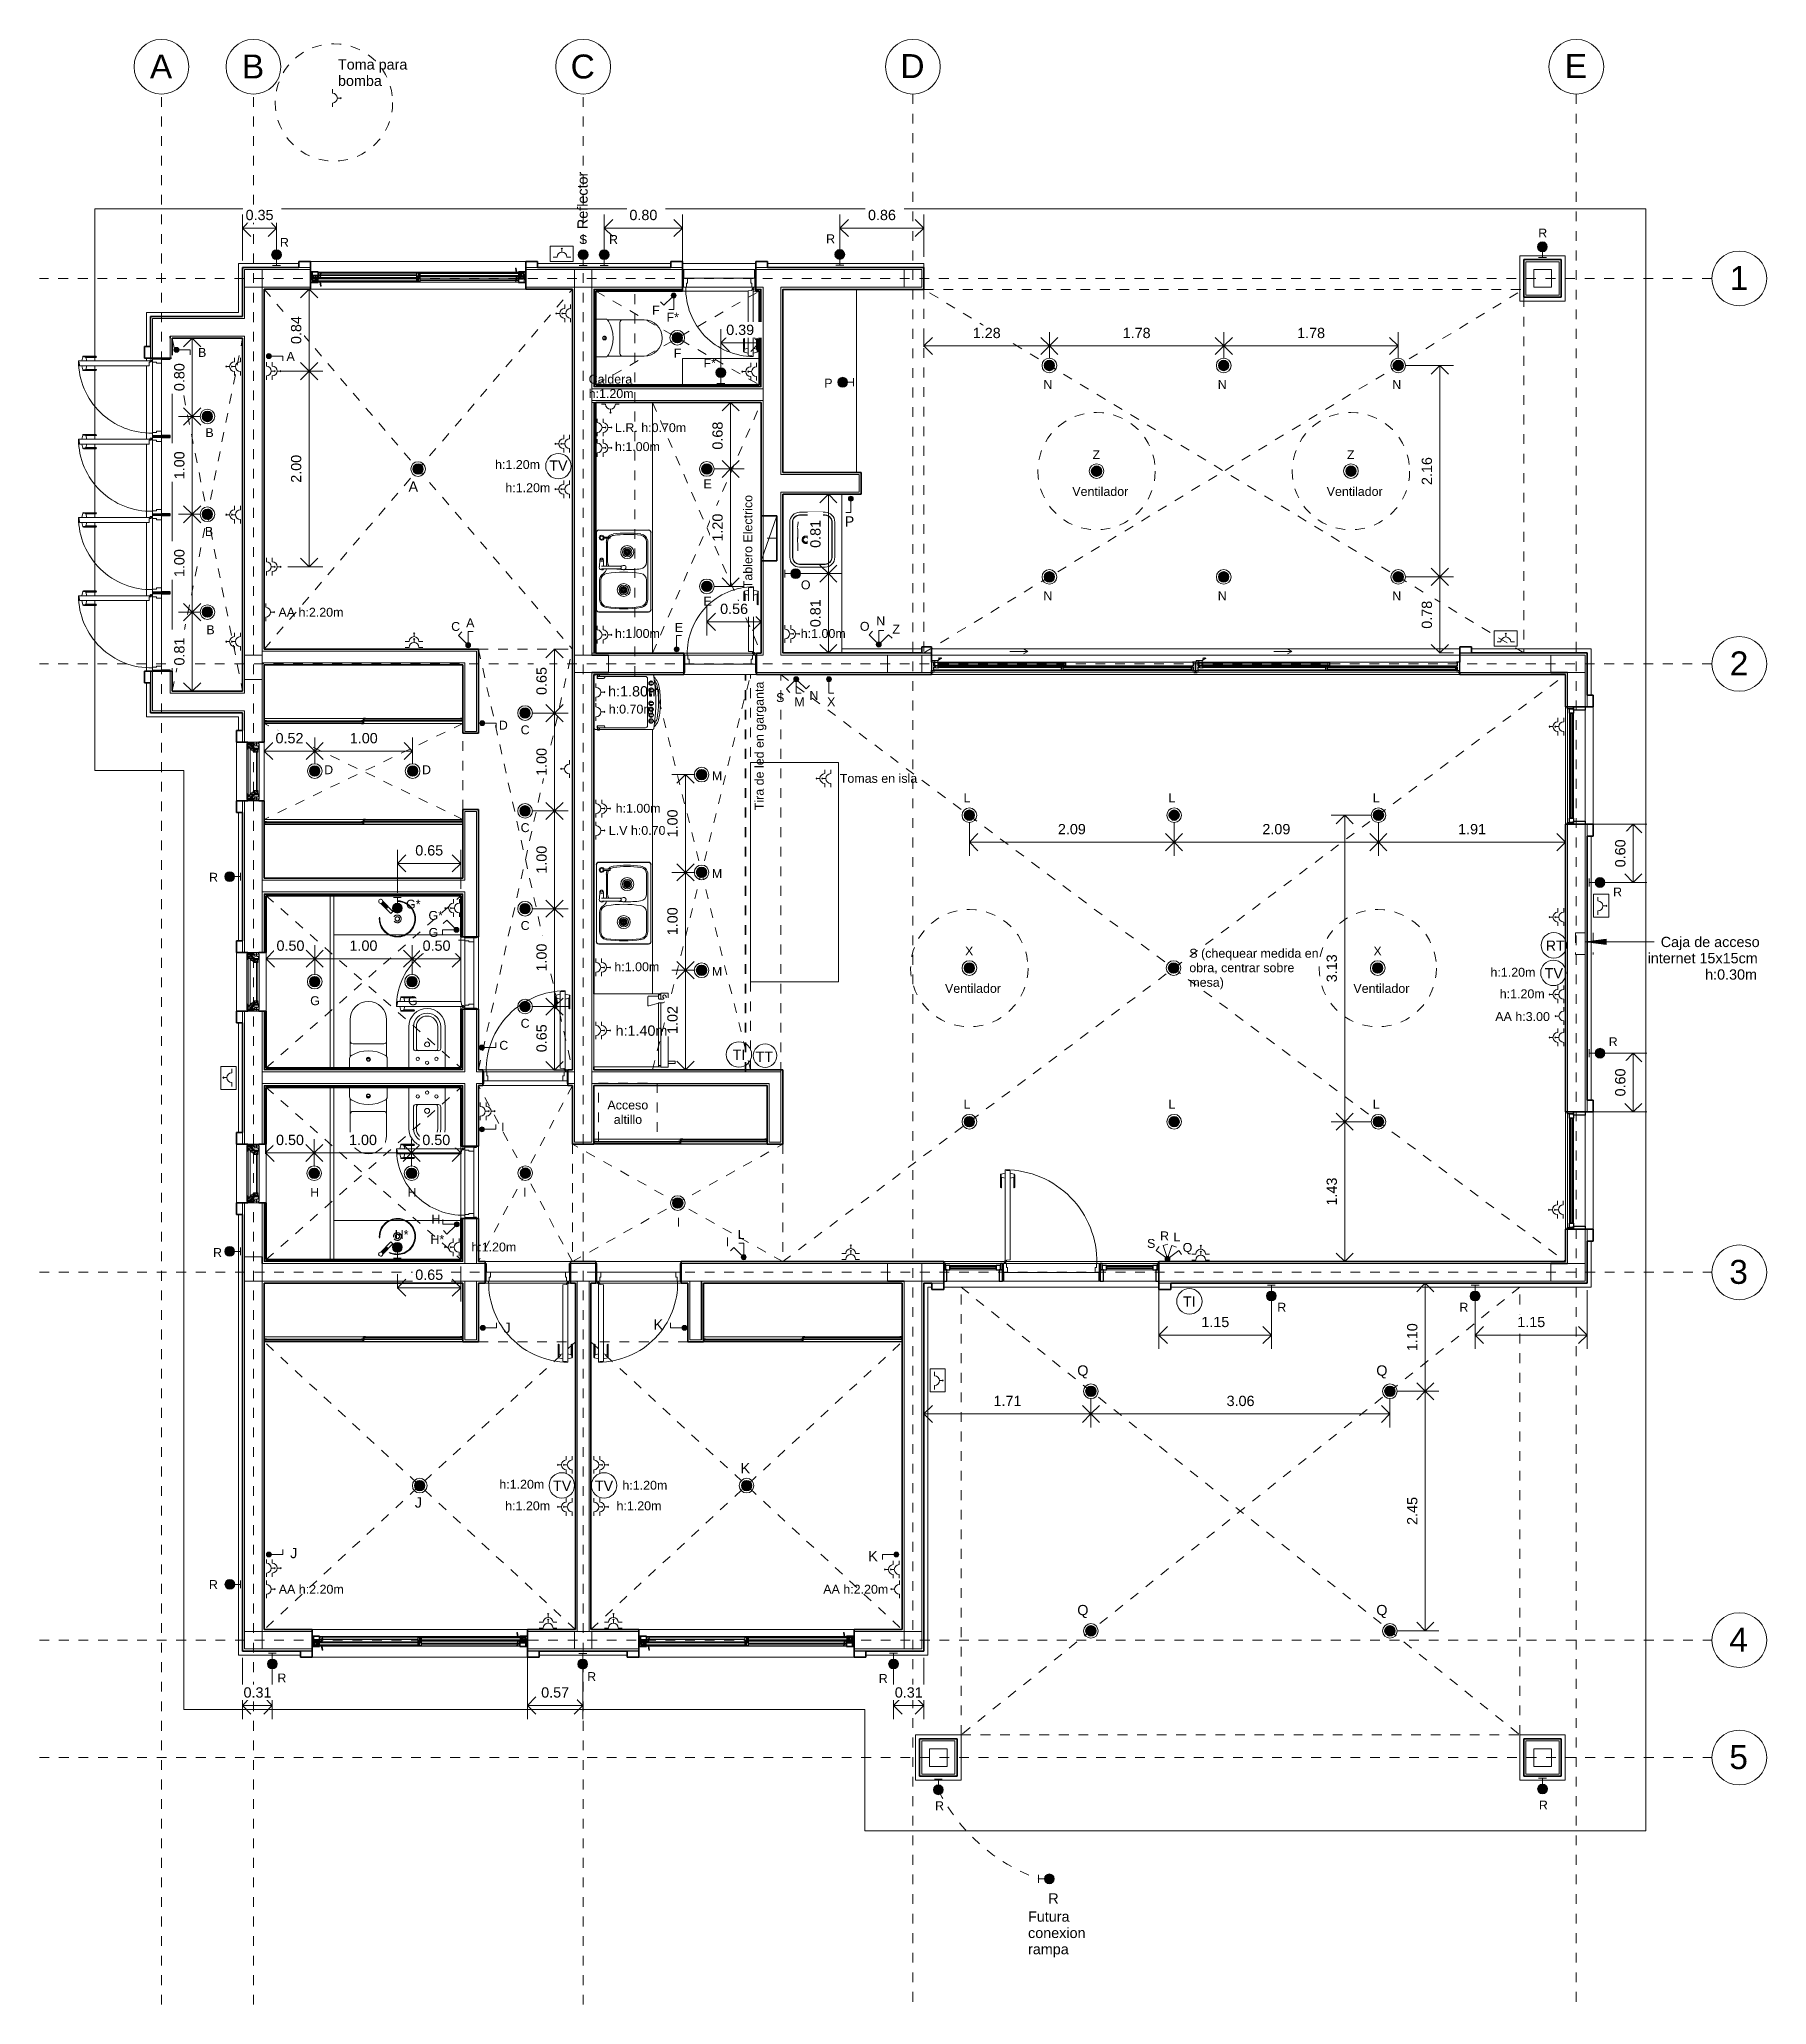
# Model space of a CAD drawing. Header units: metres. Extents: x -1.5 to 31.4, y -9.2 to 10.9.
# Drawn here: x -1.51 to 16.14, y -9.16 to 10.93 of the extents above; entities that cross this region are included whole.
import ezdxf

# ---------------------------------------------------------------- set-up
doc = ezdxf.new("R2010")
doc.units = ezdxf.units.M
for name, pattern in [('Elevado', [0.003969, 0.002381, -0.001587]), ('Hidden 1_5', [0.0022, 0.0015, -0.0007]), ('Línea de rejilla', [0.022225, 0.0127, -0.003175, 0.003175, -0.003175]), ('Trazo', [0.0023, 0.0015, -0.0008])]:
    doc.linetypes.add(name, pattern=pattern)
for name, color, linetype, lineweight in [('A-ANNO-DIMS', 7, 'Continuous', 9), ('A-ANNO-DIMS-70', 7, 'Continuous', 9), ('A-DETL-GENF', 7, 'Continuous', 18), ('A-DETL-MEDM', 7, 'Continuous', 35), ('A-DETL-THIN', 7, 'Continuous', 18), ('A-DOOR', 7, 'Continuous', 18), ('A-DOOR-FRAM', 7, 'Continuous', 25), ('A-FLOR', 7, 'Continuous', 18), ('A-FLOR-OVHD', 7, 'Elevado', 18), ('A-GENM', 7, 'Continuous', 18), ('A-GLAZ', 7, 'Continuous', 18), ('A-WALL', 7, 'Continuous', 18), ('G-ANNO-TEXT', 7, 'Continuous', 9), ('G-IMPT', 7, 'Continuous', 18), ('I-FURN', 7, 'Continuous', 18), ('P-SANR-FIXT', 7, 'Continuous', 18), ('Q-SPCQ', 7, 'Continuous', 18), ('S-COLS', 7, 'Continuous', 18), ('S-GRID', 7, 'Continuous', 9), ('S-GRID-IDEN', 7, 'Continuous', 9)]:
    doc.layers.add(name, color=color, linetype=linetype, lineweight=lineweight)
doc.layers.add('A-DETL', color=94, linetype='Continuous', lineweight=18, true_color=0x00a600)
doc.layers.add('A-DETL-HDLN', color=94, linetype='Trazo', lineweight=18, true_color=0x00a600)
doc.styles.add('Arial', font='arial.ttf', dxfattribs={"height": 0.245})
doc.styles.add('Arial_1', font='arial.ttf', dxfattribs={"height": 0.105})
doc.styles.add('Arial_2', font='arial.ttf', dxfattribs={"height": 0.091})
doc.dimstyles.new('Diagonal_-_Arial_1_5_mm', dxfattribs={"dimscale": 0.3048, "dimtxt": 0.107127, "dimasz": 0.287073, "dimexe": 0.459318, "dimexo": 0.229659, "dimgap": 0.160761, "dimtad": 1, "dimrnd": 0.01, "dimzin": 0, "dimdsep": 46, "dimtxsty": 'Arial_1', "dimblk1": 'OPEN30', "dimblk2": 'OPEN30', "dimsah": 1, "dimcen": 0.09, "dimaunit": 1, "dimadec": 4, "dimazin": 0, "dimtfac": 1, "dimtdec": 4, "dimtix": 1, "dimtmove": 0, "dimatfit": 3, "dimfxl": 1, "dimtvp": 1, "dimtfill": 1, "dimtolj": 1, "dimtzin": 0, "dimarcsym": 2})

msp = doc.modelspace()

# ---------------------------------------------------------------- texts
at = {"layer": 'G-ANNO-TEXT', "color": 1, "true_color": 0xff0000, "attachment_point": 1}
for s, insert, char_height, width, style in [('Toma para ', (1.54, 10.728), 0.105, 0.89789, 'Arial_1'), ('bomba', (1.54, 10.561), 0.105, 0.53312, 'Arial_1'), ('R', (0.947, 8.902), 0.091, 0.11224, 'Arial_2'), ('S', (4.004, 8.932), 0.091, 0.10101, 'Arial_2'), ('R', (4.31, 8.932), 0.091, 0.11224, 'Arial_2'), ('R', (6.529, 8.939), 0.091, 0.11224, 'Arial_2'), ('R', (13.807, 8.998), 0.091, 0.11224, 'Arial_2'), ('F', (4.751, 8.208), 0.091, 0.0954, 'Arial_2'), ('F*', (4.898, 8.137), 0.091, 0.15713, 'Arial_2'), ('B', (0.11, 7.777), 0.091, 0.10101, 'Arial_2'), ('A', (1.014, 7.736), 0.091, 0.10101, 'Arial_2'), ('F', (4.972, 7.77), 0.091, 0.0954, 'Arial_2'), ('F*', (5.276, 7.669), 0.091, 0.15713, 'Arial_2'), ('Caldera ', (4.102, 7.504), 0.091, 0.57802, 'Arial_2'), ('P', (6.51, 7.463), 0.091, 0.0954, 'Arial_2'), ('N', (8.75, 7.448), 0.091, 0.10662, 'Arial_2'), ('N', (10.532, 7.448), 0.091, 0.10662, 'Arial_2'), ('N', (12.315, 7.448), 0.091, 0.10662, 'Arial_2'), ('h:1.20m', (4.102, 7.356), 0.091, 0.54996, 'Arial_2'), ('B', (0.185, 6.957), 0.091, 0.10101, 'Arial_2'), ('L.R. h:0.70m', (4.371, 7.008), 0.091, 0.88105, 'Arial_2'), ('h:1.20m', (3.146, 6.631), 0.091, 0.54996, 'Arial_2'), ('h:1.00m', (4.371, 6.814), 0.091, 0.54996, 'Arial_2'), ('Z', (9.252, 6.732), 0.091, 0.0954, 'Arial_2'), ('Z', (11.852, 6.732), 0.091, 0.0954, 'Arial_2'), ('TV', (3.699, 6.628), 0.105, 0.22447, 'Arial_1'), ('E', (5.275, 6.434), 0.091, 0.10101, 'Arial_2'), ('A', (2.261, 6.413), 0.105, 0.11785, 'Arial_1'), ('h:1.20m', (3.251, 6.394), 0.091, 0.54996, 'Arial_2'), ('Ventilador', (9.045, 6.356), 0.091, 0.67903, 'Arial_2'), ('Ventilador', (11.645, 6.356), 0.091, 0.67903, 'Arial_2'), ('P', (6.719, 6.056), 0.105, 0.11785, 'Arial_1'), ('B', (0.18, 5.947), 0.091, 0.10101, 'Arial_2'), ('E', (5.275, 5.234), 0.091, 0.10101, 'Arial_2'), ('O', (6.271, 5.401), 0.091, 0.11785, 'Arial_2'), ('N', (8.75, 5.288), 0.091, 0.10662, 'Arial_2'), ('N', (10.532, 5.288), 0.091, 0.10662, 'Arial_2'), ('N', (12.315, 5.288), 0.091, 0.10662, 'Arial_2'), ('AA h:2.20m', (0.932, 5.121), 0.091, 0.79688, 'Arial_2'), ('N', (7.041, 5.033), 0.091, 0.10662, 'Arial_2'), ('B', (0.195, 4.942), 0.091, 0.10101, 'Arial_2'), ('C', (2.697, 4.976), 0.091, 0.11224, 'Arial_2'), ('A', (2.85, 5.013), 0.091, 0.10101, 'Arial_2'), ('h:1.00m', (4.371, 4.904), 0.091, 0.54996, 'Arial_2'), ('E', (4.982, 4.966), 0.091, 0.10101, 'Arial_2'), ('O', (6.874, 4.977), 0.091, 0.11785, 'Arial_2'), ('Z', (7.206, 4.948), 0.091, 0.0954, 'Arial_2'), ('h:1.80m', (4.301, 4.32), 0.105, 0.65658, 'Arial_1'), ('S', (6.018, 4.249), 0.091, 0.10101, 'Arial_2'), ('N', (6.359, 4.271), 0.091, 0.10662, 'Arial_2'), ('h:0.70m', (4.308, 4.131), 0.091, 0.54996, 'Arial_2'), ('M', (6.204, 4.205), 0.091, 0.12907, 'Arial_2'), ('X', (6.539, 4.205), 0.091, 0.0954, 'Arial_2'), ('D', (3.184, 3.967), 0.091, 0.11224, 'Arial_2'), ('C', (3.407, 3.919), 0.091, 0.11224, 'Arial_2'), ('D', (1.399, 3.511), 0.091, 0.11224, 'Arial_2'), ('D', (2.399, 3.511), 0.091, 0.11224, 'Arial_2'), ('M', (5.361, 3.45), 0.091, 0.12907, 'Arial_2'), ('Tomas en isla', (6.669, 3.423), 0.091, 0.9484, 'Arial_2'), ('L', (7.934, 3.225), 0.091, 0.08418, 'Arial_2'), ('L', (10.027, 3.225), 0.091, 0.08418, 'Arial_2'), ('L', (12.115, 3.225), 0.091, 0.08418, 'Arial_2'), ('h:1.00m', (4.378, 3.117), 0.091, 0.54996, 'Arial_2'), ('C', (3.407, 2.919), 0.091, 0.11224, 'Arial_2'), ('L.V h:0.70m', (4.308, 2.891), 0.091, 0.81932, 'Arial_2'), ('R', (0.223, 2.412), 0.091, 0.11224, 'Arial_2'), ('M', (5.361, 2.45), 0.091, 0.12907, 'Arial_2'), ('R', (14.572, 2.261), 0.091, 0.11224, 'Arial_2'), ('G*', (2.236, 2.137), 0.091, 0.17958, 'Arial_2'), ('G*', (2.465, 2.022), 0.091, 0.17958, 'Arial_2'), ('G', (2.467, 1.848), 0.091, 0.11785, 'Arial_2'), ('C', (3.407, 1.919), 0.091, 0.11224, 'Arial_2'), ('X', (7.949, 1.658), 0.091, 0.0954, 'Arial_2'), ('RT', (13.883, 1.72), 0.105, 0.2357, 'Arial_1'), ('Caja de acceso ', (15.059, 1.758), 0.105, 1.20654, 'Arial_1'), ('h:1.00m', (4.365, 1.497), 0.091, 0.54996, 'Arial_2'), ('M', (5.361, 1.45), 0.091, 0.12907, 'Arial_2'), ('obra, centrar sobre ', (10.241, 1.487), 0.091, 1.34122, 'Arial_2'), ('h:1.20m', (13.319, 1.441), 0.091, 0.54996, 'Arial_2'), ('TV', (13.873, 1.438), 0.105, 0.22447, 'Arial_1'), ('internet 15x15cm', (14.925, 1.592), 0.105, 1.36928, 'Arial_1'), ('h:0.30m', (15.513, 1.425), 0.105, 0.65658, 'Arial_1'), ('Ventilador', (7.744, 1.276), 0.091, 0.67903, 'Arial_2'), ('mesa)', (10.241, 1.338), 0.091, 0.42089, 'Arial_2'), ('h:1.20m', (13.414, 1.221), 0.091, 0.54996, 'Arial_2'), ('G', (1.256, 1.15), 0.091, 0.11785, 'Arial_2'), ('G', (2.256, 1.15), 0.091, 0.11785, 'Arial_2'), ('C', (3.407, 0.919), 0.091, 0.11224, 'Arial_2'), ('h:1.40m', (4.377, 0.851), 0.105, 0.65658, 'Arial_1'), ('AA h:3.00', (13.368, 0.988), 0.091, 0.67342, 'Arial_2'), ('C', (3.189, 0.694), 0.091, 0.11224, 'Arial_2'), ('TI', (5.573, 0.605), 0.105, 0.15713, 'Arial_1'), ('R', (14.527, 0.731), 0.091, 0.11224, 'Arial_2'), ('TT', (5.807, 0.584), 0.105, 0.21325, 'Arial_1'), ('Acceso', (4.294, 0.084), 0.091, 0.50506, 'Arial_2'), ('L', (7.934, 0.093), 0.091, 0.08418, 'Arial_2'), ('L', (10.027, 0.093), 0.091, 0.08418, 'Arial_2'), ('L', (12.115, 0.093), 0.091, 0.08418, 'Arial_2'), ('I', (3.207, -0.141), 0.091, 0.04489, 'Arial_2'), ('altillo', (4.359, -0.064), 0.091, 0.34793, 'Arial_2'), ('H', (1.256, -0.809), 0.091, 0.10662, 'Arial_2'), ('H', (2.251, -0.809), 0.091, 0.10662, 'Arial_2'), ('I', (3.433, -0.808), 0.091, 0.04489, 'Arial_2'), ('H', (2.495, -1.083), 0.091, 0.10662, 'Arial_2'), ('I', (5.002, -1.113), 0.091, 0.04489, 'Arial_2'), ('H*', (2.12, -1.24), 0.091, 0.16835, 'Arial_2'), ('H*', (2.485, -1.29), 0.091, 0.16835, 'Arial_2'), ('h:1.20m', (2.903, -1.368), 0.091, 0.54996, 'Arial_2'), ('I', (5.504, -1.314), 0.091, 0.04489, 'Arial_2'), ('L', (5.625, -1.241), 0.091, 0.08418, 'Arial_2'), ('S', (9.809, -1.331), 0.091, 0.10101, 'Arial_2'), ('R', (9.942, -1.254), 0.091, 0.11224, 'Arial_2'), ('L', (10.078, -1.265), 0.091, 0.08418, 'Arial_2'), ('Q', (10.173, -1.372), 0.091, 0.11785, 'Arial_2'), ('R', (0.263, -1.424), 0.091, 0.11224, 'Arial_2'), ('TI', (10.177, -1.919), 0.105, 0.15713, 'Arial_1'), ('R', (11.14, -1.983), 0.091, 0.11224, 'Arial_2'), ('R', (13.001, -1.983), 0.091, 0.11224, 'Arial_2'), ('J', (3.232, -2.186), 0.105, 0.08979, 'Arial_1'), ('K', (4.765, -2.154), 0.105, 0.11785, 'Arial_1'), ('Q', (9.096, -2.623), 0.105, 0.1403, 'Arial_1'), ('Q', (12.152, -2.623), 0.105, 0.1403, 'Arial_1'), ('h:1.20m', (3.189, -3.793), 0.091, 0.54996, 'Arial_2'), ('TV', (3.738, -3.801), 0.105, 0.22447, 'Arial_1'), ('TV', (4.165, -3.801), 0.105, 0.22447, 'Arial_1'), ('h:1.20m', (4.447, -3.803), 0.091, 0.54996, 'Arial_2'), ('K', (5.655, -3.622), 0.105, 0.11785, 'Arial_1'), ('J', (2.325, -3.972), 0.105, 0.08979, 'Arial_1'), ('h:1.20m', (3.249, -4.013), 0.091, 0.54996, 'Arial_2'), ('h:1.20m', (4.387, -4.013), 0.091, 0.54996, 'Arial_2'), ('J', (1.051, -4.489), 0.105, 0.08979, 'Arial_1'), ('K', (6.959, -4.52), 0.105, 0.11785, 'Arial_1'), ('R', (0.221, -4.818), 0.091, 0.11224, 'Arial_2'), ('AA h:2.20m', (0.935, -4.866), 0.091, 0.79688, 'Arial_2'), ('AA h:2.20m', (6.5, -4.866), 0.091, 0.79688, 'Arial_2'), ('Q', (9.096, -5.072), 0.105, 0.1403, 'Arial_1'), ('Q', (12.152, -5.072), 0.105, 0.1403, 'Arial_1'), ('R', (0.921, -5.773), 0.091, 0.11224, 'Arial_2'), ('R', (4.087, -5.759), 0.091, 0.11224, 'Arial_2'), ('R', (7.067, -5.778), 0.091, 0.11224, 'Arial_2'), ('R', (7.642, -7.079), 0.091, 0.11224, 'Arial_2'), ('R', (13.814, -7.072), 0.091, 0.11224, 'Arial_2'), ('R', (8.8, -8.02), 0.105, 0.12907, 'Arial_1'), ('Futura ', (8.593, -8.205), 0.105, 0.5724, 'Arial_1'), ('conexion ', (8.593, -8.372), 0.105, 0.74637, 'Arial_1'), ('rampa', (8.593, -8.538), 0.105, 0.49945, 'Arial_1')]:
    msp.add_mtext(s, dxfattribs=dict(at, insert=insert, char_height=char_height, width=width, style=style))
at = {"layer": 'G-ANNO-TEXT', "color": 1, "true_color": 0xff0000, "attachment_point": 1, "rotation": 90}
for s, insert, char_height, width, style in [('Reflector', (3.987, 8.992), 0.105, 0.7127, 'Arial_1'), ('Tira de led en garganta', (5.8, 3.052), 0.091, 1.57692, 'Arial_2')]:
    msp.add_mtext(s, dxfattribs=dict(at, insert=insert, char_height=char_height, width=width, style=style))
at = {"layer": 'S-GRID-IDEN', "char_height": 0.245, "attachment_point": 1, "style": 'Arial'}
for s, insert, width in [('A', (-0.382, 10.777), 0.28059), ('B', (0.558, 10.777), 0.28059), ('C', (3.918, 10.777), 0.30304), ('D', (7.288, 10.781), 0.30304), ('E', (14.078, 10.781), 0.28059), ('1', (15.764, 8.615), 0.2357), ('2', (15.764, 4.675), 0.2357), ('3', (15.76, -1.545), 0.2357), ('4', (15.76, -5.305), 0.2357), ('5', (15.76, -6.505), 0.2357)]:
    msp.add_mtext(s, dxfattribs=dict(at, insert=insert, width=width))

# ---------------------------------------------------------------- blocks, each defined once
blk = doc.blocks.new('PUERTA PVC BLANCA - 87cm X 205cm - P1-2763359-ARQ_ELEC_PB')
at = {"layer": 'A-DETL-GENF', "color": 253, "true_color": 0xaaaaaa}
for p, q in [((-0.425, 0.002), (-0.383, 0.002)), ((-0.425, -0.09), (-0.425, 0.002)), ((-0.383, 0.002), (-0.383, -0.049)), ((-0.383, 0.002), (0.383, 0.002)), ((0.383, 0.002), (0.425, 0.002)), ((0.383, -0.049), (0.383, 0.002)), ((0.425, 0.002), (0.425, -0.09)), ((-0.395, -0.09), (-0.425, -0.09)), ((-0.395, -0.049), (-0.395, -0.09)), ((-0.383, -0.049), (-0.395, -0.049)), ((0.395, -0.09), (-0.395, -0.09)), ((0.356, -0.127), (0.395, -0.125)), ((0.356, -0.907), (0.356, -0.127)), ((0.395, -0.049), (0.383, -0.049)), ((0.395, -0.09), (0.395, -0.049)), ((0.425, -0.09), (0.395, -0.09)), ((0.395, -0.125), (0.395, -0.117)), ((0.395, -0.117), (0.407, -0.117)), ((0.396, -0.117), (0.396, -0.109)), ((0.399, -0.117), (0.396, -0.117)), ((0.397, -0.107), (0.405, -0.1)), ((0.402, -0.107), (0.399, -0.109)), ((0.399, -0.109), (0.399, -0.117)), ((0.403, -0.09), (0.407, -0.09)), ((0.41, -0.099), (0.403, -0.09)), ((0.407, -0.09), (0.416, -0.101)), ((0.407, -0.117), (0.407, -0.918)), ((0.308, -0.867), (0.308, -0.741)), ((0.314, -0.735), (0.314, -0.874)), ((0.32, -0.741), (0.32, -0.842)), ((0.443, -0.842), (0.443, -0.741)), ((0.449, -0.735), (0.449, -0.874)), ((0.455, -0.741), (0.455, -0.867)), ((0.32, -0.842), (0.314, -0.849)), ((0.356, -0.884), (0.314, -0.874)), ((0.32, -0.842), (0.356, -0.833)), ((0.356, -0.833), (0.356, -0.884)), ((0.395, -0.91), (0.356, -0.907)), ((0.395, -0.918), (0.395, -0.91)), ((0.407, -0.918), (0.395, -0.918)), ((0.407, -0.884), (0.407, -0.833)), ((0.407, -0.833), (0.443, -0.842)), ((0.449, -0.874), (0.407, -0.884)), ((0.443, -0.842), (0.449, -0.849))]:
    blk.add_line(p, q, dxfattribs=at)
for centre, radius, start, end in [((0.41, -0.107), 0.811, 178.8347, 269.7811), ((0.399, -0.109), 0.003, 129.9991, 180), ((0.41, -0.107), 0.008, 92.1846, 39.9551), ((0.41, -0.107), 0.008, 182.1846, 129.9991), ((0.314, -0.741), 0.006, 0, 180), ((0.449, -0.741), 0.006, 0, 180), ((0.316, -0.867), 0.0077, 182.0498, 257.2547), ((0.448, -0.867), 0.0077, 282.7453, 357.9502)]:
    blk.add_arc(centre, radius, start, end, dxfattribs=at)
at = {"layer": 'A-DOOR', "color": 253, "lineweight": 25, "true_color": 0xaaaaaa}
for p, q in [((-0.435, -0.09), (-0.435, 0.09)), ((-0.435, 0.09), (-0.425, 0.09)), ((-0.425, 0.09), (-0.425, 0.002)), ((0.425, 0.09), (0.435, 0.09)), ((0.425, 0.002), (0.425, 0.09)), ((0.435, 0.09), (0.435, -0.09)), ((-0.425, -0.09), (-0.435, -0.09)), ((0.435, -0.09), (0.425, -0.09))]:
    blk.add_line(p, q, dxfattribs=at)
blk = doc.blocks.new('PUERTA PVC BLANCA - 87cm X 205cm - P1-2763259-ARQ_ELEC_PB')
at = {"layer": 'A-DETL-GENF', "color": 253, "true_color": 0xaaaaaa}
for p, q in [((0.308, 0.837), (0.308, 0.711)), ((0.356, 0.854), (0.314, 0.844)), ((0.314, 0.705), (0.314, 0.844)), ((0.32, 0.812), (0.314, 0.819)), ((0.32, 0.711), (0.32, 0.812)), ((0.32, 0.812), (0.356, 0.803)), ((0.395, 0.88), (0.356, 0.877)), ((0.356, 0.877), (0.356, 0.097)), ((0.356, 0.803), (0.356, 0.854)), ((0.407, 0.888), (0.395, 0.888)), ((0.395, 0.888), (0.395, 0.88)), ((0.407, 0.087), (0.407, 0.888)), ((0.449, 0.844), (0.407, 0.854)), ((0.407, 0.854), (0.407, 0.803)), ((0.407, 0.803), (0.443, 0.812)), ((0.443, 0.812), (0.449, 0.819)), ((0.443, 0.812), (0.443, 0.711)), ((0.449, 0.705), (0.449, 0.844)), ((0.455, 0.711), (0.455, 0.837)), ((-0.395, 0.06), (-0.425, 0.06)), ((-0.425, 0.06), (-0.425, -0.032)), ((-0.395, 0.019), (-0.395, 0.06)), ((0.395, 0.06), (-0.395, 0.06)), ((-0.383, 0.019), (-0.395, 0.019)), ((-0.383, -0.032), (-0.383, 0.019)), ((0.356, 0.097), (0.395, 0.095)), ((0.395, 0.019), (0.383, 0.019)), ((0.383, 0.019), (0.383, -0.032)), ((0.395, 0.095), (0.395, 0.087)), ((0.395, 0.087), (0.407, 0.087)), ((0.395, 0.06), (0.395, 0.019)), ((0.425, 0.06), (0.395, 0.06)), ((0.399, 0.087), (0.396, 0.087)), ((0.396, 0.087), (0.396, 0.079)), ((0.397, 0.077), (0.405, 0.07)), ((0.399, 0.079), (0.399, 0.087)), ((0.402, 0.077), (0.399, 0.079)), ((0.41, 0.069), (0.403, 0.06)), ((0.403, 0.06), (0.407, 0.06)), ((0.407, 0.06), (0.416, 0.071)), ((0.425, -0.032), (0.425, 0.06)), ((-0.425, -0.032), (-0.383, -0.032)), ((-0.383, -0.032), (0.383, -0.032)), ((0.383, -0.032), (0.425, -0.032))]:
    blk.add_line(p, q, dxfattribs=at)
for centre, radius, start, end in [((0.41, 0.077), 0.811, 90.2189, 181.1653), ((0.316, 0.837), 0.0077, 102.7453, 177.9502), ((0.448, 0.837), 0.0077, 2.0498, 77.2547), ((0.314, 0.711), 0.006, 180, 0), ((0.449, 0.711), 0.006, 180, 360), ((0.399, 0.079), 0.003, 180, 230.0009), ((0.41, 0.077), 0.008, 320.0449, 267.8154), ((0.41, 0.077), 0.008, 230.0009, 177.8154)]:
    blk.add_arc(centre, radius, start, end, dxfattribs=at)
at = {"layer": 'A-DOOR', "color": 253, "lineweight": 25, "true_color": 0xaaaaaa}
for p, q in [((-0.425, 0.06), (-0.435, 0.06)), ((-0.435, 0.06), (-0.435, -0.06)), ((0.435, 0.06), (0.425, 0.06)), ((0.435, -0.06), (0.435, 0.06)), ((-0.435, -0.06), (-0.425, -0.06)), ((-0.425, -0.06), (-0.425, -0.032)), ((0.425, -0.032), (0.425, -0.06)), ((0.425, -0.06), (0.435, -0.06))]:
    blk.add_line(p, q, dxfattribs=at)
blk = doc.blocks.new('PUERTA PVC BLANCA - 87cm X 205cm - P1-2763482-ARQ_ELEC_PB')
at = {"layer": 'A-DETL-GENF', "color": 253, "true_color": 0xaaaaaa}
for p, q in [((0.308, 0.867), (0.308, 0.741)), ((0.356, 0.884), (0.314, 0.874)), ((0.314, 0.735), (0.314, 0.874)), ((0.32, 0.842), (0.314, 0.849)), ((0.32, 0.741), (0.32, 0.842)), ((0.32, 0.842), (0.356, 0.833)), ((0.395, 0.91), (0.356, 0.907)), ((0.356, 0.907), (0.356, 0.127)), ((0.356, 0.833), (0.356, 0.884)), ((0.407, 0.918), (0.395, 0.918)), ((0.395, 0.918), (0.395, 0.91)), ((0.407, 0.117), (0.407, 0.918)), ((0.449, 0.874), (0.407, 0.884)), ((0.407, 0.884), (0.407, 0.833)), ((0.407, 0.833), (0.443, 0.842)), ((0.443, 0.842), (0.449, 0.849)), ((0.443, 0.842), (0.443, 0.741)), ((0.449, 0.735), (0.449, 0.874)), ((0.455, 0.741), (0.455, 0.867)), ((-0.395, 0.09), (-0.425, 0.09)), ((-0.425, 0.09), (-0.425, -0.002)), ((-0.395, 0.049), (-0.395, 0.09)), ((0.395, 0.09), (-0.395, 0.09)), ((-0.383, 0.049), (-0.395, 0.049)), ((-0.383, -0.002), (-0.383, 0.049)), ((0.356, 0.127), (0.395, 0.125)), ((0.395, 0.049), (0.383, 0.049)), ((0.383, 0.049), (0.383, -0.002)), ((0.395, 0.125), (0.395, 0.117)), ((0.395, 0.117), (0.407, 0.117)), ((0.395, 0.09), (0.395, 0.049)), ((0.425, 0.09), (0.395, 0.09)), ((0.399, 0.117), (0.396, 0.117)), ((0.396, 0.117), (0.396, 0.109)), ((0.397, 0.107), (0.405, 0.1)), ((0.399, 0.109), (0.399, 0.117)), ((0.402, 0.107), (0.399, 0.109)), ((0.41, 0.099), (0.403, 0.09)), ((0.403, 0.09), (0.407, 0.09)), ((0.407, 0.09), (0.416, 0.101)), ((0.425, -0.002), (0.425, 0.09)), ((-0.425, -0.002), (-0.383, -0.002)), ((-0.383, -0.002), (0.383, -0.002)), ((0.383, -0.002), (0.425, -0.002))]:
    blk.add_line(p, q, dxfattribs=at)
for centre, radius, start, end in [((0.41, 0.107), 0.811, 90.2189, 181.1653), ((0.316, 0.867), 0.0077, 102.7453, 177.9502), ((0.448, 0.867), 0.0077, 2.0498, 77.2547), ((0.314, 0.741), 0.006, 180, 0), ((0.449, 0.741), 0.006, 180, 360), ((0.399, 0.109), 0.003, 180, 230.0009), ((0.41, 0.107), 0.008, 320.0449, 267.8154), ((0.41, 0.107), 0.008, 230.0009, 177.8154)]:
    blk.add_arc(centre, radius, start, end, dxfattribs=at)
at = {"layer": 'A-DOOR', "color": 253, "lineweight": 25, "true_color": 0xaaaaaa}
for p, q in [((-0.425, 0.09), (-0.435, 0.09)), ((-0.435, 0.09), (-0.435, -0.09)), ((0.435, 0.09), (0.425, 0.09)), ((0.435, -0.09), (0.435, 0.09)), ((-0.435, -0.09), (-0.425, -0.09)), ((-0.425, -0.09), (-0.425, -0.002)), ((0.425, -0.002), (0.425, -0.09)), ((0.425, -0.09), (0.435, -0.09))]:
    blk.add_line(p, q, dxfattribs=at)
blk = doc.blocks.new('PUERTA PVC BLANCA - 74cm X 205cm - P3-2763683-ARQ_ELEC_PB')
at = {"layer": 'A-DETL-GENF', "color": 253, "true_color": 0xaaaaaa}
for p, q in [((0.243, 0.707), (0.243, 0.581)), ((0.291, 0.724), (0.249, 0.714)), ((0.249, 0.575), (0.249, 0.714)), ((0.255, 0.682), (0.249, 0.689)), ((0.255, 0.581), (0.255, 0.682)), ((0.255, 0.682), (0.291, 0.673)), ((0.33, 0.75), (0.291, 0.747)), ((0.291, 0.747), (0.291, 0.097)), ((0.291, 0.673), (0.291, 0.724)), ((0.342, 0.758), (0.33, 0.758)), ((0.33, 0.758), (0.33, 0.75)), ((0.342, 0.087), (0.342, 0.758)), ((0.384, 0.714), (0.342, 0.724)), ((0.342, 0.724), (0.342, 0.673)), ((0.342, 0.673), (0.378, 0.682)), ((0.378, 0.682), (0.384, 0.689)), ((0.378, 0.682), (0.378, 0.581)), ((0.384, 0.575), (0.384, 0.714)), ((0.39, 0.581), (0.39, 0.707)), ((-0.33, 0.06), (-0.36, 0.06)), ((-0.36, 0.06), (-0.36, -0.032)), ((-0.33, 0.019), (-0.33, 0.06)), ((0.33, 0.06), (-0.33, 0.06)), ((-0.318, 0.019), (-0.33, 0.019)), ((-0.318, -0.032), (-0.318, 0.019)), ((0.291, 0.097), (0.33, 0.095)), ((0.33, 0.019), (0.318, 0.019)), ((0.318, 0.019), (0.318, -0.032)), ((0.33, 0.095), (0.33, 0.087)), ((0.33, 0.087), (0.342, 0.087)), ((0.33, 0.06), (0.33, 0.019)), ((0.36, 0.06), (0.33, 0.06)), ((0.334, 0.087), (0.331, 0.087)), ((0.331, 0.087), (0.331, 0.079)), ((0.332, 0.077), (0.34, 0.07)), ((0.334, 0.079), (0.334, 0.087)), ((0.337, 0.077), (0.334, 0.079)), ((0.345, 0.069), (0.338, 0.06)), ((0.338, 0.06), (0.342, 0.06)), ((0.342, 0.06), (0.351, 0.071)), ((0.36, -0.032), (0.36, 0.06)), ((-0.36, -0.032), (-0.318, -0.032)), ((-0.318, -0.032), (0.318, -0.032)), ((0.318, -0.032), (0.36, -0.032))]:
    blk.add_line(p, q, dxfattribs=at)
for centre, radius, start, end in [((0.345, 0.077), 0.681, 90.2607, 181.3877), ((0.251, 0.707), 0.0077, 102.7453, 177.9502), ((0.383, 0.707), 0.0077, 2.0498, 77.2547), ((0.249, 0.581), 0.006, 180, 360), ((0.384, 0.581), 0.006, 180, 360), ((0.334, 0.079), 0.003, 180, 230.0009), ((0.345, 0.077), 0.008, 320.0449, 267.8154), ((0.345, 0.077), 0.008, 230.0009, 177.8154)]:
    blk.add_arc(centre, radius, start, end, dxfattribs=at)
at = {"layer": 'A-DOOR', "color": 253, "lineweight": 25, "true_color": 0xaaaaaa}
for p, q in [((-0.36, 0.06), (-0.37, 0.06)), ((-0.37, 0.06), (-0.37, -0.06)), ((0.37, 0.06), (0.36, 0.06)), ((0.37, -0.06), (0.37, 0.06)), ((-0.37, -0.06), (-0.36, -0.06)), ((-0.36, -0.06), (-0.36, -0.032)), ((0.36, -0.032), (0.36, -0.06)), ((0.36, -0.06), (0.37, -0.06))]:
    blk.add_line(p, q, dxfattribs=at)
blk = doc.blocks.new('PUERTA PVC BLANCA - 74cm X 205cm - P3-2776974-ARQ_ELEC_PB')
at = {"layer": 'A-DETL-GENF', "color": 253, "true_color": 0xaaaaaa}
for p, q in [((-0.36, 0.032), (-0.318, 0.032)), ((-0.36, -0.06), (-0.36, 0.032)), ((-0.318, 0.032), (-0.318, -0.019)), ((-0.318, 0.032), (0.318, 0.032)), ((0.318, 0.032), (0.36, 0.032)), ((0.318, -0.019), (0.318, 0.032)), ((0.36, 0.032), (0.36, -0.06)), ((-0.33, -0.06), (-0.36, -0.06)), ((-0.33, -0.019), (-0.33, -0.06)), ((-0.318, -0.019), (-0.33, -0.019)), ((0.33, -0.06), (-0.33, -0.06)), ((0.291, -0.097), (0.33, -0.095)), ((0.291, -0.747), (0.291, -0.097)), ((0.33, -0.019), (0.318, -0.019)), ((0.33, -0.06), (0.33, -0.019)), ((0.36, -0.06), (0.33, -0.06)), ((0.33, -0.095), (0.33, -0.087)), ((0.33, -0.087), (0.342, -0.087)), ((0.331, -0.087), (0.331, -0.079)), ((0.334, -0.087), (0.331, -0.087)), ((0.332, -0.077), (0.34, -0.07)), ((0.337, -0.077), (0.334, -0.079)), ((0.334, -0.079), (0.334, -0.087)), ((0.338, -0.06), (0.342, -0.06)), ((0.345, -0.069), (0.338, -0.06)), ((0.342, -0.06), (0.351, -0.071)), ((0.342, -0.087), (0.342, -0.758)), ((0.243, -0.707), (0.243, -0.581)), ((0.249, -0.575), (0.249, -0.714)), ((0.255, -0.581), (0.255, -0.682)), ((0.378, -0.682), (0.378, -0.581)), ((0.384, -0.575), (0.384, -0.714)), ((0.39, -0.581), (0.39, -0.707)), ((0.255, -0.682), (0.249, -0.689)), ((0.291, -0.724), (0.249, -0.714)), ((0.255, -0.682), (0.291, -0.673)), ((0.291, -0.673), (0.291, -0.724)), ((0.33, -0.75), (0.291, -0.747)), ((0.33, -0.758), (0.33, -0.75)), ((0.342, -0.758), (0.33, -0.758)), ((0.342, -0.724), (0.342, -0.673)), ((0.342, -0.673), (0.378, -0.682)), ((0.384, -0.714), (0.342, -0.724)), ((0.378, -0.682), (0.384, -0.689))]:
    blk.add_line(p, q, dxfattribs=at)
for centre, radius, start, end in [((0.345, -0.077), 0.681, 178.6123, 269.7393), ((0.334, -0.079), 0.003, 129.9991, 180), ((0.345, -0.077), 0.008, 92.1846, 39.9551), ((0.345, -0.077), 0.008, 182.1846, 129.9991), ((0.249, -0.581), 0.006, 0, 180), ((0.384, -0.581), 0.006, 0, 180), ((0.251, -0.707), 0.0077, 182.0498, 257.2547), ((0.383, -0.707), 0.0077, 282.7453, 357.9502)]:
    blk.add_arc(centre, radius, start, end, dxfattribs=at)
at = {"layer": 'A-DOOR', "color": 253, "lineweight": 25, "true_color": 0xaaaaaa}
for p, q in [((-0.37, -0.06), (-0.37, 0.06)), ((-0.37, 0.06), (-0.36, 0.06)), ((-0.36, 0.06), (-0.36, 0.032)), ((0.36, 0.06), (0.37, 0.06)), ((0.36, 0.032), (0.36, 0.06)), ((0.37, 0.06), (0.37, -0.06)), ((-0.36, -0.06), (-0.37, -0.06)), ((0.37, -0.06), (0.36, -0.06))]:
    blk.add_line(p, q, dxfattribs=at)
blk = doc.blocks.new('PUERTA PVC BLANCA - 74cm X 205cm - P3-2764029-ARQ_ELEC_PB')
at = {"layer": 'A-DETL-GENF', "color": 253, "true_color": 0xaaaaaa}
for p, q in [((0.243, 0.737), (0.243, 0.611)), ((0.291, 0.754), (0.249, 0.744)), ((0.249, 0.605), (0.249, 0.744)), ((0.255, 0.712), (0.249, 0.719)), ((0.255, 0.611), (0.255, 0.712)), ((0.255, 0.712), (0.291, 0.703)), ((0.33, 0.78), (0.291, 0.777)), ((0.291, 0.777), (0.291, 0.127)), ((0.291, 0.703), (0.291, 0.754)), ((0.342, 0.788), (0.33, 0.788)), ((0.33, 0.788), (0.33, 0.78)), ((0.342, 0.117), (0.342, 0.788)), ((0.384, 0.744), (0.342, 0.754)), ((0.342, 0.754), (0.342, 0.703)), ((0.342, 0.703), (0.378, 0.712)), ((0.378, 0.712), (0.384, 0.719)), ((0.378, 0.712), (0.378, 0.611)), ((0.384, 0.605), (0.384, 0.744)), ((0.39, 0.611), (0.39, 0.737)), ((-0.33, 0.09), (-0.36, 0.09)), ((-0.36, 0.09), (-0.36, -0.002)), ((-0.33, 0.049), (-0.33, 0.09)), ((0.33, 0.09), (-0.33, 0.09)), ((-0.318, 0.049), (-0.33, 0.049)), ((-0.318, -0.002), (-0.318, 0.049)), ((0.291, 0.127), (0.33, 0.125)), ((0.33, 0.049), (0.318, 0.049)), ((0.318, 0.049), (0.318, -0.002)), ((0.33, 0.125), (0.33, 0.117)), ((0.33, 0.117), (0.342, 0.117)), ((0.33, 0.09), (0.33, 0.049)), ((0.36, 0.09), (0.33, 0.09)), ((0.334, 0.117), (0.331, 0.117)), ((0.331, 0.117), (0.331, 0.109)), ((0.332, 0.107), (0.34, 0.1)), ((0.334, 0.109), (0.334, 0.117)), ((0.337, 0.107), (0.334, 0.109)), ((0.345, 0.099), (0.338, 0.09)), ((0.338, 0.09), (0.342, 0.09)), ((0.342, 0.09), (0.351, 0.101)), ((0.36, -0.002), (0.36, 0.09)), ((-0.36, -0.002), (-0.318, -0.002)), ((-0.318, -0.002), (0.318, -0.002)), ((0.318, -0.002), (0.36, -0.002))]:
    blk.add_line(p, q, dxfattribs=at)
for centre, radius, start, end in [((0.345, 0.107), 0.681, 90.2607, 181.3877), ((0.251, 0.737), 0.0077, 102.7453, 177.9502), ((0.249, 0.611), 0.006, 180, 0), ((0.384, 0.611), 0.006, 180, 360), ((0.383, 0.737), 0.0077, 2.0498, 77.2547), ((0.334, 0.109), 0.003, 180, 230.0009), ((0.345, 0.107), 0.008, 320.0449, 267.8154), ((0.345, 0.107), 0.008, 230.0009, 177.8154)]:
    blk.add_arc(centre, radius, start, end, dxfattribs=at)
at = {"layer": 'A-DOOR', "color": 253, "lineweight": 25, "true_color": 0xaaaaaa}
for p, q in [((-0.36, 0.09), (-0.37, 0.09)), ((-0.37, 0.09), (-0.37, -0.09)), ((0.37, 0.09), (0.36, 0.09)), ((0.37, -0.09), (0.37, 0.09)), ((-0.37, -0.09), (-0.36, -0.09)), ((-0.36, -0.09), (-0.36, -0.002)), ((0.36, -0.002), (0.36, -0.09)), ((0.36, -0.09), (0.37, -0.09))]:
    blk.add_line(p, q, dxfattribs=at)
blk = doc.blocks.new('PUERTA PVC BLANCA - 75cm X 205cm - Ext_ P4 2-2764198-ARQ_ELEC_PB')
at = {"layer": 'A-DETL-GENF', "color": 253, "true_color": 0xaaaaaa}
for p, q in [((-0.365, 0.002), (-0.323, 0.002)), ((-0.365, -0.09), (-0.365, 0.002)), ((-0.323, 0.002), (-0.323, -0.049)), ((-0.323, 0.002), (0.323, 0.002)), ((0.323, 0.002), (0.365, 0.002)), ((0.323, -0.049), (0.323, 0.002)), ((0.365, 0.002), (0.365, -0.09)), ((-0.335, -0.09), (-0.365, -0.09)), ((-0.335, -0.049), (-0.335, -0.09)), ((-0.323, -0.049), (-0.335, -0.049)), ((0.335, -0.09), (-0.335, -0.09)), ((0.296, -0.127), (0.335, -0.125)), ((0.296, -0.787), (0.296, -0.127)), ((0.335, -0.049), (0.323, -0.049)), ((0.335, -0.09), (0.335, -0.049)), ((0.365, -0.09), (0.335, -0.09)), ((0.335, -0.125), (0.335, -0.117)), ((0.335, -0.117), (0.347, -0.117)), ((0.336, -0.117), (0.336, -0.109)), ((0.339, -0.117), (0.336, -0.117)), ((0.337, -0.107), (0.345, -0.1)), ((0.342, -0.107), (0.339, -0.109)), ((0.339, -0.109), (0.339, -0.117)), ((0.343, -0.09), (0.347, -0.09)), ((0.35, -0.099), (0.343, -0.09)), ((0.347, -0.09), (0.356, -0.101)), ((0.347, -0.117), (0.347, -0.798)), ((0.248, -0.747), (0.248, -0.621)), ((0.254, -0.615), (0.254, -0.754)), ((0.26, -0.722), (0.254, -0.729)), ((0.296, -0.764), (0.254, -0.754)), ((0.26, -0.621), (0.26, -0.722)), ((0.26, -0.722), (0.296, -0.713)), ((0.296, -0.713), (0.296, -0.764)), ((0.335, -0.79), (0.296, -0.787)), ((0.335, -0.798), (0.335, -0.79)), ((0.347, -0.798), (0.335, -0.798)), ((0.347, -0.764), (0.347, -0.713)), ((0.347, -0.713), (0.383, -0.722)), ((0.389, -0.754), (0.347, -0.764)), ((0.383, -0.722), (0.383, -0.621)), ((0.383, -0.722), (0.389, -0.729)), ((0.389, -0.615), (0.389, -0.754)), ((0.395, -0.621), (0.395, -0.747))]:
    blk.add_line(p, q, dxfattribs=at)
for centre, radius, start, end in [((0.35, -0.107), 0.691, 178.6323, 269.7431), ((0.339, -0.109), 0.003, 129.9991, 180), ((0.35, -0.107), 0.008, 92.1846, 39.9551), ((0.35, -0.107), 0.008, 182.1846, 129.9991), ((0.254, -0.621), 0.006, 0, 180), ((0.256, -0.747), 0.0077, 182.0498, 257.2547), ((0.389, -0.621), 0.006, 0, 180), ((0.388, -0.747), 0.0077, 282.7453, 357.9502)]:
    blk.add_arc(centre, radius, start, end, dxfattribs=at)
at = {"layer": 'A-DOOR', "color": 253, "lineweight": 25, "true_color": 0xaaaaaa}
for p, q in [((-0.375, -0.09), (-0.375, 0.09)), ((-0.375, 0.09), (-0.365, 0.09)), ((-0.365, 0.09), (-0.365, 0.002)), ((0.365, 0.09), (0.375, 0.09)), ((0.365, 0.002), (0.365, 0.09)), ((0.375, 0.09), (0.375, -0.09)), ((-0.365, -0.09), (-0.375, -0.09)), ((0.375, -0.09), (0.365, -0.09))]:
    blk.add_line(p, q, dxfattribs=at)
blk = doc.blocks.new('PUERTA PVC BLANCA - 80cm X 205cm - Ext_ P4-2764320-ARQ_ELEC_PB')
at = {"layer": 'A-DETL-GENF', "color": 253, "true_color": 0xaaaaaa}
for p, q in [((0.321, 0.814), (0.279, 0.804)), ((0.279, 0.665), (0.279, 0.804)), ((0.36, 0.84), (0.321, 0.837)), ((0.321, 0.837), (0.321, 0.127)), ((0.321, 0.763), (0.321, 0.814)), ((0.372, 0.848), (0.36, 0.848)), ((0.36, 0.848), (0.36, 0.84)), ((0.372, 0.117), (0.372, 0.848)), ((0.414, 0.804), (0.372, 0.814)), ((0.372, 0.814), (0.372, 0.763)), ((0.414, 0.665), (0.414, 0.804)), ((0.273, 0.797), (0.273, 0.671)), ((0.285, 0.772), (0.279, 0.779)), ((0.285, 0.671), (0.285, 0.772)), ((0.285, 0.772), (0.321, 0.763)), ((0.372, 0.763), (0.408, 0.772)), ((0.408, 0.772), (0.414, 0.779)), ((0.408, 0.772), (0.408, 0.671)), ((0.42, 0.671), (0.42, 0.797)), ((-0.36, 0.09), (-0.39, 0.09)), ((-0.39, 0.09), (-0.39, -0.002)), ((-0.36, 0.049), (-0.36, 0.09)), ((0.36, 0.09), (-0.36, 0.09)), ((-0.348, 0.049), (-0.36, 0.049)), ((-0.348, -0.002), (-0.348, 0.049)), ((0.321, 0.127), (0.36, 0.125)), ((0.36, 0.049), (0.348, 0.049)), ((0.348, 0.049), (0.348, -0.002)), ((0.36, 0.125), (0.36, 0.117)), ((0.36, 0.117), (0.372, 0.117)), ((0.36, 0.09), (0.36, 0.049)), ((0.39, 0.09), (0.36, 0.09)), ((0.364, 0.117), (0.361, 0.117)), ((0.361, 0.117), (0.361, 0.109)), ((0.362, 0.107), (0.37, 0.1)), ((0.364, 0.109), (0.364, 0.117)), ((0.367, 0.107), (0.364, 0.109)), ((0.375, 0.099), (0.368, 0.09)), ((0.368, 0.09), (0.372, 0.09)), ((0.372, 0.09), (0.381, 0.101)), ((0.39, -0.002), (0.39, 0.09)), ((-0.39, -0.002), (-0.348, -0.002)), ((-0.348, -0.002), (0.348, -0.002)), ((0.348, -0.002), (0.39, -0.002))]:
    blk.add_line(p, q, dxfattribs=at)
for centre, radius, start, end in [((0.375, 0.107), 0.741, 90.2396, 181.2754), ((0.281, 0.797), 0.0077, 102.7453, 177.9502), ((0.413, 0.797), 0.0077, 2.0498, 77.2547), ((0.279, 0.671), 0.006, 180, 0), ((0.414, 0.671), 0.006, 180, 360), ((0.364, 0.109), 0.003, 180, 230.0009), ((0.375, 0.107), 0.008, 320.0449, 267.8154), ((0.375, 0.107), 0.008, 230.0009, 177.8154)]:
    blk.add_arc(centre, radius, start, end, dxfattribs=at)
at = {"layer": 'A-DOOR', "color": 253, "lineweight": 25, "true_color": 0xaaaaaa}
for p, q in [((-0.39, 0.09), (-0.4, 0.09)), ((-0.4, 0.09), (-0.4, -0.09)), ((0.4, 0.09), (0.39, 0.09)), ((0.4, -0.09), (0.4, 0.09)), ((-0.4, -0.09), (-0.39, -0.09)), ((-0.39, -0.09), (-0.39, -0.002)), ((0.39, -0.002), (0.39, -0.09)), ((0.39, -0.09), (0.4, -0.09))]:
    blk.add_line(p, q, dxfattribs=at)
blk = doc.blocks.new('PUERTA PVC BLANCA - A100cm X H230cm-2851958-ARQ_ELEC_PB')
at = {"layer": 'A-DETL-GENF', "color": 253, "true_color": 0xaaaaaa}
for p, q in [((-0.49, 0.002), (-0.448, 0.002)), ((-0.49, -0.09), (-0.49, 0.002)), ((-0.448, 0.002), (-0.448, -0.049)), ((-0.448, 0.002), (0.448, 0.002)), ((0.448, 0.002), (0.49, 0.002)), ((0.448, -0.049), (0.448, 0.002)), ((0.49, 0.002), (0.49, -0.09)), ((-0.46, -0.09), (-0.49, -0.09)), ((-0.46, -0.049), (-0.46, -0.09)), ((-0.448, -0.049), (-0.46, -0.049)), ((0.46, -0.09), (-0.46, -0.09)), ((0.421, -0.127), (0.46, -0.125)), ((0.421, -1.037), (0.421, -0.127)), ((0.46, -0.049), (0.448, -0.049)), ((0.46, -0.09), (0.46, -0.049)), ((0.49, -0.09), (0.46, -0.09)), ((0.46, -0.125), (0.46, -0.117)), ((0.46, -0.117), (0.472, -0.117)), ((0.461, -0.117), (0.461, -0.109)), ((0.464, -0.117), (0.461, -0.117)), ((0.462, -0.107), (0.47, -0.1)), ((0.467, -0.107), (0.464, -0.109)), ((0.464, -0.109), (0.464, -0.117)), ((0.468, -0.09), (0.472, -0.09)), ((0.475, -0.099), (0.468, -0.09)), ((0.472, -0.09), (0.481, -0.101)), ((0.472, -0.117), (0.472, -1.048)), ((0.373, -0.997), (0.373, -0.871)), ((0.379, -0.865), (0.379, -1.004)), ((0.385, -0.972), (0.379, -0.979)), ((0.421, -1.014), (0.379, -1.004)), ((0.385, -0.871), (0.385, -0.972)), ((0.385, -0.972), (0.421, -0.963)), ((0.421, -0.963), (0.421, -1.014)), ((0.472, -1.014), (0.472, -0.963)), ((0.472, -0.963), (0.508, -0.972)), ((0.514, -1.004), (0.472, -1.014)), ((0.508, -0.972), (0.508, -0.871)), ((0.508, -0.972), (0.514, -0.979)), ((0.514, -0.865), (0.514, -1.004)), ((0.52, -0.871), (0.52, -0.997)), ((0.46, -1.04), (0.421, -1.037)), ((0.46, -1.048), (0.46, -1.04)), ((0.472, -1.048), (0.46, -1.048))]:
    blk.add_line(p, q, dxfattribs=at)
for centre, radius, start, end in [((0.475, -0.107), 0.941, 178.9956, 269.8113), ((0.464, -0.109), 0.003, 129.9991, 180), ((0.475, -0.107), 0.008, 92.1846, 39.9551), ((0.475, -0.107), 0.008, 182.1846, 129.9991), ((0.379, -0.871), 0.006, 360, 180), ((0.381, -0.997), 0.0077, 182.0498, 257.2547), ((0.514, -0.871), 0.006, 0, 180), ((0.513, -0.997), 0.0077, 282.7453, 357.9502)]:
    blk.add_arc(centre, radius, start, end, dxfattribs=at)
at = {"layer": 'A-DOOR', "color": 253, "lineweight": 25, "true_color": 0xaaaaaa}
for p, q in [((-0.5, -0.09), (-0.5, 0.09)), ((-0.5, 0.09), (-0.49, 0.09)), ((-0.49, 0.09), (-0.49, 0.002)), ((0.49, 0.09), (0.5, 0.09)), ((0.49, 0.002), (0.49, 0.09)), ((0.5, 0.09), (0.5, -0.09)), ((-0.49, -0.09), (-0.5, -0.09)), ((0.5, -0.09), (0.49, -0.09))]:
    blk.add_line(p, q, dxfattribs=at)
blk = doc.blocks.new('VENTANA PAÑO FIJO - A60cm X H230cm-2765184-ARQ_ELEC_PB')
at = {"layer": 'A-GLAZ', "color": 253, "lineweight": 25, "true_color": 0xaaaaaa}
for p, q in [((-0.281, 0.103), (-0.3, 0.103)), ((-0.3, 0.04), (-0.281, 0.04)), ((-0.268, 0.04), (-0.3, 0.04)), ((-0.281, 0.04), (-0.281, 0.103)), ((-0.237, 0.084), (-0.281, 0.084)), ((-0.281, 0.084), (-0.281, 0.04)), ((-0.281, 0.04), (-0.237, 0.04)), ((-0.268, -0.077), (-0.268, 0.04)), ((-0.237, 0.04), (-0.237, 0.084)), ((0.237, 0.068), (-0.237, 0.068)), ((-0.237, 0.068), (-0.237, 0.056)), ((-0.237, 0.056), (0.237, 0.056)), ((0.281, 0.084), (0.237, 0.084)), ((0.237, 0.084), (0.237, 0.04)), ((0.237, 0.056), (0.237, 0.068)), ((0.237, 0.04), (0.281, 0.04)), ((0.3, 0.04), (0.268, 0.04)), ((0.268, 0.04), (0.268, -0.077)), ((0.3, 0.103), (0.281, 0.103)), ((0.281, 0.103), (0.281, 0.04)), ((0.281, 0.04), (0.281, 0.084)), ((0.281, 0.04), (0.3, 0.04)), ((-0.3, -0.077), (-0.268, -0.077)), ((0.268, -0.077), (0.3, -0.077))]:
    blk.add_line(p, q, dxfattribs=at)
at = {"layer": 'A-GLAZ', "color": 253, "true_color": 0xaaaaaa}
for p, q in [((-0.281, 0.103), (0.281, 0.103)), ((-0.237, 0.084), (0.237, 0.084)), ((0.237, 0.04), (-0.237, 0.04)), ((0.268, -0.077), (-0.268, -0.077))]:
    blk.add_line(p, q, dxfattribs=at)
blk = doc.blocks.new('VENTANA DOS HOJAS - A220 cm x H160 cm-2765769-ARQ_ELEC_PB')
at = {"layer": 'A-DETL-GENF', "color": 253, "true_color": 0xaaaaaa}
for p, q in [((0.049, 0.028), (0.972, 0.028)), ((0.049, 0.023), (0.972, 0.023)), ((0.049, 0.003), (0.972, 0.003)), ((-0.972, -0.024), (-0.049, -0.024)), ((-0.972, -0.029), (-0.049, -0.029)), ((-0.972, -0.049), (-0.049, -0.049)), ((-0.972, -0.054), (-0.049, -0.054)), ((0.049, -0.002), (0.972, -0.002))]:
    blk.add_line(p, q, dxfattribs=at)
at = {"layer": 'A-GLAZ', "color": 253, "lineweight": 35, "true_color": 0xaaaaaa}
for p, q in [((-1.1, 0.037), (-1.1, -0.063)), ((-1.094, 0.037), (-1.1, 0.037)), ((-1.023, 0.04), (-1.094, 0.04)), ((-1.094, 0.04), (-1.094, 0.037)), ((-1.073, -0.017), (-1.073, 0.003)), ((-1.073, 0.003), (-1.031, 0.003)), ((-1.031, 0.003), (-1.031, -0.014)), ((-1.023, -0.014), (-1.023, 0.04)), ((1.093, 0.04), (1.023, 0.04)), ((1.023, 0.04), (1.023, 0.037)), ((1.023, 0.037), (1.073, 0.037)), ((1.073, 0.037), (1.073, 0.034)), ((1.093, 0.037), (1.093, 0.04)), ((1.1, 0.037), (1.093, 0.037)), ((1.1, -0.063), (1.1, 0.037)), ((-1.1, -0.063), (-1.094, -0.063)), ((-1.094, -0.063), (-1.094, -0.066)), ((-1.094, -0.066), (-1.023, -0.066)), ((-1.073, -0.063), (-1.073, -0.06)), ((-1.023, -0.063), (-1.073, -0.063)), ((-1.031, -0.014), (-1.023, -0.014)), ((-1.023, -0.066), (-1.023, -0.063)), ((1.031, -0.012), (1.023, -0.012)), ((1.023, -0.012), (1.023, -0.066)), ((1.023, -0.066), (1.093, -0.066)), ((1.031, -0.029), (1.031, -0.012)), ((1.073, -0.029), (1.031, -0.029)), ((1.073, -0.009), (1.073, -0.029)), ((1.093, -0.066), (1.093, -0.063)), ((1.093, -0.063), (1.1, -0.063))]:
    blk.add_line(p, q, dxfattribs=at)
at = {"layer": 'A-GLAZ', "color": 253, "true_color": 0xaaaaaa}
for p, q in [((0.998, 0.037), (-1.023, 0.037)), ((-1, 0.022), (-1.023, 0.022)), ((-1.002, 0.007), (-1.023, 0.007)), ((-1.002, 0.005), (-1.023, 0.005)), ((-0.999, 0.027), (-1.006, -0.015)), ((-0.999, -0.017), (-0.992, 0.027)), ((-0.992, 0.027), (-0.999, 0.027)), ((-0.019, 0.007), (-0.995, 0.007)), ((-0.019, 0.005), (-0.995, 0.005)), ((-0.019, 0.022), (-0.993, 0.022)), ((-0.019, 0.028), (-0.019, 0.034)), ((1.073, 0.034), (-0.019, 0.034)), ((-0.019, -0.003), (-0.019, 0.028)), ((-0.019, 0.028), (1.073, 0.028)), ((0.999, 0.078), (0.992, 0.078)), ((0.992, 0.078), (0.999, 0.034)), ((1.006, 0.036), (0.999, 0.078)), ((1.023, 0.037), (1.006, 0.037)), ((1.025, 0.036), (1.006, 0.036)), ((1.025, 0.036), (1.055, 0.036)), ((1.025, 0.036), (1.025, 0.034)), ((1.056, 0.034), (1.055, 0.036)), ((1.073, 0.034), (1.073, 0.028)), ((1.073, 0.028), (1.073, -0.003)), ((-1.073, -0.023), (-1.073, -0.017)), ((0.019, -0.017), (-1.073, -0.017)), ((-1.073, -0.054), (-1.073, -0.023)), ((-1.073, -0.023), (0.019, -0.023)), ((-1.073, -0.06), (-1.073, -0.054)), ((0.019, -0.054), (-1.073, -0.054)), ((0.019, -0.06), (-1.073, -0.06)), ((-1.055, -0.061), (-1.073, -0.061)), ((-1.055, -0.015), (-1.056, -0.017)), ((-1.056, -0.06), (-1.055, -0.062)), ((-1.055, -0.015), (-1.025, -0.015)), ((-1.025, -0.062), (-1.055, -0.062)), ((-1.006, -0.015), (-1.025, -0.015)), ((-1.025, -0.017), (-1.025, -0.015)), ((-1.025, -0.062), (-1.025, -0.06)), ((-1.025, -0.062), (-1.006, -0.062)), ((-1.006, -0.063), (-1.023, -0.063)), ((-1.006, -0.062), (-0.999, -0.104)), ((-0.992, -0.104), (-0.999, -0.06)), ((1.023, -0.061), (-0.999, -0.061)), ((-0.999, -0.104), (-0.992, -0.104)), ((1.023, -0.063), (-0.998, -0.063)), ((-0.019, -0.009), (-0.019, -0.003)), ((1.073, -0.003), (-0.019, -0.003)), ((1.073, -0.009), (-0.019, -0.009)), ((-0.019, -0.014), (-0.019, -0.009)), ((-0.019, -0.014), (-0.008, -0.014)), ((-0.008, -0.014), (0.002, -0.016)), ((-0.006, -0.012), (-0.006, -0.009)), ((0.005, -0.014), (-0.006, -0.012)), ((-0.002, -0.01), (-0.005, -0.01)), ((-0.005, -0.01), (-0.005, -0.012)), ((-0.005, -0.012), (0.006, -0.014)), ((0.008, -0.013), (-0.002, -0.01)), ((0.002, -0.016), (0.005, -0.016)), ((0.005, -0.016), (0.005, -0.014)), ((0.006, -0.014), (0.006, -0.017)), ((0.019, -0.013), (0.008, -0.013)), ((0.019, -0.013), (0.019, -0.017)), ((0.019, -0.017), (0.019, -0.023)), ((0.019, -0.023), (0.019, -0.054)), ((0.995, -0.031), (0.019, -0.031)), ((0.995, -0.033), (0.019, -0.033)), ((0.993, -0.048), (0.019, -0.048)), ((0.019, -0.054), (0.019, -0.06)), ((0.999, -0.009), (0.992, -0.053)), ((0.992, -0.053), (0.999, -0.053)), ((0.999, -0.053), (1.006, -0.011)), ((1.023, -0.048), (1, -0.048)), ((1.023, -0.031), (1.002, -0.031)), ((1.023, -0.033), (1.002, -0.033)), ((1.006, -0.011), (1.025, -0.011)), ((1.025, -0.009), (1.025, -0.011)), ((1.055, -0.011), (1.025, -0.011)), ((1.055, -0.011), (1.056, -0.009)), ((1.073, -0.003), (1.073, -0.009))]:
    blk.add_line(p, q, dxfattribs=at)
at = {"layer": 'G-IMPT', "color": 253, "true_color": 0xaaaaaa}
for p, q in [((-1.096, 0.001), (-1.096, -0.029)), ((-1.094, 0.005), (-1.093, 0.004)), ((-1.094, 0.002), (-1.094, 0.002)), ((-1.094, 0.001), (-1.093, 0.001)), ((-1.093, 0.004), (-1.093, 0.003)), ((-1.085, 0.004), (-1.084, 0.005)), ((-1.085, 0.001), (-1.084, 0.001)), ((-1.083, 0), (-1.083, -0.004)), ((-0.006, 0.028), (-0.006, 0.028)), ((0.018, 0.029), (0.016, 0.029)), ((1.029, 0.035), (1.025, 0.035)), ((1.025, 0.029), (1.028, 0.029)), ((1.039, 0.023), (1.039, 0.003)), ((1.05, 0.028), (1.05, 0.028)), ((1.066, 0.03), (1.066, 0.03)), ((1.066, 0.021), (1.068, 0.027)), ((1.066, 0.004), (1.068, -0.002)), ((1.067, 0.021), (1.068, 0.027)), ((1.067, 0.004), (1.068, -0.002)), ((1.071, 0.021), (1.069, 0.027)), ((1.071, 0.004), (1.069, -0.002)), ((1.071, 0.021), (1.07, 0.027)), ((1.071, 0.004), (1.07, -0.002)), ((1.071, 0.036), (1.073, 0.036)), ((1.083, 0.002), (1.083, -0.002)), ((1.084, 0.007), (1.085, 0.006)), ((1.085, 0.003), (1.084, 0.003)), ((1.093, 0.006), (1.094, 0.007)), ((1.093, 0.005), (1.093, 0.005)), ((1.094, 0.003), (1.093, 0.003)), ((1.094, 0.004), (1.094, 0.004)), ((1.095, -0.002), (1.095, 0.002)), ((1.096, -0.027), (1.096, 0.003)), ((-1.095, -0.004), (-1.095, 0)), ((-1.095, -0.013), (-1.095, -0.007)), ((-1.095, -0.015), (-1.095, -0.021)), ((-1.095, -0.024), (-1.095, -0.028)), ((-1.084, -0.005), (-1.094, -0.005)), ((-1.094, -0.006), (-1.084, -0.006)), ((-1.084, -0.014), (-1.094, -0.014)), ((-1.084, -0.015), (-1.094, -0.015)), ((-1.094, -0.022), (-1.084, -0.022)), ((-1.084, -0.023), (-1.094, -0.023)), ((-1.094, -0.029), (-1.093, -0.029)), ((-1.094, -0.03), (-1.094, -0.03)), ((-1.093, -0.032), (-1.094, -0.033)), ((-1.093, -0.031), (-1.093, -0.031)), ((-1.085, -0.029), (-1.084, -0.029)), ((-1.084, -0.033), (-1.085, -0.032)), ((-1.083, -0.007), (-1.083, -0.013)), ((-1.083, -0.021), (-1.083, -0.015)), ((-1.083, -0.028), (-1.083, -0.024)), ((-1.071, -0.062), (-1.073, -0.062)), ((-1.071, -0.03), (-1.07, -0.024)), ((-1.071, -0.03), (-1.069, -0.024)), ((-1.071, -0.047), (-1.07, -0.053)), ((-1.071, -0.047), (-1.069, -0.053)), ((-1.066, -0.03), (-1.068, -0.024)), ((-1.067, -0.03), (-1.068, -0.024)), ((-1.066, -0.047), (-1.068, -0.053)), ((-1.067, -0.047), (-1.068, -0.053)), ((-1.066, -0.021), (-1.066, -0.021)), ((-1.066, -0.056), (-1.066, -0.056)), ((-1.05, -0.054), (-1.05, -0.054)), ((-1.048, -0.02), (-1.046, -0.021)), ((-1.046, -0.023), (-1.048, -0.024)), ((-1.046, -0.021), (-1.046, -0.021)), ((-1.039, -0.049), (-1.039, -0.029)), ((-1.025, -0.016), (-1.029, -0.016)), ((-1.029, -0.061), (-1.025, -0.061)), ((-1.028, -0.022), (-1.025, -0.022)), ((-1.025, -0.055), (-1.028, -0.055)), ((-0.018, -0.022), (-0.016, -0.022)), ((-0.016, -0.055), (-0.018, -0.055)), ((-0.005, -0.012), (0.005, -0.014)), ((0.005, -0.014), (-0.005, -0.012)), ((0.006, -0.054), (0.006, -0.054)), ((0.016, -0.004), (0.018, -0.004)), ((1.028, -0.004), (1.025, -0.004)), ((1.025, -0.01), (1.029, -0.01)), ((1.046, -0.003), (1.048, -0.002)), ((1.046, -0.005), (1.046, -0.005)), ((1.048, -0.006), (1.046, -0.005)), ((1.066, -0.005), (1.066, -0.005)), ((1.083, -0.005), (1.083, -0.011)), ((1.083, -0.019), (1.083, -0.014)), ((1.083, -0.026), (1.083, -0.022)), ((1.084, -0.003), (1.094, -0.003)), ((1.094, -0.004), (1.084, -0.004)), ((1.084, -0.012), (1.094, -0.012)), ((1.084, -0.013), (1.094, -0.013)), ((1.094, -0.02), (1.084, -0.02)), ((1.084, -0.021), (1.094, -0.021)), ((1.085, -0.027), (1.084, -0.027)), ((1.085, -0.03), (1.084, -0.031)), ((1.094, -0.027), (1.093, -0.027)), ((1.093, -0.03), (1.093, -0.029)), ((1.094, -0.031), (1.093, -0.03)), ((1.094, -0.028), (1.094, -0.028)), ((1.095, -0.011), (1.095, -0.005)), ((1.095, -0.014), (1.095, -0.019)), ((1.095, -0.022), (1.095, -0.026))]:
    blk.add_line(p, q, dxfattribs=at)
at = {"layer": 'G-IMPT', "color": 253, "true_color": 0xaaaaaa, "flags": 128}
for points in [[(-1.1, 0.01), (-1.1, 0.011), (-1.099, 0.011), (-1.099, 0.01), (-1.096, 0.01), (-1.096, 0.019), (-1.099, 0.02), (-1.099, 0.018), (-1.1, 0.019), (-1.1, 0.022), (-1.1, 0.023), (-1.099, 0.023), (-1.099, 0.023), (-1.099, 0.021), (-1.096, 0.021), (-1.096, 0.035), (-1.099, 0.035), (-1.099, 0.033), (-1.099, 0.034), (-1.1, 0.034), (-1.1, 0.035), (-1.1, 0.037), (-1.099, 0.037), (-1.094, 0.037), (-1.094, 0.04), (-1.023, 0.04), (-1.023, -0.014), (-1.026, -0.014), (-1.024, -0.013), (-1.03, -0.013), (-1.028, -0.014), (-1.031, -0.014), (-1.031, -0.011), (-1.025, -0.011), (-1.025, 0.003), (-1.083, 0.003), (-1.084, 0.004), (-1.084, 0.004), (-1.084, 0.004), (-1.084, 0.004), (-1.083, 0.006), (-1.083, 0.006), (-1.094, 0.006), (-1.094, 0.006), (-1.094, 0.004), (-1.094, 0.004), (-1.094, 0.004), (-1.097, 0.004), (-1.097, 0.004), (-1.096, 0.005), (-1.096, 0.005), (-1.096, 0.008), (-1.099, 0.008)], [(-1.093, 0.006), (-1.094, 0.006), (-1.094, 0.006)], [(-1.085, 0.006), (-1.086, 0.006), (-1.086, 0.006), (-1.086, 0.006), (-1.087, 0.006), (-1.087, 0.006), (-1.087, 0.006), (-1.091, 0.006), (-1.091, 0.006), (-1.091, 0.006), (-1.092, 0.006), (-1.092, 0.006), (-1.092, 0.006), (-1.092, 0.006)], [(-1.084, 0.006), (-1.084, 0.006), (-1.085, 0.006)], [(-1.065, -0.029), (-1.081, -0.029), (-1.081, 0.003), (-1.085, 0.003), (-1.085, 0.004)], [(-1.077, -0.012), (-1.074, -0.012), (-1.074, -0.013), (-1.074, -0.012), (-1.051, -0.012), (-1.051, -0.008), (-1.051, -0.008), (-1.051, -0.007), (-1.051, 0.003), (-1.049, 0.003), (-1.049, -0.012), (-1.035, -0.012)], [(0.004, 0.031), (0.016, 0.031), (0.017, 0.032), (0.017, 0.032), (0.017, 0.031), (0.019, 0.031), (0.019, 0.033), (-0.019, 0.033), (-0.019, -0.014), (-0.017, -0.014), (-0.017, -0.013), (-0.017, -0.014), (-0.013, -0.014), (-0.013, -0.013), (-0.014, -0.013), (-0.014, -0.011), (-0.015, -0.011), (-0.015, -0.012), (-0.017, -0.012), (-0.017, -0.012), (-0.017, -0.007), (-0.014, -0.009), (-0.014, -0.004), (-0.016, -0.004), (-0.016, -0.001), (-0.008, -0.001), (-0.008, -0.004), (-0.01, -0.004), (-0.01, -0.005), (-0.003, -0.005), (-0.003, -0.004), (-0.006, -0.004), (-0.006, -0.002), (0.001, -0.002), (0.001, 0.027)], [(-0.003, 0.025), (-0.003, 0.025), (0, 0.025), (0, 0.025), (-0.001, 0.024), (-0.001, 0.001), (0, 0), (0, 0), (-0.018, 0), (-0.018, 0), (-0.017, 0.001), (-0.017, 0.024), (-0.018, 0.025), (-0.018, 0.025), (-0.015, 0.025), (-0.015, 0.027), (-0.017, 0.027), (-0.017, 0.032), (-0.005, 0.032), (-0.005, 0.031)], [(-0.005, 0.029), (-0.005, 0.03), (-0.003, 0.03), (-0.003, 0.03), (-0.002, 0.029), (-0.001, 0.029), (-0.002, 0.028), (-0.001, 0.027), (-0.003, 0.027)], [(0.007, -0.005), (0.004, -0.005), (0.004, -0.005), (0.002, -0.004), (0.002, -0.001), (0.003, -0.001), (0.003, 0.002), (0.002, 0.003), (0.002, 0.013), (0.002, 0.023), (0.003, 0.023), (0.003, 0.026), (0.002, 0.027), (0.002, 0.029), (0.004, 0.03), (0.004, 0.03), (0.007, 0.03)], [(0.015, 0.029), (0.014, 0.029), (0.004, 0.029), (0.004, 0.028), (0.005, 0.028), (0.005, 0.022), (0.004, 0.021), (0.004, 0.013), (0.004, 0.004), (0.005, 0.004), (0.005, -0.003), (0.004, -0.003), (0.004, -0.004), (0.014, -0.004), (0.015, -0.004)], [(0.049, 0.023), (0.005, 0.023), (0.005, 0.028), (0.049, 0.028)], [(0.005, 0.023), (0.005, 0.003), (0.049, 0.003)], [(0.005, 0.003), (0.005, -0.002), (0.049, -0.002)], [(0.008, 0.031), (0.009, 0.032), (0.009, 0.031), (0.009, 0.031), (0.009, 0.03), (0.011, 0.03)], [(0.015, 0.031), (0.017, 0.032), (0.017, 0.031), (0.019, 0.031), (0.019, 0.033), (0.02, 0.032), (0.02, 0.032)], [(0.021, 0.028), (0.021, 0.028), (0.019, 0.029)], [(0.972, 0.028), (1.039, 0.028), (1.039, 0.023), (0.972, 0.023)], [(0.972, -0.002), (1.039, -0.002), (1.039, 0.003), (0.972, 0.003)], [(1.022, 0.028), (1.023, 0.028), (1.024, 0.029)], [(1.1, 0.01), (1.1, 0.011), (1.099, 0.011), (1.099, 0.01), (1.095, 0.01), (1.095, 0.019), (1.099, 0.02), (1.099, 0.018), (1.1, 0.019), (1.1, 0.022), (1.1, 0.023), (1.099, 0.023), (1.098, 0.023), (1.098, 0.021), (1.095, 0.021), (1.095, 0.035), (1.098, 0.035), (1.098, 0.033), (1.099, 0.034), (1.1, 0.034), (1.1, 0.035), (1.1, 0.037), (1.093, 0.037), (1.093, 0.04), (1.023, 0.04), (1.023, 0.037), (1.026, 0.037), (1.024, 0.039), (1.03, 0.039), (1.028, 0.037), (1.031, 0.037), (1.031, 0.038), (1.071, 0.038), (1.072, 0.037), (1.073, 0.037), (1.073, 0.038), (1.081, 0.038), (1.081, 0.022), (1.065, 0.022)], [(1.023, 0.037), (1.023, 0.037), (1.024, 0.037), (1.024, 0.037), (1.025, 0.037), (1.025, 0.038), (1.025, 0.038), (1.025, 0.038), (1.026, 0.038), (1.026, 0.039), (1.027, 0.039), (1.028, 0.039), (1.028, 0.038), (1.029, 0.038), (1.029, 0.038), (1.029, 0.038), (1.029, 0.037), (1.03, 0.037), (1.03, 0.037), (1.031, 0.037), (1.031, 0.037)], [(1.029, 0.031), (1.027, 0.032), (1.027, 0.031), (1.025, 0.031), (1.025, 0.033), (1.023, 0.032), (1.023, 0.032)], [(1.065, 0.029), (1.065, 0.026), (1.067, 0.026), (1.067, 0.027), (1.066, 0.027), (1.066, 0.029), (1.072, 0.029), (1.072, 0.027), (1.071, 0.027), (1.071, 0.026), (1.073, 0.026), (1.073, 0.03), (1.068, 0.033), (1.025, 0.033), (1.025, 0.031), (1.026, 0.031), (1.026, 0.032), (1.027, 0.032), (1.028, 0.031), (1.039, 0.031)], [(1.029, 0.029), (1.03, 0.029), (1.039, 0.029), (1.039, 0.028), (1.039, 0.028), (1.039, 0.022), (1.04, 0.021), (1.04, 0.013), (1.04, 0.004), (1.039, 0.004), (1.039, -0.003), (1.039, -0.003), (1.039, -0.004), (1.03, -0.004), (1.029, -0.004)], [(1.036, 0.031), (1.035, 0.032), (1.034, 0.031), (1.035, 0.031), (1.035, 0.03), (1.033, 0.03)], [(1.037, -0.005), (1.04, -0.005), (1.04, -0.005), (1.041, -0.004), (1.041, -0.001), (1.041, -0.001), (1.041, 0.002), (1.041, 0.003), (1.041, 0.013), (1.041, 0.023), (1.041, 0.023), (1.041, 0.026), (1.041, 0.027), (1.041, 0.029), (1.04, 0.03), (1.04, 0.03), (1.037, 0.03)], [(1.043, 0.027), (1.043, 0.012), (1.043, -0.002), (1.045, -0.002), (1.046, -0.003), (1.048, -0.002), (1.049, -0.002), (1.049, -0.003), (1.054, -0.003), (1.054, -0.006), (1.049, -0.006), (1.049, -0.007), (1.048, -0.007), (1.047, -0.006), (1.047, -0.006), (1.047, -0.005), (1.046, -0.006), (1.045, -0.007), (1.046, -0.008)], [(1.049, 0.031), (1.049, 0.032), (1.054, 0.032), (1.054, 0.027), (1.054, 0.027), (1.052, 0.026), (1.053, 0.025), (1.055, 0.025), (1.055, 0.025), (1.054, 0.024), (1.054, 0.001), (1.055, 0), (1.055, 0), (1.044, 0), (1.044, 0), (1.044, 0.001), (1.044, 0.012), (1.044, 0.024), (1.044, 0.025), (1.044, 0.025), (1.047, 0.025), (1.047, 0.025)], [(1.047, 0.027), (1.045, 0.027), (1.045, 0.028), (1.045, 0.029), (1.046, 0.029), (1.046, 0.03), (1.047, 0.03), (1.049, 0.03), (1.048, 0.029)], [(1.066, -0.006), (1.062, -0.006), (1.062, -0.004), (1.061, -0.003), (1.061, -0.003), (1.061, -0.006), (1.056, -0.006), (1.056, 0.012), (1.055, 0.013), (1.056, 0.013), (1.056, 0.032), (1.061, 0.032), (1.061, 0.029), (1.061, 0.028), (1.062, 0.03), (1.062, 0.032), (1.066, 0.032)], [(1.064, 0.021), (1.064, 0.02), (1.081, 0.02), (1.081, 0.017), (1.082, 0.016), (1.082, 0.013), (1.082, 0.013), (1.082, 0.012), (1.082, 0.01), (1.081, 0.009), (1.081, 0.005), (1.083, 0.005), (1.084, 0.006), (1.084, 0.006), (1.084, 0.006), (1.084, 0.006), (1.083, 0.008), (1.083, 0.008), (1.094, 0.008), (1.094, 0.008), (1.094, 0.006), (1.094, 0.006), (1.094, 0.005), (1.097, 0.005), (1.097, 0.006), (1.096, 0.007), (1.095, 0.007), (1.095, 0.008), (1.099, 0.008)], [(1.085, 0.005), (1.085, 0.005), (1.064, 0.005), (1.064, 0.004)], [(1.068, 0.021), (1.069, 0.027), (1.069, 0.02), (1.069, 0.027), (1.068, 0.027), (1.065, 0.021), (1.069, 0.021), (1.069, 0.02)], [(1.068, 0.004), (1.069, -0.002), (1.069, 0.005), (1.069, -0.002), (1.068, -0.002), (1.065, 0.004), (1.069, 0.004), (1.069, 0.005)], [(1.065, 0.003), (1.081, 0.003), (1.081, -0.029), (1.085, -0.029), (1.085, -0.03)], [(1.079, 0.037), (1.077, 0.038), (1.075, 0.038), (1.073, 0.039), (1.073, 0.039), (1.073, 0.038), (1.073, 0.037), (1.073, 0.037), (1.07, 0.037), (1.07, 0.038), (1.069, 0.038), (1.069, 0.036)], [(1.07, 0.021), (1.069, 0.027), (1.069, 0.02), (1.069, 0.027), (1.07, 0.027), (1.072, 0.021), (1.069, 0.021), (1.069, 0.02)], [(1.07, 0.004), (1.069, -0.002), (1.069, 0.005), (1.069, -0.002), (1.07, -0.002), (1.072, 0.004), (1.069, 0.004), (1.069, 0.005)], [(1.073, 0.03), (1.073, 0.029), (1.074, 0.029), (1.074, 0.03)], [(1.075, 0.037), (1.077, 0.037), (1.079, 0.036)], [(1.079, 0.036), (1.079, 0.023), (1.076, 0.023), (1.075, 0.022), (1.075, 0.022), (1.081, 0.022), (1.081, 0.023), (1.081, 0.023), (1.081, 0.031), (1.081, 0.031), (1.081, 0.033), (1.081, 0.033), (1.081, 0.035)], [(1.079, -0.009), (1.079, 0.003), (1.081, 0.003), (1.081, -0.01)], [(1.085, 0.008), (1.084, 0.008), (1.084, 0.008)], [(1.092, 0.008), (1.092, 0.008), (1.092, 0.008), (1.092, 0.008), (1.091, 0.008), (1.091, 0.008), (1.091, 0.008), (1.087, 0.008), (1.087, 0.008), (1.087, 0.008), (1.086, 0.008), (1.086, 0.008), (1.086, 0.008), (1.085, 0.008)], [(1.094, 0.008), (1.094, 0.008), (1.093, 0.008)], [(-1.1, -0.036), (-1.1, -0.037), (-1.099, -0.037), (-1.099, -0.036), (-1.096, -0.036), (-1.096, -0.045), (-1.099, -0.046), (-1.099, -0.044), (-1.1, -0.045), (-1.1, -0.048), (-1.1, -0.049), (-1.099, -0.049), (-1.099, -0.049), (-1.099, -0.047), (-1.096, -0.047), (-1.096, -0.061), (-1.099, -0.061), (-1.099, -0.059), (-1.099, -0.06), (-1.1, -0.06), (-1.1, -0.061), (-1.1, -0.063), (-1.094, -0.063), (-1.094, -0.066), (-1.023, -0.066), (-1.023, -0.063), (-1.026, -0.063), (-1.024, -0.064), (-1.03, -0.064), (-1.028, -0.063), (-1.031, -0.063), (-1.031, -0.064), (-1.071, -0.064), (-1.072, -0.063), (-1.073, -0.063), (-1.073, -0.064), (-1.081, -0.064), (-1.081, -0.048), (-1.065, -0.048)], [(-1.064, -0.047), (-1.064, -0.046), (-1.081, -0.046), (-1.081, -0.043), (-1.082, -0.042), (-1.082, -0.039), (-1.082, -0.039), (-1.082, -0.038), (-1.082, -0.036), (-1.081, -0.035), (-1.081, -0.031), (-1.083, -0.031), (-1.084, -0.032), (-1.084, -0.032), (-1.084, -0.032), (-1.084, -0.032), (-1.083, -0.034), (-1.083, -0.034), (-1.094, -0.034), (-1.094, -0.034), (-1.094, -0.032), (-1.094, -0.032), (-1.094, -0.031), (-1.097, -0.031), (-1.097, -0.032), (-1.096, -0.033), (-1.096, -0.033), (-1.096, -0.034), (-1.099, -0.034)], [(-1.094, -0.034), (-1.094, -0.034), (-1.093, -0.034)], [(-1.092, -0.034), (-1.092, -0.034), (-1.092, -0.034), (-1.092, -0.034), (-1.091, -0.034), (-1.091, -0.034), (-1.091, -0.034), (-1.087, -0.034), (-1.087, -0.034), (-1.087, -0.034), (-1.086, -0.034), (-1.086, -0.034), (-1.086, -0.034), (-1.085, -0.034)], [(-1.085, -0.031), (-1.085, -0.031), (-1.064, -0.031), (-1.064, -0.03)], [(-1.085, -0.034), (-1.084, -0.034), (-1.084, -0.034)], [(-1.079, -0.017), (-1.079, -0.029), (-1.081, -0.029), (-1.081, -0.016)], [(-1.079, -0.062), (-1.079, -0.049), (-1.076, -0.049), (-1.075, -0.048), (-1.075, -0.048), (-1.081, -0.048), (-1.081, -0.049), (-1.081, -0.049), (-1.081, -0.057), (-1.081, -0.057), (-1.081, -0.059), (-1.081, -0.059), (-1.081, -0.061)], [(-1.079, -0.063), (-1.077, -0.064), (-1.075, -0.064), (-1.073, -0.065), (-1.073, -0.065), (-1.073, -0.064), (-1.073, -0.063), (-1.073, -0.063), (-1.07, -0.063), (-1.07, -0.064), (-1.069, -0.064), (-1.069, -0.062)], [(-1.075, -0.063), (-1.077, -0.063), (-1.079, -0.062)], [(-1.03, -0.011), (-1.03, -0.011), (-1.031, -0.011), (-1.031, -0.014), (-1.076, -0.014)], [(-1.073, -0.056), (-1.073, -0.055), (-1.074, -0.055), (-1.074, -0.056)], [(-1.047, -0.018), (-1.068, -0.018), (-1.073, -0.021), (-1.073, -0.025), (-1.071, -0.025), (-1.071, -0.024), (-1.072, -0.024), (-1.072, -0.022), (-1.066, -0.022), (-1.066, -0.024), (-1.067, -0.024), (-1.067, -0.025), (-1.065, -0.025), (-1.065, -0.022)], [(-1.065, -0.055), (-1.065, -0.052), (-1.067, -0.052), (-1.067, -0.053), (-1.066, -0.053), (-1.066, -0.055), (-1.072, -0.055), (-1.072, -0.053), (-1.071, -0.053), (-1.071, -0.052), (-1.073, -0.052), (-1.073, -0.056), (-1.068, -0.059), (-1.025, -0.059), (-1.025, -0.057), (-1.026, -0.057), (-1.026, -0.058), (-1.027, -0.058), (-1.028, -0.057), (-1.039, -0.057)], [(-1.07, -0.03), (-1.069, -0.024), (-1.069, -0.031), (-1.069, -0.024), (-1.07, -0.024), (-1.072, -0.03), (-1.069, -0.03), (-1.069, -0.031)], [(-1.07, -0.047), (-1.069, -0.053), (-1.069, -0.046), (-1.069, -0.053), (-1.07, -0.053), (-1.072, -0.047), (-1.069, -0.047), (-1.069, -0.046)], [(-1.068, -0.03), (-1.069, -0.024), (-1.069, -0.031), (-1.069, -0.024), (-1.068, -0.024), (-1.065, -0.03), (-1.069, -0.03), (-1.069, -0.031)], [(-1.068, -0.047), (-1.069, -0.053), (-1.069, -0.046), (-1.069, -0.053), (-1.068, -0.053), (-1.065, -0.047), (-1.069, -0.047), (-1.069, -0.046)], [(-1.066, -0.02), (-1.062, -0.02), (-1.062, -0.022), (-1.061, -0.023), (-1.061, -0.023), (-1.061, -0.02), (-1.056, -0.02), (-1.056, -0.038), (-1.055, -0.039), (-1.056, -0.039), (-1.056, -0.058), (-1.061, -0.058), (-1.061, -0.055), (-1.061, -0.054), (-1.062, -0.056), (-1.062, -0.058), (-1.066, -0.058)], [(-1.049, -0.057), (-1.049, -0.058), (-1.054, -0.058), (-1.054, -0.053), (-1.054, -0.053), (-1.052, -0.052), (-1.053, -0.051), (-1.055, -0.051), (-1.055, -0.051), (-1.054, -0.05), (-1.054, -0.027), (-1.055, -0.026), (-1.055, -0.026), (-1.044, -0.026), (-1.044, -0.026), (-1.045, -0.027), (-1.045, -0.038), (-1.045, -0.05), (-1.044, -0.051), (-1.044, -0.051), (-1.047, -0.051), (-1.047, -0.051)], [(-1.043, -0.053), (-1.043, -0.038), (-1.043, -0.024), (-1.045, -0.024), (-1.046, -0.023), (-1.048, -0.024), (-1.049, -0.024), (-1.049, -0.023), (-1.054, -0.023), (-1.054, -0.02), (-1.049, -0.02), (-1.049, -0.019), (-1.048, -0.019), (-1.047, -0.02), (-1.047, -0.02), (-1.047, -0.021), (-1.046, -0.02), (-1.045, -0.019), (-1.046, -0.018)], [(-1.048, -0.024), (-1.049, -0.024), (-1.049, -0.023), (-1.053, -0.023), (-1.053, -0.021), (-1.049, -0.021), (-1.049, -0.02), (-1.048, -0.02)], [(-1.047, -0.053), (-1.045, -0.053), (-1.045, -0.054), (-1.045, -0.055), (-1.046, -0.055), (-1.046, -0.056), (-1.047, -0.056), (-1.049, -0.056), (-1.048, -0.055)], [(-1.043, -0.024), (-1.043, -0.024), (-1.044, -0.024), (-1.045, -0.023), (-1.046, -0.023)], [(-1.045, -0.02), (-1.045, -0.018), (-1.025, -0.018), (-1.025, -0.02), (-1.026, -0.02), (-1.026, -0.019), (-1.027, -0.019), (-1.028, -0.02), (-1.039, -0.02)], [(-1.037, -0.021), (-1.04, -0.021), (-1.04, -0.021), (-1.041, -0.022), (-1.041, -0.025), (-1.041, -0.025), (-1.041, -0.028), (-1.041, -0.029), (-1.041, -0.039), (-1.041, -0.049), (-1.041, -0.049), (-1.041, -0.052), (-1.041, -0.053), (-1.041, -0.055), (-1.04, -0.056), (-1.04, -0.056), (-1.037, -0.056)], [(-1.029, -0.055), (-1.03, -0.055), (-1.039, -0.055), (-1.039, -0.054), (-1.039, -0.054), (-1.039, -0.048), (-1.04, -0.047), (-1.04, -0.039), (-1.04, -0.03), (-1.039, -0.03), (-1.039, -0.023), (-1.039, -0.023), (-1.039, -0.022), (-1.03, -0.022), (-1.029, -0.022)], [(-0.972, -0.024), (-1.039, -0.024), (-1.039, -0.029), (-0.972, -0.029)], [(-0.972, -0.054), (-1.039, -0.054), (-1.039, -0.049), (-0.972, -0.049)], [(-1.034, -0.009), (-1.037, -0.008), (-1.037, -0.007), (-1.035, -0.007)], [(-1.033, -0.021), (-1.035, -0.021), (-1.035, -0.021), (-1.034, -0.02), (-1.035, -0.02), (-1.036, -0.02)], [(-1.036, -0.057), (-1.035, -0.058), (-1.034, -0.057), (-1.035, -0.057), (-1.035, -0.056), (-1.033, -0.056)], [(-1.031, -0.015), (-1.031, -0.014), (-1.03, -0.014), (-1.03, -0.015), (-1.029, -0.015), (-1.029, -0.014), (-1.029, -0.013), (-1.029, -0.013), (-1.028, -0.013), (-1.028, -0.013), (-1.027, -0.013), (-1.026, -0.013), (-1.026, -0.013), (-1.025, -0.013), (-1.025, -0.013), (-1.025, -0.014), (-1.025, -0.015), (-1.024, -0.015), (-1.024, -0.014), (-1.023, -0.014), (-1.023, -0.015)], [(-1.023, -0.063), (-1.023, -0.063), (-1.024, -0.063), (-1.024, -0.063), (-1.025, -0.063), (-1.025, -0.064), (-1.025, -0.064), (-1.025, -0.064), (-1.026, -0.064), (-1.026, -0.064), (-1.027, -0.064), (-1.028, -0.064), (-1.028, -0.064), (-1.029, -0.064), (-1.029, -0.064), (-1.029, -0.064), (-1.029, -0.063), (-1.03, -0.063), (-1.03, -0.063), (-1.031, -0.063), (-1.031, -0.063)], [(-1.023, -0.019), (-1.023, -0.019), (-1.025, -0.018), (-1.025, -0.02), (-1.027, -0.02), (-1.027, -0.019), (-1.029, -0.02)], [(-1.029, -0.057), (-1.027, -0.058), (-1.027, -0.057), (-1.025, -0.057), (-1.025, -0.059), (-1.023, -0.058), (-1.023, -0.058)], [(-1.024, -0.022), (-1.023, -0.024), (-1.022, -0.023)], [(-1.022, -0.054), (-1.023, -0.054), (-1.024, -0.055)], [(-0.049, -0.029), (-0.005, -0.029), (-0.005, -0.024), (-0.049, -0.024)], [(-0.049, -0.049), (-0.005, -0.049), (-0.005, -0.029)], [(-0.005, -0.049), (-0.005, -0.054), (-0.049, -0.054)], [(-0.021, -0.023), (-0.021, -0.024), (-0.019, -0.022)], [(-0.019, -0.055), (-0.021, -0.054), (-0.021, -0.054)], [(-0.015, -0.02), (-0.017, -0.019), (-0.017, -0.02), (-0.019, -0.02), (-0.019, -0.018), (-0.02, -0.019), (-0.02, -0.019)], [(-0.02, -0.058), (-0.02, -0.058), (-0.019, -0.059), (-0.019, -0.057), (-0.017, -0.057), (-0.017, -0.058), (-0.015, -0.057)], [(-0.004, -0.057), (-0.016, -0.057), (-0.017, -0.058), (-0.017, -0.058), (-0.017, -0.057), (-0.019, -0.057), (-0.019, -0.059), (0.019, -0.059), (0.019, -0.013), (0.017, -0.013), (0.017, -0.013), (0.017, -0.013), (0.013, -0.013), (0.013, -0.013), (0.014, -0.013), (0.014, -0.015), (0.015, -0.015), (0.015, -0.014), (0.017, -0.014), (0.017, -0.014), (0.017, -0.019), (0.014, -0.017), (0.014, -0.022), (0.016, -0.022), (0.016, -0.025), (0.008, -0.025), (0.008, -0.022), (0.01, -0.022), (0.01, -0.021), (0.003, -0.021), (0.003, -0.022), (0.006, -0.022), (0.006, -0.024), (-0.001, -0.024), (-0.001, -0.053)], [(-0.008, -0.015), (-0.008, -0.015), (-0.009, -0.015), (-0.01, -0.015), (-0.011, -0.014), (-0.012, -0.014), (-0.013, -0.015), (-0.017, -0.015), (-0.017, -0.016), (-0.017, -0.016), (-0.017, -0.017), (-0.017, -0.017), (-0.018, -0.017), (-0.017, -0.018), (-0.017, -0.018), (-0.019, -0.018), (-0.019, -0.018), (-0.018, -0.018), (-0.018, -0.016), (-0.018, -0.014), (-0.017, -0.014), (-0.017, -0.014), (-0.013, -0.014), (-0.013, -0.014), (-0.013, -0.013), (-0.014, -0.013), (-0.014, -0.012), (-0.012, -0.012), (-0.012, -0.012), (-0.011, -0.012), (-0.01, -0.012), (-0.009, -0.012), (-0.009, -0.013), (-0.01, -0.013), (-0.01, -0.014), (-0.008, -0.014), (-0.007, -0.015)], [(0.006, -0.016), (0.006, -0.018), (-0.019, -0.018), (-0.019, -0.02), (-0.017, -0.02), (-0.017, -0.019), (-0.017, -0.019), (-0.016, -0.02), (-0.004, -0.02)], [(-0.016, -0.007), (-0.017, -0.007), (-0.017, -0.009), (-0.016, -0.009), (-0.016, -0.01), (-0.017, -0.01), (-0.017, -0.012), (-0.016, -0.012)], [(0.001, -0.003), (-0.003, -0.002), (-0.006, -0.002), (-0.006, -0.004), (-0.002, -0.004), (-0.002, -0.006), (-0.01, -0.006), (-0.01, -0.009), (-0.014, -0.009), (-0.016, -0.007)], [(-0.016, -0.012), (-0.014, -0.011), (-0.014, -0.011), (-0.01, -0.011), (-0.009, -0.011), (-0.009, -0.013), (-0.01, -0.013), (-0.01, -0.014), (-0.008, -0.014)], [(-0.015, -0.022), (-0.014, -0.022), (-0.004, -0.022), (-0.004, -0.023), (-0.005, -0.023), (-0.005, -0.03), (-0.004, -0.03), (-0.004, -0.039), (-0.004, -0.047), (-0.005, -0.048), (-0.005, -0.054), (-0.004, -0.054), (-0.004, -0.055), (-0.014, -0.055), (-0.015, -0.055)], [(-0.013, -0.018), (-0.013, -0.017), (-0.013, -0.017), (-0.013, -0.017), (-0.013, -0.017)], [(-0.012, -0.018), (-0.012, -0.018), (-0.013, -0.018)], [(-0.012, -0.018), (-0.012, -0.018), (-0.012, -0.018)], [(-0.011, -0.018), (-0.011, -0.018), (-0.011, -0.018)], [(-0.008, -0.02), (-0.009, -0.02), (-0.009, -0.02), (-0.009, -0.021), (-0.009, -0.021), (-0.011, -0.021)], [(-0.011, -0.056), (-0.009, -0.056), (-0.009, -0.057), (-0.009, -0.057), (-0.009, -0.058), (-0.008, -0.057)], [(-0.01, -0.018), (-0.01, -0.018), (-0.01, -0.018)], [(-0.008, -0.017), (-0.008, -0.017), (-0.009, -0.017), (-0.009, -0.017)], [(-0.009, -0.017), (-0.009, -0.018), (-0.009, -0.018)], [(-0.007, -0.014), (0.003, -0.016), (0.005, -0.016)], [(-0.007, -0.056), (-0.004, -0.056), (-0.004, -0.056), (-0.002, -0.055), (-0.002, -0.053), (-0.003, -0.052), (-0.003, -0.049), (-0.002, -0.049), (-0.002, -0.039), (-0.002, -0.029), (-0.003, -0.028), (-0.003, -0.025), (-0.002, -0.025), (-0.002, -0.022), (-0.004, -0.021), (-0.004, -0.021), (-0.007, -0.021)], [(-0.006, -0.01), (-0.006, -0.008), (0.019, -0.008), (0.019, -0.006), (0.017, -0.006), (0.017, -0.007), (0.017, -0.007), (0.016, -0.006), (0.004, -0.006)], [(0.007, -0.012), (-0.003, -0.01), (-0.005, -0.01)], [(-0.001, -0.023), (0.003, -0.024), (0.006, -0.024), (0.006, -0.022), (0.002, -0.022), (0.002, -0.02), (0.01, -0.02), (0.01, -0.017), (0.014, -0.017), (0.016, -0.019)], [(0.003, -0.051), (0.003, -0.051), (0, -0.051), (0, -0.051), (0.001, -0.05), (0.001, -0.027), (0, -0.026), (0, -0.026), (0.018, -0.026), (0.018, -0.026), (0.017, -0.027), (0.017, -0.05), (0.018, -0.051), (0.018, -0.051), (0.015, -0.051), (0.015, -0.053), (0.017, -0.053), (0.017, -0.058), (0.005, -0.058), (0.005, -0.057)], [(0.005, -0.055), (0.005, -0.056), (0.003, -0.056), (0.003, -0.056), (0.002, -0.055), (0.001, -0.055), (0.002, -0.054), (0.001, -0.053), (0.003, -0.053)], [(0.008, -0.011), (0.008, -0.011), (0.009, -0.011), (0.01, -0.011), (0.011, -0.012), (0.012, -0.012), (0.013, -0.011), (0.017, -0.011), (0.017, -0.01), (0.017, -0.01), (0.017, -0.009), (0.017, -0.009), (0.018, -0.009), (0.017, -0.008), (0.017, -0.008), (0.019, -0.008), (0.019, -0.008), (0.018, -0.008), (0.018, -0.01), (0.018, -0.012), (0.017, -0.012), (0.017, -0.012), (0.013, -0.012), (0.013, -0.012), (0.013, -0.014), (0.014, -0.014), (0.014, -0.015), (0.012, -0.015), (0.012, -0.014), (0.011, -0.014), (0.01, -0.015), (0.009, -0.015), (0.009, -0.014), (0.01, -0.014), (0.01, -0.012), (0.008, -0.012), (0.007, -0.011)], [(0.011, -0.005), (0.009, -0.005), (0.009, -0.005), (0.009, -0.006), (0.009, -0.006), (0.008, -0.006)], [(0.008, -0.009), (0.008, -0.009), (0.009, -0.009), (0.009, -0.009)], [(0.016, -0.014), (0.014, -0.015), (0.014, -0.015), (0.01, -0.015), (0.009, -0.015), (0.009, -0.014), (0.01, -0.014), (0.01, -0.013), (0.008, -0.013)], [(0.009, -0.009), (0.009, -0.008), (0.009, -0.008)], [(0.01, -0.008), (0.01, -0.008), (0.01, -0.008)], [(0.011, -0.008), (0.011, -0.008), (0.011, -0.008)], [(0.012, -0.008), (0.012, -0.008), (0.013, -0.008)], [(0.012, -0.008), (0.012, -0.008), (0.012, -0.008)], [(0.013, -0.008), (0.013, -0.009), (0.013, -0.009), (0.013, -0.009), (0.013, -0.009)], [(0.02, -0.007), (0.02, -0.007), (0.019, -0.008), (0.019, -0.006), (0.017, -0.006), (0.017, -0.007), (0.015, -0.006)], [(0.016, -0.019), (0.017, -0.019), (0.017, -0.017), (0.016, -0.017), (0.016, -0.016), (0.017, -0.016), (0.017, -0.014), (0.016, -0.014)], [(0.019, -0.004), (0.021, -0.002), (0.021, -0.003)], [(1.024, -0.004), (1.023, -0.002), (1.022, -0.003)], [(1.023, -0.007), (1.023, -0.007), (1.025, -0.008), (1.025, -0.006), (1.027, -0.006), (1.027, -0.007), (1.029, -0.006)], [(1.031, -0.011), (1.031, -0.012), (1.03, -0.012), (1.03, -0.011), (1.029, -0.011), (1.029, -0.012), (1.029, -0.013), (1.029, -0.013), (1.028, -0.013), (1.028, -0.013), (1.027, -0.013), (1.026, -0.013), (1.026, -0.013), (1.025, -0.013), (1.025, -0.013), (1.025, -0.012), (1.025, -0.011), (1.024, -0.011), (1.024, -0.012), (1.023, -0.012), (1.023, -0.011)], [(1.1, -0.036), (1.1, -0.037), (1.099, -0.037), (1.099, -0.036), (1.095, -0.036), (1.095, -0.045), (1.099, -0.046), (1.099, -0.044), (1.1, -0.045), (1.1, -0.048), (1.1, -0.049), (1.099, -0.049), (1.098, -0.049), (1.098, -0.047), (1.095, -0.047), (1.095, -0.061), (1.098, -0.061), (1.098, -0.059), (1.099, -0.06), (1.1, -0.06), (1.1, -0.061), (1.1, -0.063), (1.099, -0.063), (1.093, -0.063), (1.093, -0.066), (1.023, -0.066), (1.023, -0.012), (1.026, -0.012), (1.024, -0.013), (1.03, -0.013), (1.028, -0.012), (1.031, -0.012), (1.031, -0.015), (1.025, -0.015), (1.025, -0.029), (1.083, -0.029), (1.084, -0.03), (1.084, -0.03), (1.084, -0.03), (1.084, -0.03), (1.083, -0.032), (1.083, -0.032), (1.094, -0.032), (1.094, -0.032), (1.094, -0.03), (1.094, -0.03), (1.094, -0.03), (1.097, -0.03), (1.097, -0.03), (1.096, -0.031), (1.095, -0.031), (1.095, -0.034), (1.099, -0.034)], [(1.045, -0.006), (1.045, -0.008), (1.025, -0.008), (1.025, -0.006), (1.026, -0.006), (1.026, -0.007), (1.027, -0.007), (1.028, -0.006), (1.039, -0.006)], [(1.03, -0.015), (1.03, -0.015), (1.031, -0.015), (1.031, -0.012), (1.076, -0.012)], [(1.033, -0.005), (1.035, -0.005), (1.035, -0.005), (1.034, -0.006), (1.035, -0.006), (1.036, -0.006)], [(1.034, -0.017), (1.037, -0.018), (1.037, -0.019), (1.035, -0.019)], [(1.077, -0.014), (1.074, -0.014), (1.074, -0.013), (1.074, -0.014), (1.051, -0.014), (1.051, -0.018), (1.051, -0.018), (1.051, -0.019), (1.051, -0.029), (1.049, -0.029), (1.049, -0.014), (1.035, -0.014)], [(1.043, -0.002), (1.043, -0.002), (1.044, -0.002), (1.045, -0.003), (1.046, -0.003)], [(1.047, -0.008), (1.068, -0.008), (1.073, -0.005), (1.073, -0.001), (1.071, -0.001), (1.071, -0.002), (1.072, -0.002), (1.072, -0.004), (1.066, -0.004), (1.066, -0.002), (1.067, -0.002), (1.067, -0.001), (1.065, -0.001), (1.065, -0.004)], [(1.048, -0.002), (1.049, -0.002), (1.049, -0.003), (1.053, -0.003), (1.053, -0.005), (1.049, -0.005), (1.049, -0.006), (1.048, -0.006)], [(1.084, -0.032), (1.084, -0.032), (1.085, -0.032)], [(1.085, -0.032), (1.086, -0.032), (1.086, -0.032), (1.086, -0.032), (1.087, -0.032), (1.087, -0.032), (1.087, -0.032), (1.091, -0.032), (1.091, -0.032), (1.091, -0.032), (1.092, -0.032), (1.092, -0.032), (1.092, -0.032), (1.092, -0.032)], [(1.093, -0.032), (1.094, -0.032), (1.094, -0.032)]]:
    blk.add_lwpolyline(points, dxfattribs=at)
for points in [[(-1.092, 0.039), (-1.092, 0.036), (-1.094, 0.036), (-1.094, 0.008), (-1.084, 0.008), (-1.084, 0.018), (-1.083, 0.018), (-1.083, 0.039)], [(-1.024, 0.038), (-1.026, 0.038), (-1.027, 0.039), (-1.077, 0.039), (-1.078, 0.038), (-1.081, 0.038), (-1.081, 0.017), (-1.082, 0.016), (-1.082, 0.01), (-1.081, 0.009), (-1.081, 0.005), (-1.024, 0.005)], [(0.011, 0.003), (0.019, 0.003), (0.019, 0.023), (0.011, 0.023)], [(1.025, 0.003), (1.033, 0.003), (1.033, 0.023), (1.025, 0.023)], [(1.027, 0.038), (1.026, 0.038), (1.026, 0.036), (1.028, 0.036), (1.028, 0.038)], [(1.066, 0.027), (1.066, 0.028), (1.071, 0.028), (1.071, 0.027), (1.066, 0.027), (1.071, 0.027)], [(1.092, 0.039), (1.092, 0.036), (1.094, 0.036), (1.094, 0.01), (1.084, 0.01), (1.084, 0.018), (1.082, 0.018), (1.082, 0.039)], [(-1.092, -0.065), (-1.092, -0.062), (-1.094, -0.062), (-1.094, -0.036), (-1.084, -0.036), (-1.084, -0.044), (-1.082, -0.044), (-1.082, -0.065)], [(-1.067, -0.024), (-1.067, -0.023), (-1.071, -0.023), (-1.071, -0.024), (-1.067, -0.024), (-1.071, -0.024)], [(-1.067, -0.053), (-1.067, -0.054), (-1.071, -0.054), (-1.071, -0.053), (-1.067, -0.053), (-1.071, -0.053)], [(-1.025, -0.029), (-1.033, -0.029), (-1.033, -0.049), (-1.025, -0.049)], [(-1.027, -0.013), (-1.028, -0.013), (-1.028, -0.015), (-1.026, -0.015), (-1.026, -0.013)], [(-1.027, -0.064), (-1.026, -0.064), (-1.026, -0.062), (-1.028, -0.062), (-1.028, -0.064)], [(-0.011, -0.029), (-0.019, -0.029), (-0.019, -0.049), (-0.011, -0.049)], [(1.024, -0.064), (1.026, -0.064), (1.027, -0.065), (1.077, -0.065), (1.078, -0.064), (1.081, -0.064), (1.081, -0.043), (1.082, -0.042), (1.082, -0.036), (1.081, -0.035), (1.081, -0.031), (1.024, -0.031)], [(1.027, -0.013), (1.028, -0.013), (1.028, -0.011), (1.026, -0.011), (1.026, -0.013)], [(1.066, -0.002), (1.066, -0.003), (1.071, -0.003), (1.071, -0.002), (1.066, -0.002), (1.071, -0.002)], [(1.092, -0.065), (1.092, -0.062), (1.094, -0.062), (1.094, -0.034), (1.084, -0.034), (1.084, -0.044), (1.083, -0.044), (1.083, -0.065)]]:
    blk.add_lwpolyline(points, close=True, dxfattribs=at)
at = {"layer": 'G-IMPT', "color": 253, "true_color": 0xaaaaaa}
for centre, radius, start, end in [((-1.099, 0.01), 0.0013, 180, 270), ((-1.094, 0.001), 0.0015, 90, 180), ((-1.094, 0), 0.001, 90, 180), ((-1.093, 0.006), 0.001, 180.0001, 210), ((-1.094, 0.003), 0.001, 270, 0), ((-1.092, 0.011), 0.00505, 258.5788, 262.0623), ((-1.094, 0.004), 0.001, 360, 29.9999), ((-1.093, 0.003), 0.002, 270, 330.1007), ((-1.089, 0), 0.003, 36.7624, 150.1007), ((-1.085, 0.003), 0.002, 216.7625, 270), ((-1.086, 0.011), 0.00505, 277.9377, 281.4212), ((-1.084, 0.004), 0.001, 150, 179.9999), ((-1.085, 0.006), 0.001, 330.0001, 0), ((-1.084, 0), 0.001, 360, 90), ((-0.003, 0.028), 0.00325, 129.3459, 164.2465), ((-0.005, 0.029), 0.001, 164.2465, 225), ((-0.005, 0.028), 0.00075, 225, 315), ((-0.005, 0.028), 0.00075, 315, 8.1566), ((-0.003, 0.026), 0.00075, 135, 225), ((-0.003, 0.026), 0.00075, 81.8434, 135), ((0.004, 0.027), 0.0035, 90, 180), ((0.007, 0.032), 0.00146, 269.9999, 320), ((0.011, 0.042), 0.0122, 269.9396, 287.8336), ((0.016, 0.028), 0.0015, 89.9999, 110.9417), ((0.018, 0.028), 0.0015, 48.0789, 90), ((0.032, 0.033), 0.0115, 185.4767, 204.7929), ((1.012, 0.033), 0.0115, 335.2071, 354.5233), ((1.025, 0.037), 0.00159, 183.8759, 270.0615), ((1.025, 0.028), 0.0015, 90, 131.9211), ((1.028, 0.028), 0.0015, 69.0583, 90.0001), ((1.029, 0.037), 0.00157, 270.0628, 356.9145), ((1.033, 0.042), 0.0122, 252.1664, 270.0604), ((1.037, 0.032), 0.00146, 220, 270.0001), ((1.039, 0.027), 0.0035, 360, 90), ((1.047, 0.026), 0.00075, 45, 98.1566), ((1.047, 0.026), 0.000752, 311.6627, 45.003), ((1.049, 0.028), 0.00075, 171.8618, 315), ((1.047, 0.028), 0.00325, 15.7325, 50.6542), ((1.049, 0.029), 0.001, 315, 15.7324), ((1.065, 0.021), 0.001, 90, 180), ((1.065, 0.004), 0.001, 180, 270), ((1.066, 0.029), 0.001, 90, 180), ((1.066, 0.031), 0.00075, 270, 90), ((1.064, 0.028), 0.00945, 11.3, 53.5206), ((1.064, 0.028), 0.0102, 10.8485, 47.8415), ((1.073, 0.037), 0.001, 270, 330), ((1.075, 0.036), 0.001, 90, 150), ((1.078, 0.035), 0.003, 360, 70), ((1.078, 0.036), 0.001, 0, 70), ((1.084, 0.002), 0.001, 90, 180), ((1.085, 0.008), 0.001, 180, 209.9999), ((1.086, 0.013), 0.00505, 258.5788, 262.0623), ((1.084, 0.005), 0.001, 0.0001, 30), ((1.085, 0.005), 0.002, 270, 323.2375), ((1.089, 0.002), 0.003, 29.8993, 143.2376), ((1.092, 0.013), 0.00505, 277.9377, 281.4212), ((1.093, 0.005), 0.002, 209.8993, 270), ((1.094, 0.005), 0.001, 150.0001, 180), ((1.094, 0.005), 0.001, 180, 270), ((1.093, 0.008), 0.001, 330, 359.9999), ((1.094, 0.003), 0.0015, 360, 90), ((1.094, 0.002), 0.001, 360, 90), ((1.099, 0.01), 0.0013, 270, 0), ((-1.099, -0.036), 0.0013, 90, 180), ((-1.094, -0.029), 0.0015, 180, 270), ((-1.094, -0.004), 0.001, 180, 270), ((-1.094, -0.007), 0.001, 90, 180), ((-1.094, -0.013), 0.001, 180, 270), ((-1.094, -0.015), 0.001, 90, 180), ((-1.094, -0.021), 0.001, 180, 270), ((-1.094, -0.024), 0.001, 90, 180), ((-1.094, -0.028), 0.001, 180, 270), ((-1.094, -0.031), 0.001, 360, 90), ((-1.093, -0.034), 0.001, 150, 179.9999), ((-1.093, -0.031), 0.002, 29.8993, 90), ((-1.094, -0.031), 0.001, 330.0001, 0), ((-1.092, -0.039), 0.00505, 97.9377, 101.4212), ((-1.089, -0.028), 0.003, 209.8993, 323.2376), ((-1.085, -0.031), 0.002, 90, 143.2375), ((-1.084, -0.031), 0.001, 180.0001, 210), ((-1.086, -0.039), 0.00505, 78.5788, 82.0623), ((-1.084, -0.004), 0.001, 270, 0), ((-1.084, -0.007), 0.001, 360, 90), ((-1.084, -0.013), 0.001, 270, 0), ((-1.084, -0.015), 0.001, 360, 90), ((-1.084, -0.021), 0.001, 270, 0), ((-1.084, -0.024), 0.001, 360, 90), ((-1.084, -0.028), 0.001, 270, 0), ((-1.085, -0.034), 0.001, 360, 29.9999), ((-1.077, -0.016), 0.004, 90, 180), ((-1.078, -0.061), 0.003, 180, 250), ((-1.076, -0.017), 0.003, 90, 180), ((-1.078, -0.062), 0.001, 180, 250), ((-1.075, -0.062), 0.001, 270, 330), ((-1.064, -0.054), 0.0102, 190.8485, 227.8415), ((-1.073, -0.063), 0.001, 90, 150), ((-1.064, -0.054), 0.00945, 191.3, 233.5206), ((-1.066, -0.02), 0.00075, 90, 270), ((-1.066, -0.057), 0.00075, 90, 270), ((-1.066, -0.022), 0.001, 360, 90), ((-1.066, -0.055), 0.001, 270, 0), ((-1.065, -0.03), 0.001, 360, 90), ((-1.065, -0.047), 0.001, 270, 0), ((-1.049, -0.055), 0.001, 135, 195.7324), ((-1.049, -0.054), 0.00075, 351.8618, 135), ((-1.047, -0.054), 0.00325, 195.7325, 230.6542), ((-1.048, -0.021), 0.001, 60, 89.9999), ((-1.048, -0.023), 0.001, 270, 299.9999), ((-1.048, -0.025), 0.00739, 71.5697, 82.123), ((-1.047, -0.052), 0.000752, 131.6627, 225.003), ((-1.047, -0.052), 0.00075, 225, 278.1566), ((-1.046, -0.02), 0.001, 270, 0), ((-1.046, -0.02), 0.001, 240.0001, 270), ((-1.046, -0.024), 0.001, 90.0001, 120), ((-1.039, -0.024), 0.00368, 90.8408, 178.8555), ((-1.039, -0.053), 0.0035, 180, 270), ((-1.037, -0.02), 0.00146, 269.9999, 320), ((-1.037, -0.058), 0.00146, 40, 90.0001), ((-1.035, -0.012), 0.005, 14.1835, 90), ((-1.035, -0.011), 0.0014, 270, 65), ((-1.033, -0.009), 0.0122, 269.9396, 287.8336), ((-1.033, -0.068), 0.0122, 72.1664, 90.0604), ((-1.029, -0.015), 0.00158, 183.482, 270), ((-1.029, -0.063), 0.00157, 90.0628, 176.9145), ((-1.028, -0.023), 0.0015, 89.9999, 110.9417), ((-1.028, -0.054), 0.0015, 249.0583, 270.0001), ((-1.025, -0.015), 0.00158, 270, 356.518), ((-1.025, -0.023), 0.0015, 48.0789, 90), ((-1.025, -0.054), 0.0015, 270, 311.9211), ((-1.025, -0.063), 0.00159, 3.8759, 90.0615), ((-1.012, -0.018), 0.0115, 185.4767, 204.7929), ((-1.012, -0.059), 0.0115, 155.2071, 174.5233), ((-0.032, -0.018), 0.0115, 335.2071, 354.5233), ((-0.032, -0.059), 0.0115, 5.4767, 24.7929), ((-0.018, -0.023), 0.0015, 90, 131.9211), ((-0.018, -0.054), 0.0015, 228.0789, 270), ((-0.016, -0.008), 0.001, 60, 89.9999), ((-0.016, -0.011), 0.001, 270.0001, 300), ((-0.016, -0.023), 0.0015, 69.0583, 90.0001), ((-0.016, -0.054), 0.0015, 269.9999, 290.9417), ((-0.011, -0.009), 0.0122, 252.1664, 270.0604), ((-0.011, -0.068), 0.0122, 89.9396, 107.8336), ((-0.013, -0.01), 0.00751, 276.851, 314.4046), ((-0.012, -0.057), 0.039, 90.6937, 91.2257), ((-0.012, -0.012), 0.00633, 268.2854, 272.5573), ((-0.007, -0.057), 0.039, 96.6026, 97.5679), ((-0.012, -0.012), 0.00633, 281.6124, 287.4537), ((0.005, -0.054), 0.039, 111.6266, 112.5919), ((-0.012, -0.012), 0.00633, 296.5088, 300.3881), ((-0.008, -0.015), 0.001, 76, 90.0001), ((-0.008, -0.015), 0.001, 311.256, 33.537), ((-0.012, -0.012), 0.00633, 309.4485, 318.5077), ((-0.007, -0.02), 0.00146, 220, 270.0001), ((-0.007, -0.058), 0.00146, 89.9999, 140), ((-0.004, -0.01), 0.002, 179.9999, 256), ((-0.005, -0.011), 0.00085, 90, 256), ((-0.004, -0.024), 0.0035, 9.9009, 88.3655), ((-0.004, -0.053), 0.0035, 270, 0), ((0.004, -0.002), 0.0035, 189.9009, 268.3655), ((0.003, -0.052), 0.00075, 315, 45), ((0.003, -0.052), 0.00075, 261.8434, 315), ((0.004, -0.016), 0.002, 359.9999, 76), ((0.005, -0.015), 0.00085, 270, 76), ((0.005, -0.054), 0.00075, 135, 188.1566), ((0.005, -0.054), 0.00075, 45, 135), ((0.003, -0.054), 0.00325, 309.3459, 344.2465), ((0.005, -0.055), 0.001, 344.2465, 45), ((0.007, -0.006), 0.00146, 40, 90.0001), ((0.008, -0.011), 0.001, 131.256, 213.537), ((0.008, -0.012), 0.001, 256, 270.0001), ((0.012, -0.014), 0.00633, 129.4485, 138.5077), ((0.013, -0.016), 0.00751, 96.851, 134.4046), ((-0.005, 0.028), 0.039, 291.6266, 292.5919), ((0.012, -0.014), 0.00633, 116.5088, 120.3881), ((0.012, -0.014), 0.00633, 101.6124, 107.4537), ((0.011, -0.017), 0.0122, 72.1664, 90.0604), ((0.007, 0.031), 0.039, 276.6026, 277.5679), ((0.012, -0.014), 0.00633, 88.2854, 92.5573), ((0.012, 0.031), 0.039, 270.6937, 271.2257), ((0.016, -0.003), 0.0015, 249.0583, 270.0001), ((0.016, -0.015), 0.001, 90.0001, 120), ((0.016, -0.018), 0.001, 240, 269.9999), ((0.018, -0.003), 0.0015, 270, 311.9211), ((0.032, -0.008), 0.0115, 155.2071, 174.5233), ((1.012, -0.008), 0.0115, 5.4767, 24.7929), ((1.025, -0.011), 0.00158, 90, 176.518), ((1.025, -0.003), 0.0015, 228.0789, 270), ((1.028, -0.003), 0.0015, 269.9999, 290.9417), ((1.033, -0.017), 0.0122, 89.9396, 107.8336), ((1.029, -0.011), 0.00158, 3.482, 90), ((1.035, -0.014), 0.005, 194.1835, 270), ((1.035, -0.015), 0.0014, 90, 245), ((1.037, -0.006), 0.00146, 89.9999, 140), ((1.039, -0.002), 0.00368, 270.8408, 358.8555), ((1.046, -0.006), 0.001, 90, 180), ((1.046, -0.002), 0.001, 270.0001, 300), ((1.046, -0.006), 0.001, 60.0001, 90), ((1.048, -0.001), 0.00739, 251.5697, 262.123), ((1.048, -0.003), 0.001, 90, 119.9999), ((1.048, -0.005), 0.001, 240, 269.9999), ((1.066, -0.004), 0.001, 180, 270), ((1.066, -0.006), 0.00075, 270, 90), ((1.076, -0.009), 0.003, 270, 0), ((1.077, -0.01), 0.004, 270, 0), ((1.084, -0.002), 0.001, 180, 270), ((1.084, -0.005), 0.001, 90, 180), ((1.084, -0.011), 0.001, 180, 270), ((1.084, -0.014), 0.001, 90, 180), ((1.084, -0.019), 0.001, 180, 270), ((1.084, -0.022), 0.001, 90, 180), ((1.084, -0.026), 0.001, 180, 270), ((1.085, -0.032), 0.001, 150.0001, 180), ((1.085, -0.029), 0.002, 36.7625, 90), ((1.084, -0.03), 0.001, 330, 359.9999), ((1.086, -0.037), 0.00505, 97.9377, 101.4212), ((1.089, -0.026), 0.003, 216.7624, 330.1007), ((1.093, -0.029), 0.002, 90, 150.1007), ((1.092, -0.037), 0.00505, 78.5788, 82.0623), ((1.094, -0.029), 0.001, 90, 180), ((1.094, -0.03), 0.001, 180, 209.9999), ((1.094, -0.002), 0.001, 270, 0), ((1.094, -0.005), 0.001, 360, 90), ((1.094, -0.011), 0.001, 270, 0), ((1.094, -0.014), 0.001, 360, 90), ((1.094, -0.019), 0.001, 270, 0), ((1.094, -0.022), 0.001, 360, 90), ((1.094, -0.026), 0.001, 270, 0), ((1.094, -0.027), 0.0015, 270, 0), ((1.093, -0.032), 0.001, 0.0001, 30), ((1.099, -0.036), 0.0013, 360, 90)]:
    blk.add_arc(centre, radius, start, end, dxfattribs=at)
blk = doc.blocks.new('VENTANA UNA HOJA BATIENTE - A60cm X H160cm-2766107-ARQ_ELEC_PB')
at = {"layer": 'A-DETL-GENF', "color": 253, "true_color": 0xaaaaaa}
for p, q in [((-0.281, 0.056), (-0.3, 0.056)), ((-0.3, 0.056), (-0.3, 0.055)), ((-0.3, 0.055), (-0.296, 0.055)), ((-0.296, 0.049), (-0.3, 0.049)), ((-0.3, 0.049), (-0.3, -0.021)), ((-0.298, 0.047), (-0.298, 0.032)), ((-0.298, 0.032), (-0.282, 0.032)), ((-0.298, 0.03), (-0.282, 0.03)), ((-0.298, 0.005), (-0.298, 0.03)), ((-0.282, 0.005), (-0.298, 0.005)), ((-0.298, 0.003), (-0.298, -0.019)), ((-0.294, 0.003), (-0.298, 0.003)), ((-0.296, 0.055), (-0.296, 0.049)), ((-0.282, 0.054), (-0.294, 0.054)), ((-0.294, 0.054), (-0.294, 0.05)), ((-0.294, -0.019), (-0.294, 0.003)), ((-0.292, -0.005), (-0.292, 0.003)), ((-0.292, 0.003), (-0.279, 0.003)), ((-0.282, 0.032), (-0.282, 0.054)), ((-0.282, 0.03), (-0.282, 0.005)), ((-0.228, 0.06), (-0.281, 0.06)), ((-0.281, 0.06), (-0.281, 0.056)), ((-0.281, 0.032), (-0.281, 0.054)), ((-0.263, 0.032), (-0.281, 0.032)), ((-0.281, 0.03), (-0.263, 0.03)), ((-0.281, 0.005), (-0.281, 0.03)), ((-0.278, 0.005), (-0.281, 0.005)), ((-0.279, 0.058), (-0.261, 0.058)), ((-0.279, 0.003), (-0.279, -0.005)), ((-0.273, 0.007), (-0.278, 0.005)), ((-0.277, 0.003), (-0.271, 0.006)), ((-0.277, -0.005), (-0.277, 0.003)), ((-0.273, 0.013), (-0.273, 0.007)), ((-0.263, 0.017), (-0.271, 0.015)), ((-0.271, 0.013), (-0.261, 0.015)), ((-0.271, 0.006), (-0.271, 0.013)), ((-0.263, 0.039), (-0.263, 0.032)), ((-0.263, 0.03), (-0.263, 0.017)), ((-0.261, 0.058), (-0.261, 0.042)), ((-0.261, 0.039), (-0.259, 0.039)), ((-0.261, 0.015), (-0.261, 0.039)), ((-0.23, 0.058), (-0.259, 0.058)), ((-0.259, 0.058), (-0.259, 0.053)), ((-0.259, 0.053), (-0.237, 0.053)), ((-0.259, 0.039), (-0.259, 0.051)), ((-0.259, 0.051), (-0.228, 0.051)), ((-0.238, 0.009), (-0.252, 0.009)), ((-0.252, 0.009), (-0.252, 0.001)), ((-0.252, 0.001), (-0.249, 0.001)), ((-0.25, 0.007), (-0.237, 0.007)), ((-0.25, 0.003), (-0.25, 0.007)), ((-0.249, 0.001), (-0.249, -0.018)), ((-0.247, -0.014), (-0.247, 0.001)), ((-0.227, 0.05), (-0.239, 0.05)), ((-0.239, 0.05), (-0.239, 0.039)), ((-0.238, 0.039), (-0.239, 0.039)), ((-0.238, 0.039), (-0.238, 0.009)), ((-0.237, 0.007), (-0.237, -0.014)), ((-0.236, 0.056), (-0.23, 0.056)), ((-0.236, 0.038), (-0.229, 0.038)), ((-0.236, 0.027), (-0.236, 0.038)), ((-0.229, 0.027), (-0.236, 0.027)), ((-0.236, 0.025), (-0.229, 0.025)), ((-0.236, 0.023), (-0.236, 0.025)), ((-0.229, 0.023), (-0.236, 0.023)), ((-0.236, 0.021), (-0.229, 0.021)), ((-0.236, 0.011), (-0.236, 0.021)), ((-0.229, 0.011), (-0.236, 0.011)), ((-0.228, 0.009), (-0.236, 0.009)), ((-0.236, 0.009), (-0.236, -0.014)), ((-0.233, 0.04), (-0.233, 0.044)), ((-0.233, 0.044), (-0.227, 0.044)), ((-0.229, 0.04), (-0.233, 0.04)), ((-0.23, 0.056), (-0.23, 0.058)), ((-0.227, 0.039), (-0.229, 0.04)), ((-0.229, 0.038), (-0.229, 0.027)), ((-0.229, 0.025), (-0.229, 0.023)), ((-0.229, 0.021), (-0.229, 0.011)), ((-0.228, 0.051), (-0.228, 0.06)), ((-0.227, 0.044), (-0.227, 0.05)), ((-0.227, 0.011), (-0.227, 0.039)), ((-0.227, 0.036), (-0.224, 0.038)), ((-0.224, 0.015), (-0.227, 0.018)), ((-0.221, 0.011), (-0.227, 0.011)), ((-0.224, 0.009), (-0.226, 0.009)), ((-0.224, 0.043), (-0.207, 0.043)), ((-0.224, 0.012), (-0.224, 0.043)), ((-0.212, 0.012), (-0.224, 0.012)), ((-0.219, 0.006), (-0.223, 0.006)), ((-0.222, 0.008), (-0.222, 0.009)), ((-0.222, 0.009), (-0.221, 0.009)), ((-0.217, 0.008), (-0.222, 0.008)), ((-0.221, 0.009), (-0.221, 0.011)), ((-0.219, -0.014), (-0.219, 0.006)), ((-0.218, 0.018), (-0.218, 0.014)), ((-0.215, 0.018), (-0.218, 0.018)), ((-0.218, 0.014), (-0.212, 0.014)), ((-0.209, 0.011), (-0.218, 0.011)), ((-0.218, 0.011), (-0.218, 0.009)), ((-0.218, 0.009), (-0.217, 0.009)), ((-0.217, 0.009), (-0.217, 0.008)), ((-0.217, -0.009), (-0.217, 0.006)), ((-0.198, 0.004), (-0.217, -0.009)), ((-0.217, -0.011), (-0.196, 0.003)), ((-0.212, 0.02), (-0.215, 0.018)), ((-0.215, 0.009), (-0.212, 0.009)), ((-0.212, 0.037), (-0.212, 0.02)), ((-0.196, 0.037), (-0.212, 0.037)), ((-0.212, 0.024), (-0.205, 0.031)), ((-0.212, 0.014), (-0.212, 0.012)), ((-0.196, 0.013), (-0.212, 0.013)), ((-0.211, 0.006), (-0.204, 0.006)), ((-0.21, 0.008), (-0.21, 0.009)), ((-0.21, 0.009), (-0.209, 0.009)), ((-0.205, 0.008), (-0.21, 0.008)), ((-0.209, 0.009), (-0.209, 0.011)), ((-0.207, 0.043), (-0.196, 0.042)), ((-0.196, 0.011), (-0.206, 0.011)), ((-0.206, 0.011), (-0.206, 0.009)), ((-0.206, 0.009), (-0.205, 0.009)), ((-0.205, 0.031), (-0.196, 0.031)), ((-0.205, 0.009), (-0.205, 0.008)), ((-0.203, 0.009), (-0.198, 0.009)), ((-0.198, 0.009), (-0.198, 0.004)), ((-0.196, 0.042), (-0.196, 0.037)), ((-0.196, 0.031), (-0.196, 0.013)), ((-0.196, 0.003), (-0.196, 0.011)), ((0.207, 0.043), (0.196, 0.042)), ((0.196, 0.042), (0.196, 0.037)), ((0.196, 0.037), (0.212, 0.037)), ((0.196, 0.031), (0.196, 0.013)), ((0.205, 0.031), (0.196, 0.031)), ((0.196, 0.013), (0.212, 0.013)), ((0.196, 0.003), (0.196, 0.011)), ((0.196, 0.011), (0.206, 0.011)), ((0.217, -0.011), (0.196, 0.003)), ((0.198, 0.009), (0.198, 0.004)), ((0.203, 0.009), (0.198, 0.009)), ((0.198, 0.004), (0.217, -0.009)), ((0.211, 0.006), (0.204, 0.006)), ((0.212, 0.024), (0.205, 0.031)), ((0.205, 0.009), (0.205, 0.008)), ((0.206, 0.009), (0.205, 0.009)), ((0.205, 0.008), (0.21, 0.008)), ((0.206, 0.011), (0.206, 0.009)), ((0.224, 0.043), (0.207, 0.043)), ((0.209, 0.009), (0.209, 0.011)), ((0.209, 0.011), (0.218, 0.011)), ((0.21, 0.009), (0.209, 0.009)), ((0.21, 0.008), (0.21, 0.009)), ((0.212, 0.037), (0.212, 0.02)), ((0.212, 0.02), (0.215, 0.018)), ((0.212, 0.014), (0.212, 0.012)), ((0.218, 0.014), (0.212, 0.014)), ((0.212, 0.012), (0.224, 0.012)), ((0.215, 0.009), (0.212, 0.009)), ((0.215, 0.018), (0.218, 0.018)), ((0.218, 0.009), (0.217, 0.009)), ((0.217, 0.009), (0.217, 0.008)), ((0.217, 0.008), (0.222, 0.008)), ((0.217, -0.009), (0.217, 0.006)), ((0.218, 0.018), (0.218, 0.014)), ((0.218, 0.011), (0.218, 0.009)), ((0.219, 0.006), (0.223, 0.006)), ((0.219, -0.014), (0.219, 0.006)), ((0.221, 0.009), (0.221, 0.011)), ((0.221, 0.011), (0.227, 0.011)), ((0.222, 0.009), (0.221, 0.009)), ((0.222, 0.008), (0.222, 0.009)), ((0.224, 0.012), (0.224, 0.043)), ((0.227, 0.036), (0.224, 0.038)), ((0.224, 0.015), (0.227, 0.018)), ((0.224, 0.009), (0.226, 0.009)), ((0.227, 0.044), (0.227, 0.05)), ((0.227, 0.05), (0.239, 0.05)), ((0.233, 0.044), (0.227, 0.044)), ((0.227, 0.039), (0.229, 0.04)), ((0.227, 0.011), (0.227, 0.039)), ((0.228, 0.051), (0.228, 0.06)), ((0.228, 0.06), (0.281, 0.06)), ((0.259, 0.051), (0.228, 0.051)), ((0.228, 0.009), (0.236, 0.009)), ((0.229, 0.04), (0.233, 0.04)), ((0.236, 0.038), (0.229, 0.038)), ((0.229, 0.038), (0.229, 0.027)), ((0.229, 0.027), (0.236, 0.027)), ((0.236, 0.025), (0.229, 0.025)), ((0.229, 0.025), (0.229, 0.023)), ((0.229, 0.023), (0.236, 0.023)), ((0.236, 0.021), (0.229, 0.021)), ((0.229, 0.021), (0.229, 0.011)), ((0.229, 0.011), (0.236, 0.011)), ((0.23, 0.056), (0.23, 0.058)), ((0.23, 0.058), (0.259, 0.058)), ((0.236, 0.056), (0.23, 0.056)), ((0.233, 0.04), (0.233, 0.044)), ((0.236, 0.027), (0.236, 0.038)), ((0.236, 0.023), (0.236, 0.025)), ((0.236, 0.011), (0.236, 0.021)), ((0.236, 0.009), (0.236, -0.014)), ((0.259, 0.053), (0.237, 0.053)), ((0.237, 0.007), (0.237, -0.014)), ((0.25, 0.007), (0.237, 0.007)), ((0.238, 0.039), (0.239, 0.039)), ((0.238, 0.039), (0.238, 0.009)), ((0.238, 0.009), (0.252, 0.009)), ((0.239, 0.05), (0.239, 0.039)), ((0.247, -0.014), (0.247, 0.001)), ((0.252, 0.001), (0.249, 0.001)), ((0.249, 0.001), (0.249, -0.018)), ((0.25, 0.003), (0.25, 0.007)), ((0.252, 0.009), (0.252, 0.001)), ((0.259, 0.058), (0.259, 0.053)), ((0.259, 0.039), (0.259, 0.051)), ((0.261, 0.039), (0.259, 0.039)), ((0.261, 0.058), (0.261, 0.042)), ((0.279, 0.058), (0.261, 0.058)), ((0.261, 0.015), (0.261, 0.039)), ((0.271, 0.013), (0.261, 0.015)), ((0.263, 0.039), (0.263, 0.032)), ((0.263, 0.032), (0.281, 0.032)), ((0.281, 0.03), (0.263, 0.03)), ((0.263, 0.03), (0.263, 0.017)), ((0.263, 0.017), (0.271, 0.015)), ((0.271, 0.006), (0.271, 0.013)), ((0.277, 0.003), (0.271, 0.006)), ((0.273, 0.013), (0.273, 0.007)), ((0.273, 0.007), (0.278, 0.005)), ((0.277, -0.005), (0.277, 0.003)), ((0.278, 0.005), (0.281, 0.005)), ((0.279, 0.003), (0.279, -0.005)), ((0.292, 0.003), (0.279, 0.003)), ((0.281, 0.06), (0.281, 0.056)), ((0.281, 0.056), (0.3, 0.056)), ((0.281, 0.032), (0.281, 0.054)), ((0.281, 0.005), (0.281, 0.03)), ((0.282, 0.032), (0.282, 0.054)), ((0.282, 0.054), (0.294, 0.054)), ((0.298, 0.032), (0.282, 0.032)), ((0.282, 0.03), (0.282, 0.005)), ((0.298, 0.03), (0.282, 0.03)), ((0.282, 0.005), (0.298, 0.005)), ((0.292, -0.005), (0.292, 0.003)), ((0.294, 0.054), (0.294, 0.05)), ((0.294, -0.019), (0.294, 0.003)), ((0.294, 0.003), (0.298, 0.003)), ((0.296, 0.055), (0.296, 0.049)), ((0.3, 0.055), (0.296, 0.055)), ((0.296, 0.049), (0.3, 0.049)), ((0.298, 0.047), (0.298, 0.032)), ((0.298, 0.005), (0.298, 0.03)), ((0.298, 0.003), (0.298, -0.019)), ((0.3, 0.056), (0.3, 0.055)), ((0.3, 0.049), (0.3, -0.021)), ((-0.3, -0.021), (-0.295, -0.021)), ((-0.295, -0.034), (-0.3, -0.034)), ((-0.3, -0.034), (-0.3, -0.056)), ((-0.3, -0.056), (-0.298, -0.056)), ((-0.298, -0.019), (-0.294, -0.019)), ((-0.298, -0.049), (-0.298, -0.036)), ((-0.298, -0.036), (-0.294, -0.036)), ((-0.294, -0.049), (-0.298, -0.049)), ((-0.298, -0.056), (-0.298, -0.051)), ((-0.298, -0.051), (-0.295, -0.051)), ((-0.295, -0.021), (-0.295, -0.034)), ((-0.295, -0.051), (-0.295, -0.058)), ((-0.295, -0.058), (-0.285, -0.058)), ((-0.294, -0.036), (-0.294, -0.049)), ((-0.279, -0.005), (-0.292, -0.005)), ((-0.285, -0.007), (-0.292, -0.007)), ((-0.292, -0.007), (-0.292, -0.031)), ((-0.292, -0.031), (-0.285, -0.031)), ((-0.292, -0.032), (-0.285, -0.032)), ((-0.292, -0.056), (-0.292, -0.032)), ((-0.285, -0.056), (-0.292, -0.056)), ((-0.285, -0.031), (-0.285, -0.007)), ((-0.285, -0.032), (-0.285, -0.056)), ((-0.285, -0.058), (-0.285, -0.067)), ((-0.273, -0.067), (-0.285, -0.067)), ((-0.283, -0.007), (-0.279, -0.007)), ((-0.283, -0.056), (-0.283, -0.007)), ((-0.279, -0.056), (-0.283, -0.056)), ((-0.279, -0.058), (-0.282, -0.058)), ((-0.282, -0.058), (-0.282, -0.065)), ((-0.282, -0.065), (-0.275, -0.065)), ((-0.279, -0.007), (-0.279, -0.056)), ((-0.278, -0.007), (-0.278, -0.032)), ((-0.262, -0.007), (-0.278, -0.007)), ((-0.278, -0.032), (-0.27, -0.032)), ((-0.261, -0.005), (-0.277, -0.005)), ((-0.277, -0.058), (-0.277, -0.034)), ((-0.277, -0.034), (-0.269, -0.034)), ((-0.272, -0.058), (-0.277, -0.058)), ((-0.275, -0.06), (-0.277, -0.06)), ((-0.275, -0.065), (-0.275, -0.06)), ((-0.273, -0.067), (-0.272, -0.058)), ((-0.271, -0.024), (-0.27, -0.017)), ((-0.27, -0.032), (-0.269, -0.025)), ((-0.269, -0.034), (-0.265, -0.016)), ((-0.261, -0.058), (-0.268, -0.058)), ((-0.268, -0.058), (-0.268, -0.067)), ((-0.268, -0.067), (-0.251, -0.067)), ((-0.265, -0.016), (-0.256, -0.016)), ((-0.264, -0.014), (-0.258, -0.014)), ((-0.261, -0.06), (-0.264, -0.06)), ((-0.264, -0.06), (-0.264, -0.065)), ((-0.264, -0.065), (-0.252, -0.065)), ((-0.262, -0.018), (-0.263, -0.025)), ((-0.263, -0.025), (-0.261, -0.034)), ((-0.258, -0.01), (-0.262, -0.007)), ((-0.249, -0.018), (-0.262, -0.018)), ((-0.256, -0.009), (-0.261, -0.005)), ((-0.26, -0.023), (-0.261, -0.025)), ((-0.261, -0.025), (-0.258, -0.034)), ((-0.261, -0.034), (-0.261, -0.058)), ((-0.254, -0.023), (-0.26, -0.023)), ((-0.258, -0.014), (-0.258, -0.01)), ((-0.258, -0.034), (-0.258, -0.036)), ((-0.258, -0.036), (-0.244, -0.036)), ((-0.244, -0.038), (-0.258, -0.038)), ((-0.258, -0.038), (-0.258, -0.058)), ((-0.256, -0.016), (-0.256, -0.009)), ((-0.25, -0.02), (-0.253, -0.02)), ((-0.252, -0.065), (-0.242, -0.058)), ((-0.251, -0.067), (-0.241, -0.06)), ((-0.25, -0.055), (-0.25, -0.051)), ((-0.237, -0.015), (-0.248, -0.015)), ((-0.248, -0.056), (-0.248, -0.05)), ((-0.248, -0.05), (-0.244, -0.05)), ((-0.241, -0.056), (-0.248, -0.056)), ((-0.237, -0.014), (-0.247, -0.014)), ((-0.247, -0.048), (-0.244, -0.048)), ((-0.242, -0.058), (-0.247, -0.058)), ((-0.244, -0.036), (-0.244, -0.033)), ((-0.244, -0.048), (-0.244, -0.038)), ((-0.244, -0.05), (-0.241, -0.049)), ((-0.241, -0.03), (-0.237, -0.03)), ((-0.241, -0.049), (-0.241, -0.032)), ((-0.241, -0.032), (-0.225, -0.032)), ((-0.241, -0.06), (-0.241, -0.056)), ((-0.237, -0.03), (-0.237, -0.015)), ((-0.236, -0.014), (-0.219, -0.014)), ((-0.236, -0.03), (-0.236, -0.015)), ((-0.236, -0.015), (-0.219, -0.015)), ((-0.226, -0.03), (-0.236, -0.03)), ((-0.219, -0.019), (-0.226, -0.03)), ((-0.225, -0.032), (-0.217, -0.02)), ((-0.219, -0.015), (-0.219, -0.019)), ((-0.217, -0.02), (-0.217, -0.011)), ((0.217, -0.02), (0.217, -0.011)), ((0.225, -0.032), (0.217, -0.02)), ((0.236, -0.014), (0.219, -0.014)), ((0.236, -0.015), (0.219, -0.015)), ((0.219, -0.015), (0.219, -0.019)), ((0.219, -0.019), (0.226, -0.03)), ((0.241, -0.032), (0.225, -0.032)), ((0.226, -0.03), (0.236, -0.03)), ((0.236, -0.03), (0.236, -0.015)), ((0.237, -0.014), (0.247, -0.014)), ((0.237, -0.015), (0.248, -0.015)), ((0.237, -0.03), (0.237, -0.015)), ((0.241, -0.03), (0.237, -0.03)), ((0.241, -0.049), (0.241, -0.032)), ((0.244, -0.05), (0.241, -0.049)), ((0.241, -0.06), (0.241, -0.056)), ((0.241, -0.056), (0.248, -0.056)), ((0.251, -0.067), (0.241, -0.06)), ((0.242, -0.058), (0.247, -0.058)), ((0.252, -0.065), (0.242, -0.058)), ((0.244, -0.036), (0.244, -0.033)), ((0.258, -0.036), (0.244, -0.036)), ((0.244, -0.038), (0.258, -0.038)), ((0.244, -0.048), (0.244, -0.038)), ((0.247, -0.048), (0.244, -0.048)), ((0.248, -0.05), (0.244, -0.05)), ((0.248, -0.056), (0.248, -0.05)), ((0.249, -0.018), (0.262, -0.018)), ((0.25, -0.02), (0.253, -0.02)), ((0.25, -0.055), (0.25, -0.051)), ((0.268, -0.067), (0.251, -0.067)), ((0.264, -0.065), (0.252, -0.065)), ((0.254, -0.023), (0.26, -0.023)), ((0.256, -0.009), (0.261, -0.005)), ((0.256, -0.016), (0.256, -0.009)), ((0.265, -0.016), (0.256, -0.016)), ((0.258, -0.01), (0.262, -0.007)), ((0.258, -0.014), (0.258, -0.01)), ((0.264, -0.014), (0.258, -0.014)), ((0.261, -0.025), (0.258, -0.034)), ((0.258, -0.034), (0.258, -0.036)), ((0.258, -0.038), (0.258, -0.058)), ((0.26, -0.023), (0.261, -0.025)), ((0.261, -0.005), (0.277, -0.005)), ((0.263, -0.025), (0.261, -0.034)), ((0.261, -0.034), (0.261, -0.058)), ((0.261, -0.058), (0.268, -0.058)), ((0.261, -0.06), (0.264, -0.06)), ((0.262, -0.007), (0.278, -0.007)), ((0.262, -0.018), (0.263, -0.025)), ((0.264, -0.06), (0.264, -0.065)), ((0.269, -0.034), (0.265, -0.016)), ((0.268, -0.058), (0.268, -0.067)), ((0.27, -0.032), (0.269, -0.025)), ((0.277, -0.034), (0.269, -0.034)), ((0.271, -0.024), (0.27, -0.017)), ((0.278, -0.032), (0.27, -0.032)), ((0.273, -0.067), (0.272, -0.058)), ((0.272, -0.058), (0.277, -0.058)), ((0.273, -0.067), (0.285, -0.067)), ((0.275, -0.065), (0.275, -0.06)), ((0.275, -0.06), (0.277, -0.06)), ((0.282, -0.065), (0.275, -0.065)), ((0.277, -0.058), (0.277, -0.034)), ((0.278, -0.007), (0.278, -0.032)), ((0.279, -0.005), (0.292, -0.005)), ((0.283, -0.007), (0.279, -0.007)), ((0.279, -0.007), (0.279, -0.056)), ((0.279, -0.056), (0.283, -0.056)), ((0.279, -0.058), (0.282, -0.058)), ((0.282, -0.058), (0.282, -0.065)), ((0.283, -0.056), (0.283, -0.007)), ((0.285, -0.031), (0.285, -0.007)), ((0.285, -0.007), (0.292, -0.007)), ((0.292, -0.031), (0.285, -0.031)), ((0.292, -0.032), (0.285, -0.032)), ((0.285, -0.032), (0.285, -0.056)), ((0.285, -0.056), (0.292, -0.056)), ((0.295, -0.058), (0.285, -0.058)), ((0.285, -0.058), (0.285, -0.067)), ((0.292, -0.007), (0.292, -0.031)), ((0.292, -0.056), (0.292, -0.032)), ((0.298, -0.019), (0.294, -0.019)), ((0.294, -0.036), (0.294, -0.049)), ((0.298, -0.036), (0.294, -0.036)), ((0.294, -0.049), (0.298, -0.049)), ((0.3, -0.021), (0.295, -0.021)), ((0.295, -0.021), (0.295, -0.034)), ((0.295, -0.034), (0.3, -0.034)), ((0.298, -0.051), (0.295, -0.051)), ((0.295, -0.051), (0.295, -0.058)), ((0.298, -0.049), (0.298, -0.036)), ((0.298, -0.056), (0.298, -0.051)), ((0.3, -0.056), (0.298, -0.056)), ((0.3, -0.034), (0.3, -0.056))]:
    blk.add_line(p, q, dxfattribs=at)
for centre, radius, start, end in [((-0.297, 0.05), 0.00267, 244.8606, 0), ((-0.282, 0.057), 0.00318, 296.2217, 16.5551), ((-0.271, 0.013), 0.00267, 98.7489, 180), ((-0.26, 0.039), 0.00267, 99.8709, 180), ((-0.25, 0.001), 0.00267, 0, 101.9318), ((-0.236, 0.054), 0.00152, 90, 221.8102), ((-0.226, 0.011), 0.00267, 234.0495, 270), ((-0.223, 0.008), 0.00152, 138.1901, 270), ((-0.216, 0.008), 0.00152, 238.8911, 41.81), ((-0.211, 0.008), 0.00152, 138.19, 270), ((-0.204, 0.008), 0.00152, 270, 41.8103), ((0.204, 0.008), 0.00152, 138.1897, 270), ((0.211, 0.008), 0.00152, 270, 41.81), ((0.216, 0.008), 0.00152, 138.19, 301.1089), ((0.223, 0.008), 0.00152, 270, 41.8099), ((0.226, 0.011), 0.00267, 270, 305.9505), ((0.236, 0.054), 0.00152, 318.1898, 90), ((0.25, 0.001), 0.00267, 78.0682, 180), ((0.26, 0.039), 0.00267, 360, 80.1291), ((0.271, 0.013), 0.00267, 360, 81.2511), ((0.282, 0.057), 0.00318, 163.4449, 243.7783), ((0.297, 0.05), 0.00267, 180, 295.1394), ((-0.277, -0.058), 0.00267, 190.9806, 270), ((-0.27, -0.024), 0.00152, 167.1969, 299.0073), ((-0.268, -0.018), 0.00152, 32.0306, 167.1969), ((-0.264, -0.017), 0.00267, 90, 179.8483), ((-0.261, -0.058), 0.00267, 270, 0), ((-0.254, -0.021), 0.00152, 270, 41.8102), ((-0.25, -0.017), 0.00267, 270, 49.341), ((-0.247, -0.051), 0.00267, 90, 180), ((-0.247, -0.055), 0.00267, 180, 270), ((-0.241, -0.033), 0.00267, 90, 180), ((0.241, -0.033), 0.00267, 0, 90), ((0.25, -0.017), 0.00267, 130.659, 270), ((0.247, -0.051), 0.00267, 0, 90), ((0.247, -0.055), 0.00267, 270, 360), ((0.254, -0.021), 0.00152, 138.1898, 270), ((0.261, -0.058), 0.00267, 180, 270), ((0.264, -0.017), 0.00267, 0.1517, 90), ((0.268, -0.018), 0.00152, 12.8031, 147.9694), ((0.27, -0.024), 0.00152, 240.9927, 12.8031), ((0.277, -0.058), 0.00267, 270, 349.0194)]:
    blk.add_arc(centre, radius, start, end, dxfattribs=at)
at = {"layer": 'A-GLAZ', "color": 253, "true_color": 0xaaaaaa}
for p, q in [((-0.3, 0.056), (-0.282, 0.056)), ((-0.3, -0.058), (-0.3, 0.056)), ((-0.3, 0.056), (-0.282, 0.056)), ((-0.3, -0.058), (-0.3, 0.056)), ((-0.282, 0.06), (0.282, 0.06)), ((-0.282, 0.056), (-0.282, 0.06)), ((-0.282, 0.06), (-0.227, 0.06)), ((-0.282, 0.056), (-0.282, 0.06)), ((-0.227, 0.06), (-0.227, 0.046)), ((-0.227, 0.046), (-0.196, 0.046)), ((-0.196, 0.003), (-0.217, -0.011)), ((-0.212, 0.037), (-0.212, 0.031)), ((-0.196, 0.037), (-0.212, 0.037)), ((-0.212, 0.037), (0.212, 0.037)), ((-0.212, 0.031), (-0.212, 0.037)), ((-0.212, 0.031), (-0.196, 0.031)), ((0.212, 0.031), (-0.212, 0.031)), ((-0.196, 0.046), (-0.196, 0.037)), ((-0.196, 0.031), (-0.196, 0.003)), ((0.196, 0.046), (0.227, 0.046)), ((0.196, 0.037), (0.196, 0.046)), ((0.212, 0.037), (0.196, 0.037)), ((0.196, 0.031), (0.212, 0.031)), ((0.196, 0.003), (0.196, 0.031)), ((0.217, -0.011), (0.196, 0.003)), ((0.212, 0.031), (0.212, 0.037)), ((0.212, 0.037), (0.212, 0.031)), ((0.227, 0.06), (0.282, 0.06)), ((0.227, 0.046), (0.227, 0.06)), ((0.282, 0.06), (0.282, 0.056)), ((0.282, 0.06), (0.282, 0.056)), ((0.282, 0.056), (0.3, 0.056)), ((0.282, 0.056), (0.3, 0.056)), ((0.3, 0.056), (0.3, -0.058)), ((0.3, 0.056), (0.3, -0.058)), ((-0.285, -0.058), (-0.3, -0.058)), ((-0.285, -0.058), (-0.3, -0.058)), ((-0.285, -0.067), (-0.285, -0.058)), ((-0.285, -0.067), (-0.285, -0.058)), ((0.285, -0.067), (-0.285, -0.067)), ((-0.251, -0.067), (-0.285, -0.067)), ((-0.241, -0.06), (-0.251, -0.067)), ((-0.241, -0.056), (-0.241, -0.06)), ((-0.226, -0.056), (-0.241, -0.056)), ((-0.238, -0.032), (-0.238, -0.053)), ((-0.225, -0.032), (-0.238, -0.032)), ((-0.238, -0.032), (0.238, -0.032)), ((-0.238, -0.053), (-0.238, -0.032)), ((-0.238, -0.053), (-0.226, -0.053)), ((0.238, -0.053), (-0.238, -0.053)), ((-0.226, -0.053), (-0.226, -0.056)), ((-0.217, -0.02), (-0.225, -0.032)), ((-0.217, -0.011), (-0.217, -0.02)), ((0.217, -0.02), (0.217, -0.011)), ((0.225, -0.032), (0.217, -0.02)), ((0.238, -0.032), (0.225, -0.032)), ((0.226, -0.053), (0.238, -0.053)), ((0.226, -0.056), (0.226, -0.053)), ((0.241, -0.056), (0.226, -0.056)), ((0.238, -0.053), (0.238, -0.032)), ((0.238, -0.032), (0.238, -0.053)), ((0.241, -0.06), (0.241, -0.056)), ((0.251, -0.067), (0.241, -0.06)), ((0.285, -0.067), (0.251, -0.067)), ((0.285, -0.058), (0.285, -0.067)), ((0.3, -0.058), (0.285, -0.058)), ((0.3, -0.058), (0.285, -0.058)), ((0.285, -0.058), (0.285, -0.067))]:
    blk.add_line(p, q, dxfattribs=at)
blk = doc.blocks.new('VENTANA PAÑO FIJO - A120cm X H160cm-2766793-ARQ_ELEC_PB')
at = {"layer": 'A-GLAZ', "color": 253, "lineweight": 25, "true_color": 0xaaaaaa}
for p, q in [((-0.6, 0.077), (-0.568, 0.077)), ((-0.568, 0.077), (-0.568, -0.04)), ((0.568, 0.077), (0.6, 0.077)), ((0.568, -0.04), (0.568, 0.077)), ((-0.6, -0.04), (-0.581, -0.04)), ((-0.568, -0.04), (-0.6, -0.04)), ((-0.581, -0.103), (-0.6, -0.103)), ((-0.581, -0.04), (-0.537, -0.04)), ((-0.581, -0.084), (-0.581, -0.04)), ((-0.581, -0.04), (-0.581, -0.103)), ((-0.537, -0.084), (-0.581, -0.084)), ((-0.537, -0.04), (-0.537, -0.084)), ((-0.537, -0.056), (0.537, -0.056)), ((-0.537, -0.068), (-0.537, -0.056)), ((0.537, -0.068), (-0.537, -0.068)), ((0.537, -0.04), (0.581, -0.04)), ((0.537, -0.084), (0.537, -0.04)), ((0.537, -0.056), (0.537, -0.068)), ((0.581, -0.084), (0.537, -0.084)), ((0.6, -0.04), (0.568, -0.04)), ((0.581, -0.04), (0.581, -0.084)), ((0.581, -0.04), (0.6, -0.04)), ((0.581, -0.103), (0.581, -0.04)), ((0.6, -0.103), (0.581, -0.103))]:
    blk.add_line(p, q, dxfattribs=at)
at = {"layer": 'A-GLAZ', "color": 253, "true_color": 0xaaaaaa}
for p, q in [((0.568, 0.077), (-0.568, 0.077)), ((-0.581, -0.103), (0.581, -0.103)), ((0.537, -0.04), (-0.537, -0.04)), ((-0.537, -0.084), (0.537, -0.084))]:
    blk.add_line(p, q, dxfattribs=at)
blk = doc.blocks.new('PUERTA VENTA HOJAS - A270cm X H230cm-2078680-ARQ_ELEC_PB')
at = {"layer": 'A-DOOR', "color": 253, "true_color": 0xaaaaaa}
for p, q in [((1.215, 0.039), (1.225, 0.039)), ((1.215, 0.039), (1.215, 0.017)), ((1.225, 0.039), (1.228, 0.039)), ((1.225, 0.023), (1.225, 0.039)), ((1.249, 0.023), (1.225, 0.023)), ((1.228, 0.039), (1.249, 0.039)), ((1.249, 0.039), (1.249, 0.023)), ((1.249, 0.023), (1.249, 0.017)), ((0.308, -0.126), (0.352, -0.101)), ((0.308, -0.126), (0.352, -0.152)), ((0.492, -0.126), (0.308, -0.126)), ((1.188, -0.054), (1.187, -0.059)), ((1.187, -0.059), (1.193, -0.06)), ((1.193, -0.06), (1.193, -0.059)), ((1.2, -0.06), (1.2, -0.063)), ((1.2, -0.063), (1.205, -0.063)), ((1.205, -0.063), (1.205, -0.06)), ((1.211, -0.059), (1.212, -0.06)), ((1.212, -0.06), (1.217, -0.059)), ((1.217, -0.059), (1.216, -0.054)), ((1.226, -0.014), (1.226, -0.029)), ((1.229, -0.036), (1.258, -0.036)), ((1.258, -0.016), (1.258, -0.014)), ((1.287, -0.018), (1.258, -0.018)), ((1.258, -0.036), (1.258, -0.018)), ((1.287, -0.036), (1.258, -0.036)), ((1.287, -0.018), (1.287, -0.036))]:
    blk.add_line(p, q, dxfattribs=at)
for centre, radius, start, end in [((1.17, 0.014), 0.0707, 284.6457, 321.9041), ((1.202, -0.029), 0.0308, 251.8655, 264.7661), ((1.202, -0.029), 0.0308, 275.2339, 288.1345), ((1.24, -0.069), 0.0353, 108.4999, 149.7276), ((1.262, 0.059), 0.122, 244.7672, 247.8616)]:
    blk.add_arc(centre, radius, start, end, dxfattribs=at)
at = {"layer": 'A-DOOR-FRAM', "color": 253, "true_color": 0xaaaaaa}
for p, q in [((-1.408, 0.09), (-1.408, -0.018)), ((-1.391, 0.09), (-1.408, 0.09)), ((-1.407, 0.068), (-1.407, 0.088)), ((-1.407, 0.088), (-1.391, 0.088)), ((-1.375, 0.068), (-1.407, 0.068)), ((-1.391, 0.088), (-1.391, 0.09)), ((-1.383, 0.03), (-1.383, 0.066)), ((-1.383, 0.066), (-1.375, 0.066)), ((-1.344, 0.064), (-1.383, 0.064)), ((-1.383, 0.064), (-1.383, 0.033)), ((-1.383, 0.033), (-1.344, 0.033)), ((-1.375, 0.03), (-1.383, 0.03)), ((-1.383, -0.016), (-1.383, 0.021)), ((-1.383, 0.021), (-1.375, 0.021)), ((-1.375, 0.066), (-1.375, 0.068)), ((-1.375, 0.021), (-1.375, 0.03)), ((-1.363, 0.061), (-1.342, 0.061)), ((-1.363, 0.04), (-1.363, 0.058)), ((-1.342, 0.061), (-1.344, 0.064)), ((-1.344, 0.033), (-1.343, 0.037)), ((-0.081, 0.017), (-0.081, -0.014)), ((-0.042, 0.017), (-0.081, 0.017)), ((-0.074, 0.064), (-0.076, 0.061)), ((-0.076, 0.037), (-0.075, 0.033)), ((-0.075, 0.033), (-0.036, 0.033)), ((-0.036, 0.064), (-0.074, 0.064)), ((-0.061, -0.011), (-0.061, 0.014)), ((-0.061, 0.014), (-0.058, 0.014)), ((-0.058, 0.061), (-0.056, 0.061)), ((-0.056, 0.037), (-0.058, 0.037)), ((-0.056, 0.061), (-0.056, 0.037)), ((-0.04, 0.014), (-0.042, 0.017)), ((-0.036, 0.033), (-0.036, 0.064)), ((1.209, 0.017), (1.207, 0.014)), ((1.258, 0.017), (1.209, 0.017)), ((1.224, 0.011), (1.224, -0.008)), ((1.29, 0.068), (1.258, 0.068)), ((1.258, 0.068), (1.258, 0.066)), ((1.258, 0.066), (1.266, 0.066)), ((1.266, 0.03), (1.258, 0.03)), ((1.258, 0.03), (1.258, 0.021)), ((1.258, 0.021), (1.266, 0.021)), ((1.266, 0.019), (1.258, 0.019)), ((1.258, 0.019), (1.258, 0.017)), ((1.259, -0.012), (1.259, 0.015)), ((1.259, 0.015), (1.266, 0.015)), ((1.266, 0.066), (1.266, 0.03)), ((1.266, 0.021), (1.266, -0.016)), ((1.266, 0.015), (1.266, 0.019)), ((1.292, 0.09), (1.275, 0.09)), ((1.275, 0.09), (1.275, 0.088)), ((1.275, 0.088), (1.29, 0.088)), ((1.29, 0.088), (1.29, 0.068)), ((1.292, -0.018), (1.292, 0.09)), ((-1.408, -0.018), (-1.375, -0.018)), ((-1.375, -0.016), (-1.383, -0.016)), ((-1.375, -0.018), (-1.375, -0.016)), ((-0.081, -0.014), (-0.042, -0.014)), ((-0.058, -0.011), (-0.061, -0.011)), ((-0.042, -0.014), (-0.041, -0.011)), ((1.207, -0.011), (1.209, -0.014)), ((1.209, -0.014), (1.258, -0.014)), ((1.258, -0.014), (1.258, -0.016)), ((1.266, -0.016), (1.258, -0.016)), ((1.258, -0.016), (1.258, -0.018)), ((1.258, -0.016), (1.266, -0.016)), ((1.258, -0.018), (1.292, -0.018)), ((1.266, -0.012), (1.259, -0.012)), ((1.266, -0.016), (1.266, -0.012))]:
    blk.add_line(p, q, dxfattribs=at)
at = {"layer": 'A-DOOR-FRAM', "color": 253, "lineweight": 18, "true_color": 0xaaaaaa}
for p, q in [((-1.407, 0.084), (1.29, 0.084)), ((-1.383, 0.032), (-0.036, 0.032)), ((1.258, 0.068), (-1.375, 0.068)), ((-1.375, 0.066), (-0.036, 0.066)), ((-1.375, 0.03), (1.215, 0.03)), ((-1.375, 0.021), (1.215, 0.021)), ((-1.344, 0.064), (-0.074, 0.064)), ((-1.344, 0.033), (-0.075, 0.033)), ((-0.081, 0.017), (-0.081, 0.019)), ((-0.081, 0.019), (1.215, 0.019)), ((-0.042, 0.017), (1.209, 0.017)), ((-0.036, 0.066), (-0.036, 0.064)), ((-0.036, 0.062), (1.266, 0.062)), ((-0.036, 0.06), (1.266, 0.06)), ((-0.036, 0.038), (1.215, 0.038)), ((-0.036, 0.035), (1.215, 0.035)), ((-0.036, 0.033), (-0.036, 0.032)), ((1.249, 0.038), (1.266, 0.038)), ((1.249, 0.035), (1.266, 0.035)), ((1.249, 0.03), (1.258, 0.03)), ((1.249, 0.021), (1.258, 0.021)), ((1.249, 0.019), (1.258, 0.019)), ((-1.375, -0.016), (1.226, -0.016)), ((-1.375, -0.018), (1.226, -0.018)), ((-0.081, -0.016), (-0.081, -0.014)), ((1.226, -0.016), (-0.081, -0.016)), ((1.209, -0.014), (-0.042, -0.014))]:
    blk.add_line(p, q, dxfattribs=at)
at = {"layer": 'A-GLAZ', "color": 253, "true_color": 0xaaaaaa}
for p, q in [((-0.058, 0.061), (-1.363, 0.061)), ((-1.363, 0.061), (-1.363, 0.058)), ((-1.363, 0.058), (-0.058, 0.058)), ((-0.058, 0.04), (-1.363, 0.04)), ((-1.363, 0.04), (-1.363, 0.037)), ((-1.363, 0.037), (-0.058, 0.037)), ((-0.058, 0.058), (-0.058, 0.061)), ((-0.058, 0.037), (-0.058, 0.04)), ((1.224, 0.014), (-0.058, 0.014)), ((-0.058, 0.014), (-0.058, 0.011)), ((-0.058, 0.011), (1.224, 0.011)), ((1.224, 0.011), (1.224, 0.014)), ((1.224, -0.008), (-0.058, -0.008)), ((-0.058, -0.008), (-0.058, -0.011)), ((-0.058, -0.011), (1.224, -0.011)), ((1.224, -0.011), (1.224, -0.008))]:
    blk.add_line(p, q, dxfattribs=at)
blk = doc.blocks.new('Mesada Baño3 - Mesada Baño-2776537-ARQ_ELEC_PB')
at = {"layer": 'I-FURN', "color": 253, "true_color": 0xaaaaaa}
for p, q in [((55.3, -0.954), (55.3, -0.554)), ((54.003, -0.954), (55.3, -0.954))]:
    blk.add_line(p, q, dxfattribs=at)
blk = doc.blocks.new('Mesada Baño4 - Mesada Baño-2776549-ARQ_ELEC_PB')
at = {"layer": 'I-FURN', "color": 253, "true_color": 0xaaaaaa}
for p, q in [((55.838, -2.342), (55.838, -0.582)), ((55.798, -0.982), (55.798, -2.342))]:
    blk.add_line(p, q, dxfattribs=at)
blk = doc.blocks.new('Mesada Baño1 - Mesada Baño-2776938-ARQ_ELEC_PB')
at = {"layer": 'I-FURN', "color": 253, "true_color": 0xaaaaaa}
for p, q in [((55.3, 1.589), (54.003, 1.589)), ((55.3, 1.189), (55.3, 1.589))]:
    blk.add_line(p, q, dxfattribs=at)
blk = doc.blocks.new('Mesada Baño2 - Mesada Baño-2776950-ARQ_ELEC_PB')
at = {"layer": 'I-FURN', "color": 253, "true_color": 0xaaaaaa}
for p, q in [((55.798, 2.977), (55.798, 1.617)), ((55.838, 1.217), (55.838, 2.977))]:
    blk.add_line(p, q, dxfattribs=at)
blk = doc.blocks.new('Mesada Baño8 - Mesada Baño-2777040-ARQ_ELEC_PB')
at = {"layer": 'I-FURN', "color": 253, "true_color": 0xaaaaaa}
for p, q in [((10.027, 1.737), (10.027, 4.437)), ((9.455, 2.269), (9.455, 3.056)), ((9.478, 3.08), (9.986, 3.08)), ((10.009, 3.056), (10.009, 2.269)), ((9.986, 2.246), (9.478, 2.246))]:
    blk.add_line(p, q, dxfattribs=at)
for centre, start, end in [((9.478, 3.056), 90, 180), ((9.986, 3.056), 360, 90), ((9.478, 2.269), 180, 270), ((9.986, 2.269), 270, 0)]:
    blk.add_arc(centre, 0.0234, start, end, dxfattribs=at)
blk = doc.blocks.new('Kitchen_Refrigerator-Kenmore-Top_Freezer_Refrigerator-18_ cu_ft - 18 cu_ft_ Top Freezer Refrigerator - Black-1423968-ARQ_ELEC_PB')
at = {"layer": 'Q-SPCQ', "color": 253, "true_color": 0xaaaaaa}
for p, q in [((0.373, 0.411), (-0.373, 0.411)), ((-0.373, 0.411), (-0.373, -0.272)), ((0.373, -0.272), (0.373, 0.411)), ((0.248, -0.149), (0.275, -0.249)), ((0.248, -0.149), (0.275, -0.249)), ((0.342, -0.141), (0.254, -0.141)), ((0.342, -0.141), (0.254, -0.141)), ((0.348, -0.243), (0.348, -0.147)), ((0.348, -0.243), (0.348, -0.147)), ((-0.373, -0.272), (-0.379, -0.272)), ((-0.379, -0.272), (-0.379, -0.348)), ((-0.379, -0.348), (0.379, -0.348)), ((0.28, -0.249), (-0.373, -0.249)), ((-0.373, -0.272), (0.28, -0.272)), ((-0.36, -0.249), (-0.36, -0.272)), ((-0.315, -0.348), (-0.34, -0.348)), ((-0.34, -0.348), (-0.34, -0.418)), ((-0.315, -0.418), (-0.315, -0.348)), ((-0.315, -0.354), (-0.315, -0.353)), ((0.275, -0.249), (0.28, -0.249)), ((0.28, -0.249), (0.28, -0.29)), ((0.28, -0.249), (0.28, -0.29)), ((0.319, -0.298), (0.319, -0.256)), ((0.319, -0.298), (0.319, -0.256)), ((0.319, -0.272), (0.373, -0.272)), ((0.322, -0.328), (0.346, -0.326)), ((0.322, -0.328), (0.346, -0.326)), ((0.325, -0.249), (0.373, -0.249)), ((0.325, -0.249), (0.342, -0.249)), ((0.36, -0.272), (0.36, -0.249)), ((0.379, -0.272), (0.373, -0.272)), ((0.379, -0.348), (0.379, -0.272)), ((-0.34, -0.418), (-0.315, -0.418))]:
    blk.add_line(p, q, dxfattribs=at)
for centre, radius, start, end in [((0.254, -0.147), 0.00635, 90, 194.9988), ((0.254, -0.147), 0.00635, 90, 195), ((0.342, -0.147), 0.00635, 0, 90), ((0.342, -0.147), 0.00635, 0, 90), ((0.319, -0.289), 0.0386, 180.8166, 275.069), ((0.319, -0.289), 0.0386, 180.8166, 275.069), ((0.325, -0.256), 0.00635, 90, 180), ((0.325, -0.256), 0.00635, 90, 180), ((0.325, -0.298), 0.00587, 180, 327.1772), ((0.325, -0.298), 0.00587, 180, 327.1772), ((0.344, -0.31), 0.0164, 277.5592, 149.6499), ((0.344, -0.31), 0.0164, 277.5592, 149.6499), ((0.342, -0.243), 0.00635, 270, 0), ((0.342, -0.243), 0.00635, 270, 0)]:
    blk.add_arc(centre, radius, start, end, dxfattribs=at)
blk = doc.blocks.new('COCINA 060 - Stove Floor 4 burns_ double oven and triple flame - Bivolt-1919559-ARQ_ELEC_PB')
at = {"layer": 'G-IMPT', "color": 253, "true_color": 0xaaaaaa}
for p, q in [((-0.281, 0.314), (-0.281, -0.258)), ((-0.266, 0.281), (-0.266, 0.303)), ((-0.257, 0.226), (-0.266, 0.226)), ((-0.263, 0.29), (-0.263, -0.187)), ((0.256, 0.226), (0.266, 0.226)), ((0.263, -0.187), (0.263, 0.29)), ((0.266, 0.281), (0.266, 0.303)), ((0.266, 0.281), (0.281, 0.281)), ((-0.24, -0.21), (0.24, -0.21))]:
    blk.add_line(p, q, dxfattribs=at)
at = {"layer": 'G-IMPT', "color": 253, "true_color": 0xaaaaaa, "flags": 128}
for points in [[(-0.266, 0.281), (-0.287, 0.281), (-0.287, 0.303), (-0.266, 0.303), (-0.266, 0.306), (-0.243, 0.306), (-0.243, 0.24)], [(0.281, 0.303), (0.266, 0.303), (0.266, 0.306), (0.242, 0.306), (0.242, 0.24)], [(-0.203, -0.268), (-0.203, -0.231), (-0.203, -0.227)], [(-0.183, -0.227), (-0.183, -0.231), (-0.183, -0.268)], [(-0.143, -0.268), (-0.143, -0.231), (-0.143, -0.227)], [(-0.123, -0.227), (-0.123, -0.231), (-0.123, -0.268)], [(-0.083, -0.268), (-0.083, -0.231), (-0.083, -0.227)], [(-0.063, -0.227), (-0.063, -0.231), (-0.063, -0.268)], [(-0.023, -0.268), (-0.023, -0.231), (-0.023, -0.227)], [(-0.003, -0.227), (-0.003, -0.231), (-0.003, -0.268)], [(0.113, -0.268), (0.113, -0.231), (0.113, -0.227)], [(0.133, -0.227), (0.133, -0.231), (0.133, -0.268)], [(0.183, -0.268), (0.183, -0.231), (0.183, -0.227)], [(0.203, -0.227), (0.203, -0.231), (0.203, -0.268)]]:
    blk.add_lwpolyline(points, dxfattribs=at)
at = {"layer": 'G-IMPT', "color": 253, "true_color": 0xaaaaaa}
for centre, radius, start, end in [((-0.256, 0.314), 0.0251, 163.1875, 168.7932), ((-0.256, 0.314), 0.0251, 168.7932, 174.396), ((-0.256, 0.314), 0.0251, 174.396, 180.0049), ((-0.256, 0.314), 0.0251, 157.5795, 163.1875), ((-0.256, 0.314), 0.0251, 151.9694, 157.5795), ((-0.256, 0.314), 0.0251, 146.3547, 151.9694), ((-0.256, 0.314), 0.0251, 140.7372, 146.3547), ((-0.256, 0.315), 0.025, 135.1138, 140.7372), ((-0.256, 0.315), 0.025, 129.4874, 135.1138), ((-0.256, 0.315), 0.025, 123.855, 129.4874), ((-0.256, 0.315), 0.025, 118.2199, 123.855), ((-0.256, 0.315), 0.025, 112.5798, 118.2199), ((-0.256, 0.315), 0.025, 106.9377, 112.5798), ((-0.256, 0.315), 0.0249, 101.2922, 106.9377), ((-0.248, 0.29), 0.015, 90, 180), ((-0.256, 0.315), 0.0249, 95.6476, 101.2922), ((-0.256, 0.315), 0.0249, 89.9953, 95.6476), ((-0.257, 0.24), 0.014, 270.2634, 315.0794), ((-0.257, 0.24), 0.0142, 315.0794, 359.5135), ((0.257, 0.24), 0.0142, 180.4865, 224.9206), ((0.257, 0.24), 0.014, 224.9206, 269.7366), ((0.248, 0.29), 0.015, 360, 90), ((0.256, 0.315), 0.0249, 84.3524, 90.0047), ((0.256, 0.315), 0.0249, 78.7078, 84.3524), ((0.256, 0.315), 0.0249, 73.0623, 78.7078), ((0.256, 0.315), 0.025, 67.4202, 73.0623), ((0.256, 0.315), 0.025, 61.7801, 67.4202), ((0.256, 0.315), 0.025, 56.145, 61.7801), ((0.256, 0.315), 0.025, 50.5126, 56.145), ((0.256, 0.315), 0.025, 44.8862, 50.5126), ((0.256, 0.315), 0.025, 39.2628, 44.8862), ((0.256, 0.314), 0.0251, 33.6453, 39.2628), ((0.256, 0.314), 0.0251, 28.0306, 33.6453), ((0.256, 0.314), 0.0251, 22.4205, 28.0306), ((0.256, 0.314), 0.0251, 16.8125, 22.4205), ((0.256, 0.314), 0.0251, 11.2068, 16.8125), ((0.256, 0.314), 0.0251, 5.604, 11.2068), ((0.256, 0.314), 0.0251, 359.9951, 5.604), ((-0.24, -0.187), 0.023, 180, 270), ((0.24, -0.187), 0.023, 270, 0), ((-0.266, -0.258), 0.0147, 179.979, 189.7708), ((-0.266, -0.258), 0.0147, 189.7708, 199.5843), ((-0.266, -0.258), 0.0145, 199.5843, 209.4829), ((-0.267, -0.258), 0.0143, 209.4829, 219.5146), ((-0.267, -0.258), 0.0142, 219.5146, 229.6605), ((-0.267, -0.259), 0.014, 229.6605, 239.98), ((-0.267, -0.259), 0.0139, 239.98, 250.3901), ((-0.267, -0.259), 0.0136, 250.3901, 260.9645), ((-0.014, 1.31), 1.603, 260.857, 262.0647), ((-0.125, -0.154), 0.177, 223.283, 242.2899), ((-0.013, 1.323), 1.616, 261.4121, 261.9919), ((-0.008, 1.354), 1.647, 261.9919, 262.5608), ((-0.006, 1.373), 1.666, 262.0647, 263.2263), ((-0.125, -0.154), 0.158, 232.5546, 246.9453), ((-0.195, -0.243), 0.0208, 132.7973, 180), ((-0.195, -0.246), 0.0197, 146.7947, 180.1784), ((-0.196, -0.243), 0.0199, 180, 189.1249), ((-0.195, -0.243), 0.0201, 189.1249, 198.1256), ((-0.195, -0.246), 0.0196, 180.1784, 214.3831), ((-0.193, -0.247), 0.0221, 116.8354, 146.7947), ((-0.192, -0.243), 0.0236, 214.3831, 243.1036), ((-0.193, -0.245), 0.0232, 90, 132.7973), ((-0.125, -0.154), 0.176, 242.2899, 261.3481), ((-0.193, -0.25), 0.0209, 89.9917, 117.4175), ((-0.193, -0.249), 0.021, 242.9491, 270.0002), ((-0.003, 1.393), 1.686, 263.2263, 264.3744), ((-0.193, -0.245), 0.0232, 47.2027, 90), ((-0.193, -0.25), 0.021, 62.5993, 89.9917), ((-0.193, -0.249), 0.021, 270.0002, 297.0507), ((-0.125, -0.154), 0.158, 246.9453, 261.3481), ((-0.193, -0.247), 0.0221, 33.2053, 63.1646), ((-0.194, -0.243), 0.0236, 296.8964, 325.6169), ((-0.191, -0.243), 0.0208, 0, 47.2027), ((-0.191, -0.246), 0.0196, 325.6169, 359.8216), ((-0.191, -0.246), 0.0197, 359.8216, 33.2053), ((-0.191, -0.243), 0.0201, 341.8706, 350.8738), ((-0.19, -0.243), 0.0199, 350.8738, 0), ((-0.001, 1.418), 1.711, 264.3744, 265.5056), ((-0.135, -0.243), 0.0208, 132.7973, 180), ((-0.135, -0.246), 0.0197, 146.7947, 180.1784), ((-0.136, -0.243), 0.0199, 180, 189.1249), ((-0.135, -0.246), 0.0196, 180.1784, 214.3831), ((-0.135, -0.243), 0.0201, 189.1249, 198.1256), ((-0.133, -0.247), 0.0221, 116.8354, 146.7947), ((0, 0.67), 1.01, 261.344, 265.6722), ((-0.132, -0.243), 0.0236, 214.3831, 243.1036), ((-0.133, -0.245), 0.0232, 90, 132.7973), ((0, 0.67), 0.991, 261.344, 265.6722), ((-0.133, -0.25), 0.0209, 89.9917, 117.4175), ((-0.133, -0.249), 0.021, 242.9491, 270.0002), ((-0.001, 1.423), 1.716, 265.5056, 266.6333), ((-0.133, -0.245), 0.0232, 47.2027, 90), ((-0.133, -0.25), 0.021, 62.5993, 89.9917), ((-0.133, -0.249), 0.021, 270.0002, 297.0507), ((-0.133, -0.247), 0.0221, 33.2053, 63.1646), ((-0.134, -0.243), 0.0236, 296.8964, 325.6169), ((-0.131, -0.243), 0.0208, 360, 47.2027), ((-0.131, -0.246), 0.0196, 325.6169, 359.8216), ((-0.131, -0.246), 0.0197, 359.8216, 33.2053), ((-0.131, -0.243), 0.0201, 341.8706, 350.8738), ((-0.131, -0.243), 0.0199, 350.8738, 360), ((0, 1.43), 1.724, 266.6333, 267.7561), ((-0.075, -0.243), 0.0208, 132.7973, 180), ((-0.075, -0.246), 0.0197, 146.7947, 180.1784), ((-0.076, -0.243), 0.0199, 180, 189.1249), ((-0.075, -0.246), 0.0196, 180.1784, 214.3831), ((-0.075, -0.243), 0.0201, 189.1249, 198.1256), ((-0.073, -0.247), 0.0221, 116.8354, 146.7947), ((-0.072, -0.243), 0.0236, 214.3831, 243.1036), ((-0.073, -0.245), 0.0232, 90, 132.7973), ((-0.073, -0.25), 0.0209, 89.9917, 117.4175), ((-0.073, -0.249), 0.021, 242.9491, 270.0002), ((0, 0.67), 1.01, 265.6722, 270.0003), ((0, 0.67), 0.991, 265.6722, 270.0003), ((-0.073, -0.245), 0.0232, 47.2027, 90), ((-0.073, -0.25), 0.021, 62.5993, 89.9917), ((-0.073, -0.249), 0.021, 270.0002, 297.0507), ((0, 1.431), 1.725, 267.7561, 268.8786), ((-0.073, -0.247), 0.0221, 33.2053, 63.1646), ((-0.074, -0.243), 0.0236, 296.8964, 325.6169), ((-0.071, -0.243), 0.0208, 0, 47.2027), ((-0.071, -0.246), 0.0196, 325.6169, 359.8216), ((-0.071, -0.246), 0.0197, 359.8216, 33.2053), ((-0.071, -0.243), 0.0201, 341.8706, 350.8738), ((-0.07, -0.243), 0.0199, 350.8738, 360), ((-0.015, -0.243), 0.0208, 132.7973, 180), ((-0.015, -0.246), 0.0197, 146.7947, 180.1784), ((-0.016, -0.243), 0.0199, 180, 189.1249), ((-0.015, -0.246), 0.0196, 180.1784, 214.3831), ((-0.015, -0.243), 0.0201, 189.1249, 198.1256), ((0, 1.433), 1.726, 268.8786, 270), ((-0.013, -0.247), 0.0221, 116.8354, 146.7947), ((-0.012, -0.243), 0.0236, 214.3831, 243.1036), ((-0.013, -0.245), 0.0232, 90, 132.7973), ((-0.013, -0.25), 0.0209, 89.9917, 117.4175), ((-0.013, -0.249), 0.021, 242.9491, 270.0002), ((-0.013, -0.245), 0.0232, 47.2027, 90), ((-0.013, -0.25), 0.021, 62.5993, 89.9917), ((-0.013, -0.249), 0.021, 270.0002, 297.0507), ((-0.013, -0.247), 0.0221, 33.2053, 63.1646), ((-0.014, -0.243), 0.0236, 296.8964, 325.6169), ((0, 1.433), 1.726, 270, 271.1214), ((0, 0.67), 0.991, 269.9997, 274.3278), ((0, 0.67), 1.01, 269.9997, 274.3278), ((-0.011, -0.243), 0.0208, 0, 47.2027), ((-0.011, -0.246), 0.0196, 325.6169, 359.8216), ((-0.011, -0.246), 0.0197, 359.8216, 33.2053), ((-0.011, -0.243), 0.0201, 341.8706, 350.8738), ((-0.01, -0.243), 0.0199, 350.8738, 360), ((0, 1.431), 1.725, 271.1214, 272.2439), ((0.072, -0.24), 0.011, 133.0616, 180), ((0.072, -0.24), 0.011, 180, 226.9384), ((0.071, -0.24), 0.00772, 150.0753, 219.2433), ((0.072, -0.241), 0.0121, 90, 133.0616), ((0.071, -0.241), 0.00723, 148.6536, 197.9084), ((0.072, -0.239), 0.0121, 226.9384, 270), ((0.072, -0.241), 0.0092, 89.9979, 150.0753), ((0.072, -0.241), 0.0075, 100.5563, 148.6536), ((0.073, -0.241), 0.00836, 197.9084, 241.1756), ((0, 1.43), 1.724, 272.2439, 273.3667), ((0.072, -0.241), 0.00825, 241.1756, 284.6963), ((0.072, -0.244), 0.0104, 64.7205, 100.5563), ((0.072, -0.241), 0.0121, 46.9384, 90), ((0.072, -0.241), 0.00915, 60.5172, 89.9979), ((0.072, -0.239), 0.0121, 270, 313.0616), ((0.073, -0.241), 0.00812, 284.6963, 328.8172), ((0, 0.67), 0.991, 274.3278, 278.656), ((0, 0.67), 1.01, 274.3278, 278.656), ((0.073, -0.24), 0.00872, 29.6288, 60.5172), ((0.074, -0.241), 0.00686, 13.9065, 64.7205), ((0.073, -0.241), 0.00784, 328.8172, 13.9065), ((0.073, -0.24), 0.00854, 357.7504, 29.6288), ((0.074, -0.24), 0.00729, 320.7515, 357.7504), ((0.073, -0.24), 0.011, 0, 46.9384), ((0.073, -0.24), 0.011, 313.0616, 0), ((0.121, -0.243), 0.0208, 132.7973, 180), ((0.121, -0.246), 0.0197, 146.7947, 180.1784), ((0.12, -0.243), 0.0199, 180, 189.1249), ((0.121, -0.243), 0.0201, 189.1249, 198.1256), ((0.121, -0.246), 0.0196, 180.1784, 214.3831), ((0, 1.423), 1.716, 273.3667, 274.4944), ((0.123, -0.247), 0.0221, 116.8354, 146.7947), ((0.124, -0.243), 0.0236, 214.3831, 243.1036), ((0.123, -0.245), 0.0232, 90, 132.7973), ((0.123, -0.25), 0.0209, 89.9917, 117.4175), ((0.123, -0.249), 0.021, 242.9491, 270.0002), ((0.123, -0.245), 0.0232, 47.2027, 90), ((0.123, -0.25), 0.021, 62.5993, 89.9917), ((0.123, -0.249), 0.021, 270.0002, 297.0507), ((0.123, -0.247), 0.0221, 33.2053, 63.1646), ((0.122, -0.243), 0.0236, 296.8964, 325.6169), ((0.001, 1.418), 1.711, 274.4944, 275.6256), ((0.125, -0.243), 0.0208, 360, 47.2027), ((0.125, -0.246), 0.0196, 325.6169, 359.8216), ((0.125, -0.246), 0.0197, 359.8216, 33.2053), ((0.125, -0.243), 0.0201, 341.8706, 350.8738), ((0.126, -0.243), 0.0199, 350.8738, 360), ((0.125, -0.154), 0.158, 278.6519, 293.0547), ((0.125, -0.154), 0.176, 278.6519, 297.7101), ((0.003, 1.393), 1.686, 275.6256, 276.7737), ((0.191, -0.243), 0.0208, 132.7973, 180), ((0.191, -0.246), 0.0197, 146.7947, 180.1784), ((0.19, -0.243), 0.0199, 180, 189.1249), ((0.191, -0.243), 0.0201, 189.1249, 198.1256), ((0.191, -0.246), 0.0196, 180.1784, 214.3831), ((0.193, -0.247), 0.0221, 116.8354, 146.7947), ((0.194, -0.243), 0.0236, 214.3831, 243.1036), ((0.193, -0.245), 0.0232, 90, 132.7973), ((0.193, -0.25), 0.0209, 89.9917, 117.4175), ((0.193, -0.249), 0.021, 242.9491, 270.0002), ((0.125, -0.154), 0.158, 293.0547, 307.4454), ((0.193, -0.245), 0.0232, 47.2027, 90), ((0.193, -0.25), 0.021, 62.5993, 89.9917), ((0.193, -0.249), 0.021, 270.0002, 297.0507), ((0.006, 1.373), 1.666, 276.7737, 277.9353), ((0.193, -0.247), 0.0221, 33.2053, 63.1646), ((0.192, -0.243), 0.0236, 296.8964, 325.6169), ((0.125, -0.154), 0.177, 297.7101, 316.717), ((0.195, -0.243), 0.0208, 0, 47.2027), ((0.195, -0.246), 0.0196, 325.6169, 359.8216), ((0.195, -0.246), 0.0197, 359.8216, 33.2053), ((0.195, -0.243), 0.0201, 341.8706, 350.8738), ((0.196, -0.243), 0.0199, 350.8738, 0), ((0.008, 1.354), 1.647, 277.4392, 278.0081), ((0.014, 1.31), 1.603, 277.9353, 279.143), ((0.013, 1.323), 1.616, 278.0081, 278.5879), ((0.267, -0.259), 0.0136, 279.0355, 289.6099), ((0.267, -0.259), 0.0139, 289.6099, 300.02), ((0.267, -0.259), 0.014, 300.02, 310.3395), ((0.267, -0.258), 0.0142, 310.3395, 320.4854), ((0.267, -0.258), 0.0143, 320.4854, 330.5171), ((0.266, -0.258), 0.0145, 330.5171, 340.4157), ((0.266, -0.258), 0.0147, 340.4157, 350.2292), ((0.266, -0.258), 0.0147, 350.2292, 0.021)]:
    blk.add_arc(centre, radius, start, end, dxfattribs=at)
at = {"layer": 'Q-SPCQ', "color": 253, "true_color": 0xaaaaaa}
for p, q in [((-0.281, 0.303), (-0.287, 0.303)), ((-0.287, 0.303), (-0.287, 0.281)), ((-0.287, 0.281), (-0.281, 0.281)), ((-0.281, 0.314), (-0.281, 0.303)), ((-0.281, 0.281), (-0.281, -0.258))]:
    blk.add_line(p, q, dxfattribs=at)
for centre, radius, start, end in [((-0.256, 0.314), 0.0251, 163.1875, 168.7932), ((-0.256, 0.314), 0.0251, 168.7932, 174.396), ((-0.256, 0.314), 0.0251, 174.396, 180), ((-0.256, 0.314), 0.0251, 157.5795, 163.1875), ((-0.256, 0.314), 0.0251, 151.9694, 157.5795), ((-0.256, 0.314), 0.0251, 146.3547, 151.9694), ((-0.256, 0.314), 0.0251, 140.7372, 146.3547), ((-0.256, 0.315), 0.025, 135.1138, 140.7372), ((-0.256, 0.315), 0.025, 129.4874, 135.1138), ((-0.256, 0.315), 0.025, 123.855, 129.4874), ((-0.256, 0.315), 0.025, 118.2199, 123.855), ((-0.256, 0.315), 0.025, 112.5798, 118.2199), ((-0.256, 0.315), 0.025, 106.9377, 112.5798), ((-0.256, 0.315), 0.0249, 101.2922, 106.9377), ((-0.256, 0.315), 0.0249, 95.6476, 101.2922), ((-0.256, 0.315), 0.0249, 90, 95.6476), ((0.256, 0.315), 0.0249, 84.3524, 90), ((0.256, 0.315), 0.0249, 78.7078, 84.3524), ((0.256, 0.315), 0.0249, 73.0623, 78.7078), ((0.256, 0.315), 0.025, 67.4202, 73.0623), ((0.256, 0.315), 0.025, 61.7801, 67.4202), ((0.256, 0.315), 0.025, 56.145, 61.7801), ((0.256, 0.315), 0.025, 50.5126, 56.145), ((0.256, 0.315), 0.025, 44.8862, 50.5126), ((0.256, 0.315), 0.025, 39.2628, 44.8862), ((0.256, 0.314), 0.0251, 33.6453, 39.2628), ((0.256, 0.314), 0.0251, 28.0306, 33.6453), ((0.256, 0.314), 0.0251, 22.4205, 28.0306), ((0.256, 0.314), 0.0251, 16.8125, 22.4205), ((0.256, 0.314), 0.0251, 11.2068, 16.8125), ((0.256, 0.314), 0.0251, 5.604, 11.2068), ((0.256, 0.314), 0.0251, 0, 5.604), ((-0.266, -0.258), 0.0147, 179.9791, 189.7708), ((-0.266, -0.258), 0.0147, 189.7708, 199.5843), ((-0.266, -0.258), 0.0145, 199.5843, 209.4829), ((-0.267, -0.258), 0.0143, 209.4829, 219.5146), ((-0.267, -0.258), 0.0142, 219.5146, 229.6605), ((-0.267, -0.259), 0.014, 229.6605, 239.98), ((-0.267, -0.259), 0.0139, 239.98, 250.3901), ((-0.267, -0.259), 0.0136, 250.3901, 260.8561), ((-0.014, 1.31), 1.603, 260.857, 261.4104), ((-0.125, -0.154), 0.177, 223.2832, 242.2899), ((-0.125, -0.154), 0.176, 242.2899, 261.3432), ((0, 0.67), 1.01, 261.3432, 265.6722), ((0, 0.67), 1.01, 265.6722, 270.0003), ((0, 0.67), 1.01, 269.9997, 274.3278), ((0, 0.67), 1.01, 274.3278, 278.6568), ((0.125, -0.154), 0.176, 278.6568, 297.7101), ((0.125, -0.154), 0.177, 297.7101, 316.7168), ((0.014, 1.31), 1.603, 278.5896, 279.143), ((0.267, -0.259), 0.0136, 279.1439, 289.6099), ((0.267, -0.259), 0.0139, 289.6099, 300.02), ((0.267, -0.259), 0.014, 300.02, 310.3395), ((0.267, -0.258), 0.0142, 310.3395, 320.4854), ((0.267, -0.258), 0.0143, 320.4854, 330.5171), ((0.266, -0.258), 0.0145, 330.5171, 340.4157), ((0.266, -0.258), 0.0147, 340.4157, 350.2292), ((0.266, -0.258), 0.0147, 350.2292, 0.021)]:
    blk.add_arc(centre, radius, start, end, dxfattribs=at)
blk = doc.blocks.new('Mesada Baño6 - Mesada Baño-2779217-ARQ_ELEC_PB')
at = {"layer": 'I-FURN', "color": 253, "true_color": 0xaaaaaa}
for p, q in [((10.327, 4.188), (9.427, 4.188)), ((9.427, 4.188), (9.427, 1.948)), ((10.327, 1.948), (10.327, 4.188)), ((9.427, 1.948), (10.327, 1.948))]:
    blk.add_line(p, q, dxfattribs=at)
blk = doc.blocks.new('Mesada Baño7 - Mesada Baño-2779342-ARQ_ELEC_PB')
at = {"layer": 'I-FURN', "color": 253, "true_color": 0xaaaaaa}
for p, q in [((10.027, 2.436), (10.027, 4.999)), ((9.455, 2.882), (9.455, 3.669)), ((9.478, 3.693), (9.986, 3.693)), ((10.009, 3.669), (10.009, 2.882)), ((9.986, 2.859), (9.478, 2.859))]:
    blk.add_line(p, q, dxfattribs=at)
for centre, start, end in [((9.478, 3.669), 90, 180), ((9.986, 3.669), 0, 90), ((9.478, 2.882), 180, 270), ((9.986, 2.882), 270, 0)]:
    blk.add_arc(centre, 0.0234, start, end, dxfattribs=at)
blk = doc.blocks.new('Mesada Baño9 - Mesada Baño-2780121-ARQ_ELEC_PB')
at = {"layer": 'I-FURN', "color": 253, "true_color": 0xaaaaaa}
for p, q in [((55.13, 1.264), (55.13, 1.535)), ((54.345, 1.264), (55.13, 1.264))]:
    blk.add_line(p, q, dxfattribs=at)
blk = doc.blocks.new('Mesada Baño10 - Mesada Baño-2780191-ARQ_ELEC_PB')
at = {"layer": 'I-FURN', "color": 253, "true_color": 0xaaaaaa}
blk.add_line((54.558, 2.43), (54.558, 0.559), dxfattribs=at)
blk = doc.blocks.new('Mesada Baño11 - Mesada Baño-2780273-ARQ_ELEC_PB')
at = {"layer": 'I-FURN', "color": 253, "true_color": 0xaaaaaa}
blk.add_line((54.558, 2.515), (54.558, 0.894), dxfattribs=at)
blk = doc.blocks.new('PUERTAS DE PLACARES SIN FONDO - A203cm X H230-2092928-ARQ_ELEC_PB')
at = {"layer": 'A-GENM', "color": 253, "true_color": 0xaaaaaa}
for p, q in [((1.015, 0.026), (-1.015, 0.026)), ((0, 0.024), (-1.015, 0.024)), ((0.993, 0.024), (0.022, 0.024)), ((1.015, -0.026), (-1.015, -0.026)), ((-0.022, -0.024), (-0.993, -0.024)), ((1.015, -0.024), (0, -0.024))]:
    blk.add_line(p, q, dxfattribs=at)
at = {"layer": 'A-GENM', "color": 253, "lineweight": 35, "true_color": 0xaaaaaa}
for p, q in [((-0.993, 0), (-1.015, 0)), ((-1.015, 0), (-1.015, -0.024)), ((-0.993, -0.002), (-0.993, 0)), ((0, 0), (-0.022, 0)), ((-0.022, 0), (-0.022, -0.002)), ((0.022, 0.024), (0, 0.024)), ((0, 0.024), (0, 0)), ((0, 0), (0.022, 0)), ((0, -0.024), (0, 0)), ((0.002, 0.022), (0.022, 0.022)), ((0.002, 0.002), (0.002, 0.022)), ((1.013, 0.022), (0.002, 0.022)), ((0.002, 0.022), (0.002, 0.002)), ((0.022, 0.002), (0.002, 0.002)), ((0.002, 0.002), (1.013, 0.002)), ((0.022, 0.022), (0.022, 0.024)), ((0.022, 0), (0.022, 0.002)), ((1.015, 0.024), (0.993, 0.024)), ((0.993, 0.024), (0.993, 0.022)), ((0.993, 0.022), (1.013, 0.022)), ((1.013, 0.002), (0.993, 0.002)), ((0.993, 0.002), (0.993, 0)), ((0.993, 0), (1.015, 0)), ((1.013, 0.022), (1.013, 0.002)), ((1.013, 0.002), (1.013, 0.022)), ((1.015, 0), (1.015, 0.024)), ((-1.015, -0.024), (-0.993, -0.024)), ((-1.013, -0.002), (-0.993, -0.002)), ((-1.013, -0.022), (-1.013, -0.002)), ((-0.002, -0.002), (-1.013, -0.002)), ((-1.013, -0.002), (-1.013, -0.022)), ((-0.993, -0.022), (-1.013, -0.022)), ((-1.013, -0.022), (-0.002, -0.022)), ((-0.993, -0.024), (-0.993, -0.022)), ((-0.022, -0.002), (-0.002, -0.002)), ((-0.002, -0.022), (-0.022, -0.022)), ((-0.022, -0.022), (-0.022, -0.024)), ((-0.022, -0.024), (0, -0.024)), ((-0.002, -0.002), (-0.002, -0.022)), ((-0.002, -0.022), (-0.002, -0.002))]:
    blk.add_line(p, q, dxfattribs=at)
blk = doc.blocks.new('PUERTAS DE PLACARES SIN FONDO - A203cm X H260-2784821-ARQ_ELEC_PB')
at = {"layer": 'A-GENM', "color": 253, "true_color": 0xaaaaaa}
for p, q in [((1.015, 0.026), (-1.015, 0.026)), ((0, 0.024), (-1.015, 0.024)), ((0.993, 0.024), (0.022, 0.024)), ((1.015, -0.026), (-1.015, -0.026)), ((-0.022, -0.024), (-0.993, -0.024)), ((1.015, -0.024), (0, -0.024))]:
    blk.add_line(p, q, dxfattribs=at)
at = {"layer": 'A-GENM', "color": 253, "lineweight": 35, "true_color": 0xaaaaaa}
for p, q in [((-0.993, 0), (-1.015, 0)), ((-1.015, 0), (-1.015, -0.024)), ((-0.993, -0.002), (-0.993, 0)), ((0, 0), (-0.022, 0)), ((-0.022, 0), (-0.022, -0.002)), ((0.022, 0.024), (0, 0.024)), ((0, 0.024), (0, 0)), ((0, 0), (0.022, 0)), ((0, -0.024), (0, 0)), ((0.002, 0.022), (0.022, 0.022)), ((0.002, 0.002), (0.002, 0.022)), ((1.013, 0.022), (0.002, 0.022)), ((0.002, 0.022), (0.002, 0.002)), ((0.022, 0.002), (0.002, 0.002)), ((0.002, 0.002), (1.013, 0.002)), ((0.022, 0.022), (0.022, 0.024)), ((0.022, 0), (0.022, 0.002)), ((1.015, 0.024), (0.993, 0.024)), ((0.993, 0.024), (0.993, 0.022)), ((0.993, 0.022), (1.013, 0.022)), ((1.013, 0.002), (0.993, 0.002)), ((0.993, 0.002), (0.993, 0)), ((0.993, 0), (1.015, 0)), ((1.013, 0.022), (1.013, 0.002)), ((1.013, 0.002), (1.013, 0.022)), ((1.015, 0), (1.015, 0.024)), ((-1.015, -0.024), (-0.993, -0.024)), ((-1.013, -0.002), (-0.993, -0.002)), ((-1.013, -0.022), (-1.013, -0.002)), ((-0.002, -0.002), (-1.013, -0.002)), ((-1.013, -0.002), (-1.013, -0.022)), ((-0.993, -0.022), (-1.013, -0.022)), ((-1.013, -0.022), (-0.002, -0.022)), ((-0.993, -0.024), (-0.993, -0.022)), ((-0.022, -0.002), (-0.002, -0.002)), ((-0.002, -0.022), (-0.022, -0.022)), ((-0.022, -0.022), (-0.022, -0.024)), ((-0.022, -0.024), (0, -0.024)), ((-0.002, -0.002), (-0.002, -0.022)), ((-0.002, -0.022), (-0.002, -0.002))]:
    blk.add_line(p, q, dxfattribs=at)
blk = doc.blocks.new('PUERTAS DE PLACARES SIN FONDO - A177cm X H260-2596545-ARQ_ELEC_PB')
at = {"layer": 'A-GENM', "color": 253, "true_color": 0xaaaaaa}
for p, q in [((0.885, 0.026), (-0.885, 0.026)), ((0, 0.024), (-0.885, 0.024)), ((0.863, 0.024), (0.022, 0.024)), ((0.885, -0.026), (-0.885, -0.026)), ((-0.022, -0.024), (-0.863, -0.024)), ((0.885, -0.024), (0, -0.024))]:
    blk.add_line(p, q, dxfattribs=at)
at = {"layer": 'A-GENM', "color": 253, "lineweight": 35, "true_color": 0xaaaaaa}
for p, q in [((-0.863, 0), (-0.885, 0)), ((-0.885, 0), (-0.885, -0.024)), ((-0.863, -0.002), (-0.863, 0)), ((0, 0), (-0.022, 0)), ((-0.022, 0), (-0.022, -0.002)), ((0.022, 0.024), (0, 0.024)), ((0, 0.024), (0, 0)), ((0, 0), (0.022, 0)), ((0, -0.024), (0, 0)), ((0.002, 0.022), (0.022, 0.022)), ((0.002, 0.002), (0.002, 0.022)), ((0.883, 0.022), (0.002, 0.022)), ((0.002, 0.022), (0.002, 0.002)), ((0.022, 0.002), (0.002, 0.002)), ((0.002, 0.002), (0.883, 0.002)), ((0.022, 0.022), (0.022, 0.024)), ((0.022, 0), (0.022, 0.002)), ((0.885, 0.024), (0.863, 0.024)), ((0.863, 0.024), (0.863, 0.022)), ((0.863, 0.022), (0.883, 0.022)), ((0.883, 0.002), (0.863, 0.002)), ((0.863, 0.002), (0.863, 0)), ((0.863, 0), (0.885, 0)), ((0.883, 0.022), (0.883, 0.002)), ((0.883, 0.002), (0.883, 0.022)), ((0.885, 0), (0.885, 0.024)), ((-0.885, -0.024), (-0.863, -0.024)), ((-0.883, -0.002), (-0.863, -0.002)), ((-0.883, -0.022), (-0.883, -0.002)), ((-0.002, -0.002), (-0.883, -0.002)), ((-0.883, -0.002), (-0.883, -0.022)), ((-0.863, -0.022), (-0.883, -0.022)), ((-0.883, -0.022), (-0.002, -0.022)), ((-0.863, -0.024), (-0.863, -0.022)), ((-0.022, -0.002), (-0.002, -0.002)), ((-0.002, -0.022), (-0.022, -0.022)), ((-0.022, -0.022), (-0.022, -0.024)), ((-0.022, -0.024), (0, -0.024)), ((-0.002, -0.002), (-0.002, -0.022)), ((-0.002, -0.022), (-0.002, -0.002))]:
    blk.add_line(p, q, dxfattribs=at)
blk = doc.blocks.new('Bidet-Ferrum-Varese-1_y_3_Agujeros - 3 Agujeros-1357284-ARQ_ELEC_PB')
at = {"layer": 'P-SANR-FIXT', "color": 253, "true_color": 0xaaaaaa}
for p, q in [((-0.186, 0), (-0.186, -0.421)), ((0.186, 0), (-0.186, 0)), ((0.186, -0.421), (0.186, 0)), ((-0.139, -0.421), (-0.139, -0.199)), ((-0.116, -0.176), (0.116, -0.176)), ((-0.109, -0.199), (-0.109, -0.421)), ((0.109, -0.421), (0.109, -0.199)), ((0.139, -0.199), (0.139, -0.421))]:
    blk.add_line(p, q, dxfattribs=at)
blk.add_circle((0, -0.24), 0.025, dxfattribs=at)
for centre, radius, start, end in [((-0.116, -0.199), 0.0231, 90, 180), ((-0.095, -0.091), 0.017, 0, 180), ((-0.095, -0.091), 0.017, 180, 360), ((-0.086, -0.199), 0.0231, 90, 180), ((0, -0.052), 0.017, 0, 180), ((0, -0.052), 0.017, 180, 360), ((0.095, -0.091), 0.017, 0, 180), ((0.095, -0.091), 0.017, 180, 360), ((0.086, -0.199), 0.0231, 360, 90), ((0.116, -0.199), 0.0231, 0, 90), ((0, -0.421), 0.186, 180, 360), ((0, -0.421), 0.139, 180, 360), ((0, -0.421), 0.109, 180, 360)]:
    blk.add_arc(centre, radius, start, end, dxfattribs=at)
blk = doc.blocks.new('Inodoro-Ferrum-Varese-Largo - Inodoro Largo-1354068-ARQ_ELEC_PB')
at = {"layer": 'P-SANR-FIXT', "color": 253, "true_color": 0xaaaaaa}
for p, q in [((0.188, 0), (-0.188, 0)), ((-0.194, -0.005), (-0.194, -0.096)), ((-0.186, -0.117), (-0.186, -0.492)), ((0.186, -0.492), (0.186, -0.117)), ((0.193, -0.096), (0.193, -0.005)), ((0.157, -0.245), (-0.157, -0.245))]:
    blk.add_line(p, q, dxfattribs=at)
for centre, radius, start, end in [((-0.153, -0.094), 0.0402, 183.4009, 215.7367), ((-0.188, -0.005), 0.005, 90, 180), ((-0.153, -0.094), 0.0402, 215.7367, 239.4009), ((0, 0.166), 0.341, 239.4009, 300.5991), ((0, -0.088), 0.02, 90, 270), ((0, -0.088), 0.0163, 90, 270), ((0, -0.118), 0.0267, 57.0879, 122.9121), ((0, -0.088), 0.02, 270, 90), ((0, -0.088), 0.0163, 270, 90), ((0.153, -0.094), 0.0402, 300.5991, 324.2633), ((0.153, -0.094), 0.0402, 324.2633, 356.5991), ((0.188, -0.005), 0.005, 360, 90), ((-0.157, -0.274), 0.0288, 90, 180), ((0.157, -0.274), 0.0288, 0, 90), ((0, -0.492), 0.186, 180, 360)]:
    blk.add_arc(centre, radius, start, end, dxfattribs=at)
blk = doc.blocks.new('Sanitary_Basins_Ceramica-Globo_T-EDGE-Basin-B6T38 - Default-2309139-ARQ_ELEC_PB')
at = {"layer": 'G-IMPT', "color": 253, "true_color": 0xaaaaaa}
for p, q in [((-0.023, 0), (-0.021, 0.005)), ((-0.021, -0.005), (-0.023, 0)), ((0.021, 0.005), (0.022, 0)), ((0.022, 0), (0.02, -0.007))]:
    blk.add_line(p, q, dxfattribs=at)
at = {"layer": 'G-IMPT', "color": 253, "true_color": 0xaaaaaa, "flags": 128}
for points in [[(0.164, -0.085), (0.172, -0.068), (0.177, -0.052), (0.181, -0.035), (0.184, -0.017), (0.185, 0), (0.184, 0.017), (0.181, 0.035), (0.177, 0.052), (0.172, 0.068), (0.164, 0.085), (0.154, 0.101), (0.143, 0.117), (0.131, 0.131), (0.117, 0.143), (0.101, 0.154), (0.085, 0.164), (0.068, 0.172), (0.052, 0.177), (0.035, 0.181), (0.017, 0.184), (0, 0.185), (-0.017, 0.184), (-0.035, 0.181), (-0.052, 0.177), (-0.068, 0.172), (-0.085, 0.164), (-0.101, 0.154), (-0.117, 0.143), (-0.131, 0.131), (-0.143, 0.117), (-0.154, 0.101), (-0.164, 0.085), (-0.172, 0.068), (-0.177, 0.052), (-0.181, 0.035), (-0.184, 0.017), (-0.185, 0), (-0.184, -0.017)], [(0.185, 0), (0.182, 0.034), (0.172, 0.067), (0.156, 0.098), (0.135, 0.126), (0.11, 0.149), (0.08, 0.166), (0.048, 0.178), (0.014, 0.184), (-0.021, 0.184), (-0.054, 0.177), (-0.086, 0.163), (-0.115, 0.145), (-0.14, 0.121), (-0.16, 0.093), (-0.174, 0.061), (-0.183, 0.028), (-0.185, 0)], [(-0.185, 0), (-0.182, -0.034), (-0.172, -0.067), (-0.156, -0.098), (-0.135, -0.126), (-0.11, -0.149), (-0.08, -0.166), (-0.048, -0.178), (-0.014, -0.184), (0.015, -0.184)], [(0.166, -0.066), (0.172, -0.049), (0.176, -0.033), (0.178, -0.016), (0.179, 0), (0.178, 0.016), (0.176, 0.033), (0.172, 0.049), (0.166, 0.066), (0.159, 0.082), (0.15, 0.098), (0.139, 0.113), (0.126, 0.126), (0.113, 0.139), (0.098, 0.15), (0.082, 0.159), (0.066, 0.166), (0.049, 0.172), (0.033, 0.176), (0.016, 0.178), (0, 0.179), (-0.016, 0.178), (-0.033, 0.176), (-0.049, 0.172), (-0.066, 0.166), (-0.082, 0.159), (-0.098, 0.15), (-0.113, 0.139), (-0.126, 0.126), (-0.139, 0.113), (-0.15, 0.098), (-0.159, 0.082), (-0.166, 0.066), (-0.172, 0.049), (-0.176, 0.033), (-0.178, 0.016), (-0.179, 0)], [(-0.179, 0), (-0.178, 0.016), (-0.176, 0.033), (-0.172, 0.049), (-0.166, 0.066), (-0.159, 0.082), (-0.15, 0.098), (-0.139, 0.113), (-0.126, 0.126), (-0.113, 0.139), (-0.098, 0.15), (-0.082, 0.159), (-0.066, 0.166), (-0.049, 0.172), (-0.033, 0.176), (-0.016, 0.178), (0, 0.179), (0.016, 0.178), (0.033, 0.176), (0.049, 0.172), (0.066, 0.166), (0.082, 0.159), (0.098, 0.15), (0.113, 0.139), (0.126, 0.126), (0.139, 0.113), (0.15, 0.098), (0.159, 0.082), (0.166, 0.066), (0.172, 0.049), (0.176, 0.033), (0.178, 0.016), (0.179, 0), (0.178, -0.016), (0.176, -0.033), (0.172, -0.049), (0.166, -0.066)], [(0.022, -0.033), (0.025, -0.031), (0.028, -0.028), (0.031, -0.025), (0.033, -0.022), (0.035, -0.018), (0.037, -0.015), (0.038, -0.011), (0.039, -0.007), (0.039, -0.004), (0.039, 0), (0.039, 0.004), (0.039, 0.007), (0.038, 0.011), (0.037, 0.015), (0.035, 0.018), (0.033, 0.022), (0.031, 0.025), (0.028, 0.028), (0.025, 0.031), (0.022, 0.033), (0.018, 0.035), (0.015, 0.037), (0.011, 0.038), (0.007, 0.039), (0.004, 0.039), (0, 0.039), (-0.004, 0.039), (-0.007, 0.039), (-0.011, 0.038), (-0.015, 0.037), (-0.018, 0.035), (-0.022, 0.033), (-0.025, 0.031), (-0.028, 0.028), (-0.031, 0.025), (-0.033, 0.022), (-0.035, 0.018), (-0.037, 0.015), (-0.038, 0.011), (-0.039, 0.007), (-0.039, 0.004), (-0.039, 0), (-0.039, -0.004)], [(-0.039, -0.004), (-0.039, 0), (-0.039, 0.004), (-0.039, 0.007), (-0.038, 0.011), (-0.037, 0.015), (-0.035, 0.018), (-0.033, 0.022), (-0.031, 0.025), (-0.028, 0.028), (-0.025, 0.031), (-0.022, 0.033), (-0.018, 0.035), (-0.015, 0.037), (-0.011, 0.038), (-0.007, 0.039), (-0.004, 0.039), (0, 0.039), (0.004, 0.039), (0.007, 0.039), (0.011, 0.038), (0.015, 0.037), (0.018, 0.035), (0.022, 0.033), (0.025, 0.031), (0.028, 0.028), (0.031, 0.025), (0.033, 0.022), (0.035, 0.018), (0.037, 0.015), (0.038, 0.011), (0.039, 0.007), (0.039, 0.004), (0.039, 0), (0.039, -0.004), (0.039, -0.007), (0.038, -0.011), (0.037, -0.015), (0.035, -0.018), (0.033, -0.022), (0.031, -0.025), (0.028, -0.028), (0.025, -0.031), (0.022, -0.033)], [(0.022, 0), (0.018, 0.013), (0.007, 0.021), (-0.007, 0.021), (-0.018, 0.013), (-0.023, 0)], [(-0.023, 0), (-0.018, 0.013), (-0.007, 0.021), (0.007, 0.021), (0.018, 0.013), (0.022, 0)], [(-0.023, 0), (-0.018, -0.013), (-0.007, -0.021), (0.007, -0.021), (0.018, -0.013), (0.022, 0)], [(0.022, 0), (0.018, -0.013), (0.007, -0.021), (-0.007, -0.021), (-0.018, -0.013), (-0.023, 0)], [(0.174, -0.061), (0.183, -0.028), (0.185, 0)], [(-0.184, -0.017), (-0.181, -0.035), (-0.177, -0.052), (-0.172, -0.068), (-0.164, -0.085), (-0.154, -0.101), (-0.143, -0.117), (-0.131, -0.131), (-0.117, -0.143), (-0.101, -0.154), (-0.085, -0.164), (-0.068, -0.172), (-0.052, -0.177), (-0.035, -0.181), (-0.017, -0.184), (0, -0.185), (0.016, -0.184)], [(-0.179, 0), (-0.178, -0.016), (-0.176, -0.033), (-0.172, -0.049), (-0.166, -0.066), (-0.159, -0.082), (-0.15, -0.098), (-0.139, -0.113), (-0.126, -0.126), (-0.113, -0.139), (-0.098, -0.15), (-0.082, -0.159), (-0.066, -0.166), (-0.049, -0.172), (-0.033, -0.176), (-0.016, -0.178), (0, -0.179), (0.01, -0.178)], [(0.01, -0.178), (0, -0.179), (-0.016, -0.178), (-0.033, -0.176), (-0.049, -0.172), (-0.066, -0.166), (-0.082, -0.159), (-0.098, -0.15), (-0.113, -0.139), (-0.126, -0.126), (-0.139, -0.113), (-0.15, -0.098), (-0.159, -0.082), (-0.166, -0.066), (-0.172, -0.049), (-0.176, -0.033), (-0.178, -0.016), (-0.179, 0)], [(-0.039, -0.004), (-0.039, -0.007), (-0.038, -0.011), (-0.037, -0.015), (-0.035, -0.018), (-0.033, -0.022), (-0.031, -0.025), (-0.028, -0.028), (-0.025, -0.031), (-0.022, -0.033), (-0.018, -0.035), (-0.015, -0.037), (-0.011, -0.038), (-0.007, -0.039), (-0.004, -0.039), (0, -0.039), (0.004, -0.039)], [(0.004, -0.039), (0, -0.039), (-0.004, -0.039), (-0.007, -0.039), (-0.011, -0.038), (-0.015, -0.037), (-0.018, -0.035), (-0.022, -0.033), (-0.025, -0.031), (-0.028, -0.028), (-0.031, -0.025), (-0.033, -0.022), (-0.035, -0.018), (-0.037, -0.015), (-0.038, -0.011), (-0.039, -0.007), (-0.039, -0.004)]]:
    blk.add_lwpolyline(points, dxfattribs=at)
for points in [[(-0.023, 0), (-0.022, 0.002), (-0.022, 0.004), (-0.022, 0.007), (-0.021, 0.009), (-0.02, 0.011), (-0.019, 0.013), (-0.017, 0.014), (-0.016, 0.016), (-0.014, 0.017), (-0.013, 0.019), (-0.011, 0.02), (-0.009, 0.021), (-0.007, 0.022), (-0.004, 0.022), (-0.002, 0.022), (0, 0.022), (0.002, 0.022), (0.004, 0.022), (0.007, 0.022), (0.009, 0.021), (0.011, 0.02), (0.013, 0.019), (0.014, 0.017), (0.016, 0.016), (0.017, 0.014), (0.019, 0.013), (0.02, 0.011), (0.021, 0.009), (0.022, 0.007), (0.022, 0.004), (0.022, 0.002), (0.022, 0), (0.022, -0.002), (0.022, -0.004), (0.022, -0.007), (0.021, -0.009), (0.02, -0.011), (0.019, -0.013), (0.017, -0.014), (0.016, -0.016), (0.014, -0.017), (0.013, -0.019), (0.011, -0.02), (0.009, -0.021), (0.007, -0.022), (0.004, -0.022), (0.002, -0.022), (0, -0.023), (-0.002, -0.022), (-0.004, -0.022), (-0.007, -0.022), (-0.009, -0.021), (-0.011, -0.02), (-0.013, -0.019), (-0.014, -0.017), (-0.016, -0.016), (-0.017, -0.014), (-0.019, -0.013), (-0.02, -0.011), (-0.021, -0.009), (-0.022, -0.007), (-0.022, -0.004), (-0.022, -0.002)], [(-0.023, 0), (-0.022, -0.002), (-0.022, -0.004), (-0.022, -0.007), (-0.021, -0.009), (-0.02, -0.011), (-0.019, -0.013), (-0.017, -0.014), (-0.016, -0.016), (-0.014, -0.017), (-0.013, -0.019), (-0.011, -0.02), (-0.009, -0.021), (-0.007, -0.022), (-0.004, -0.022), (-0.002, -0.022), (0, -0.023), (0.002, -0.022), (0.004, -0.022), (0.007, -0.022), (0.009, -0.021), (0.011, -0.02), (0.013, -0.019), (0.014, -0.017), (0.016, -0.016), (0.017, -0.014), (0.019, -0.013), (0.02, -0.011), (0.021, -0.009), (0.022, -0.007), (0.022, -0.004), (0.022, -0.002), (0.022, 0), (0.022, 0.002), (0.022, 0.004), (0.022, 0.007), (0.021, 0.009), (0.02, 0.011), (0.019, 0.013), (0.017, 0.014), (0.016, 0.016), (0.014, 0.017), (0.013, 0.019), (0.011, 0.02), (0.009, 0.021), (0.007, 0.022), (0.004, 0.022), (0.002, 0.022), (0, 0.022), (-0.002, 0.022), (-0.004, 0.022), (-0.007, 0.022), (-0.009, 0.021), (-0.011, 0.02), (-0.013, 0.019), (-0.014, 0.017), (-0.016, 0.016), (-0.017, 0.014), (-0.019, 0.013), (-0.02, 0.011), (-0.021, 0.009), (-0.022, 0.007), (-0.022, 0.004), (-0.022, 0.002)]]:
    blk.add_lwpolyline(points, close=True, dxfattribs=at)
at = {"layer": 'P-SANR-FIXT', "color": 253, "true_color": 0xaaaaaa}
blk.add_arc((0, 0), 0.0225, 342, 347.921, dxfattribs=at)
for points, knots in [([(-0.179, 0), (-0.179, 0.014), (-0.175, 0.043), (-0.16, 0.084), (-0.135, 0.12), (-0.103, 0.149), (-0.064, 0.169), (-0.022, 0.179), (0.022, 0.179), (0.068, 0.168), (0.112, 0.143), (0.149, 0.103), (0.173, 0.054), (0.179, 0.018), (0.179, 0)], [0, 0, 0, 0, 0.076923, 0.153846, 0.230769, 0.307692, 0.384615, 0.461538, 0.538462, 0.615385, 0.711538, 0.807692, 0.903846, 1, 1, 1, 1]), ([(-0.039, 0), (-0.039, 0.006), (-0.037, 0.017), (-0.026, 0.031), (-0.011, 0.039), (0.006, 0.04), (0.02, 0.035), (0.031, 0.026), (0.038, 0.014), (0.039, 0.005), (0.039, 0)], [-1, -1, -1, -1, -0.861111, -0.722222, -0.583333, -0.444444, -0.333333, -0.222222, -0.111111, 0, 0, 0, 0]), ([(-0.179, 0), (-0.179, -0.018), (-0.173, -0.054), (-0.149, -0.103), (-0.112, -0.143), (-0.068, -0.168), (-0.026, -0.178), (-0.001, -0.179), (0.009, -0.178)], [-1, -1, -1, -1, -0.9038462, -0.8076923, -0.7115385, -0.6153846, -0.5384615, -0.4839575, -0.4839575, -0.4839575, -0.4839575]), ([(0.039, 0), (0.039, -0.006), (0.037, -0.015), (0.032, -0.023), (0.03, -0.025)], [-1, -1, -1, -1, -0.8611111, -0.7777778, -0.7777778, -0.7777778, -0.7777778])]:
    blk.add_open_spline(points, degree=3, knots=knots, dxfattribs=at)
for points in [[(0.007, -0.039), (0.002, -0.04), (-0.007, -0.04), (-0.02, -0.035), (-0.031, -0.026), (-0.038, -0.014), (-0.039, -0.005), (-0.039, 0)], [(0.174, -0.043), (0.177, -0.029), (0.179, -0.014), (0.179, 0)]]:
    blk.add_open_spline(points, degree=3, dxfattribs=at)
blk = doc.blocks.new('Sanitary_Taps-Mixers_Ramon-Soler_Drako-High-Wash-Basin-Mixer-3310 - Chrome-2309273-ARQ_ELEC_PB')
at = {"layer": 'P-SANR-FIXT', "color": 253, "true_color": 0xaaaaaa}
for p, q in [((-0.015, -0.041), (-0.015, -0.187)), ((-0.006, -0.046), (-0.006, -0.119)), ((-0.006, -0.119), (0.006, -0.119)), ((0.006, -0.119), (0.006, -0.046)), ((0.015, -0.187), (0.015, -0.041))]:
    blk.add_line(p, q, dxfattribs=at)
at = {"layer": 'P-SANR-FIXT', "color": 253, "true_color": 0xaaaaaa, "flags": 128}
blk.add_lwpolyline([(0.015, -0.187), (0.015, -0.187), (0.014, -0.187), (0.012, -0.187), (0.009, -0.187), (0.007, -0.187), (0.003, -0.187), (0, -0.187), (-0.003, -0.187), (-0.007, -0.187), (-0.009, -0.187), (-0.012, -0.187), (-0.014, -0.187), (-0.015, -0.187), (-0.015, -0.187)], dxfattribs=at)
at = {"layer": 'P-SANR-FIXT', "color": 253, "true_color": 0xaaaaaa}
for radius, start, end in [(0.0225, 90, 226.2349), (0.021, 360, 180), (0.021, 180, 253.3985), (0.021, 195, 198.1627), (0.021, 210, 212.6947), (0.021, 221.9241, 225), (0.021, 237.4683, 240), (0.0225, 18, 90), (0.021, 286.6015, 360), (0.021, 294.0556, 300)]:
    blk.add_arc((0, -0.026), radius, start, end, dxfattribs=at)
for points, knots in [([(-0.011, -0.044), (-0.011, -0.044), (-0.012, -0.044), (-0.012, -0.043), (-0.013, -0.043), (-0.013, -0.042), (-0.014, -0.042), (-0.014, -0.042), (-0.014, -0.042), (-0.014, -0.041), (-0.015, -0.041), (-0.015, -0.041), (-0.015, -0.041)], [-0.2222222, -0.2222222, -0.2222222, -0.2222222, -0.2083333, -0.1944444, -0.1666667, -0.1388889, -0.125, -0.1111111, -0.0972222, -0.0833333, -0.0555556, 0, 0, 0, 0]), ([(0.01, -0.045), (0.009, -0.045), (0.009, -0.045), (0.008, -0.046), (0.007, -0.046)], [-0.73358961, -0.73358961, -0.73358961, -0.73358961, -0.70833333, -0.66666667, -0.66666667, -0.66666667, -0.66666667]), ([(0.015, -0.041), (0.015, -0.041), (0.015, -0.041), (0.014, -0.041), (0.014, -0.042), (0.014, -0.042), (0.013, -0.042), (0.013, -0.043), (0.012, -0.043), (0.011, -0.044), (0.011, -0.044)], [-1, -1, -1, -1, -0.9583333, -0.9166667, -0.8958333, -0.8854167, -0.875, -0.8333333, -0.7916667, -0.78125, -0.78125, -0.78125, -0.78125])]:
    blk.add_open_spline(points, degree=3, knots=knots, dxfattribs=at)
blk.add_open_spline([(-0.007, -0.046), (-0.008, -0.046), (-0.008, -0.045), (-0.009, -0.045)], degree=3, dxfattribs=at)
blk = doc.blocks.new('Bidet-Ferrum-Varese-1_y_3_Agujeros - 3 Agujeros-2776955-ARQ_ELEC_PB')
at = {"layer": 'P-SANR-FIXT', "color": 253, "true_color": 0xaaaaaa}
for p, q in [((-0.186, 0), (-0.186, 0.421)), ((-0.139, 0.421), (-0.139, 0.199)), ((-0.109, 0.199), (-0.109, 0.421)), ((0.109, 0.421), (0.109, 0.199)), ((0.139, 0.199), (0.139, 0.421)), ((0.186, 0.421), (0.186, 0)), ((-0.116, 0.176), (0.116, 0.176)), ((0.186, 0), (-0.186, 0))]:
    blk.add_line(p, q, dxfattribs=at)
blk.add_circle((0, 0.24), 0.025, dxfattribs=at)
for centre, radius, start, end in [((0, 0.421), 0.186, 0, 180), ((0, 0.421), 0.139, 0, 180), ((0, 0.421), 0.109, 0, 180), ((-0.116, 0.199), 0.0231, 180, 270), ((-0.095, 0.091), 0.017, 0, 180), ((-0.095, 0.091), 0.017, 180, 360), ((-0.086, 0.199), 0.0231, 180, 270), ((0, 0.052), 0.017, 0, 180), ((0, 0.052), 0.017, 180, 360), ((0.095, 0.091), 0.017, 0, 180), ((0.095, 0.091), 0.017, 180, 360), ((0.086, 0.199), 0.0231, 270, 0), ((0.116, 0.199), 0.0231, 270, 360)]:
    blk.add_arc(centre, radius, start, end, dxfattribs=at)
blk = doc.blocks.new('Inodoro-Ferrum-Varese-Largo - Inodoro Largo-2776956-ARQ_ELEC_PB')
at = {"layer": 'P-SANR-FIXT', "color": 253, "true_color": 0xaaaaaa}
for p, q in [((-0.186, 0.117), (-0.186, 0.492)), ((0.186, 0.492), (0.186, 0.117)), ((0.157, 0.245), (-0.157, 0.245)), ((-0.194, 0.005), (-0.194, 0.096)), ((0.188, 0), (-0.188, 0)), ((0.193, 0.096), (0.193, 0.005))]:
    blk.add_line(p, q, dxfattribs=at)
for centre, radius, start, end in [((0, 0.492), 0.186, 0, 180), ((-0.157, 0.274), 0.0288, 180, 270), ((0.157, 0.274), 0.0288, 270, 360), ((-0.153, 0.094), 0.0402, 144.2633, 176.5991), ((-0.188, 0.005), 0.005, 180, 270), ((-0.153, 0.094), 0.0402, 120.5991, 144.2633), ((0, -0.166), 0.341, 59.4009, 120.5991), ((0, 0.088), 0.02, 90, 270), ((0, 0.088), 0.0163, 90, 270), ((0, 0.118), 0.0267, 237.0879, 302.9121), ((0, 0.088), 0.02, 270, 90), ((0, 0.088), 0.0163, 270, 90), ((0.153, 0.094), 0.0402, 35.7367, 59.4009), ((0.153, 0.094), 0.0402, 3.4009, 35.7367), ((0.188, 0.005), 0.005, 270, 0)]:
    blk.add_arc(centre, radius, start, end, dxfattribs=at)
blk = doc.blocks.new('Sanitary_Basins_Ceramica-Globo_T-EDGE-Basin-B6T38 - Default-2776959-ARQ_ELEC_PB')
at = {"layer": 'G-IMPT', "color": 253, "true_color": 0xaaaaaa}
for p, q in [((-0.023, 0), (-0.021, 0.005)), ((0.02, 0.007), (0.022, 0)), ((0.022, 0), (0.021, -0.005)), ((-0.021, -0.005), (-0.023, 0))]:
    blk.add_line(p, q, dxfattribs=at)
at = {"layer": 'G-IMPT', "color": 253, "true_color": 0xaaaaaa, "flags": 128}
for points in [[(0.016, 0.184), (0.014, 0.184), (-0.021, 0.184), (-0.054, 0.177), (-0.086, 0.163), (-0.115, 0.145), (-0.14, 0.121), (-0.16, 0.093), (-0.174, 0.061), (-0.183, 0.028), (-0.185, 0)], [(0.185, -0.004), (0.184, -0.017), (0.181, -0.035), (0.177, -0.052), (0.172, -0.068), (0.164, -0.085), (0.154, -0.101), (0.143, -0.117), (0.131, -0.131), (0.117, -0.143), (0.101, -0.154), (0.085, -0.164), (0.068, -0.172), (0.052, -0.177), (0.035, -0.181), (0.017, -0.184), (0, -0.185), (-0.017, -0.184), (-0.035, -0.181), (-0.052, -0.177), (-0.068, -0.172), (-0.085, -0.164), (-0.101, -0.154), (-0.117, -0.143), (-0.131, -0.131), (-0.143, -0.117), (-0.154, -0.101), (-0.164, -0.085), (-0.172, -0.068), (-0.177, -0.052), (-0.181, -0.035), (-0.184, -0.017), (-0.185, 0), (-0.184, 0.017)], [(-0.184, 0.017), (-0.181, 0.035), (-0.177, 0.052), (-0.172, 0.068), (-0.164, 0.085), (-0.154, 0.101), (-0.143, 0.117), (-0.131, 0.131), (-0.117, 0.143), (-0.101, 0.154), (-0.085, 0.164), (-0.068, 0.172), (-0.052, 0.177), (-0.035, 0.181), (-0.017, 0.184), (0, 0.185), (0.016, 0.184)], [(-0.179, 0), (-0.178, 0.016), (-0.176, 0.033), (-0.172, 0.049), (-0.166, 0.066), (-0.159, 0.082), (-0.15, 0.098), (-0.139, 0.113), (-0.126, 0.126), (-0.113, 0.139), (-0.098, 0.15), (-0.082, 0.159), (-0.066, 0.166), (-0.049, 0.172), (-0.033, 0.176), (-0.016, 0.178), (0, 0.179), (0.01, 0.178)], [(0.01, 0.178), (0, 0.179), (-0.016, 0.178), (-0.033, 0.176), (-0.049, 0.172), (-0.066, 0.166), (-0.082, 0.159), (-0.098, 0.15), (-0.113, 0.139), (-0.126, 0.126), (-0.139, 0.113), (-0.15, 0.098), (-0.159, 0.082), (-0.166, 0.066), (-0.172, 0.049), (-0.176, 0.033), (-0.178, 0.016), (-0.179, 0)], [(0.178, -0.01), (0.178, -0.016), (0.176, -0.033), (0.172, -0.049), (0.166, -0.066), (0.159, -0.082), (0.15, -0.098), (0.139, -0.113), (0.126, -0.126), (0.113, -0.139), (0.098, -0.15), (0.082, -0.159), (0.066, -0.166), (0.049, -0.172), (0.033, -0.176), (0.016, -0.178), (0, -0.179), (-0.016, -0.178), (-0.033, -0.176), (-0.049, -0.172), (-0.066, -0.166), (-0.082, -0.159), (-0.098, -0.15), (-0.113, -0.139), (-0.126, -0.126), (-0.139, -0.113), (-0.15, -0.098), (-0.159, -0.082), (-0.166, -0.066), (-0.172, -0.049), (-0.176, -0.033), (-0.178, -0.016), (-0.179, 0)], [(-0.179, 0), (-0.178, -0.016), (-0.176, -0.033), (-0.172, -0.049), (-0.166, -0.066), (-0.159, -0.082), (-0.15, -0.098), (-0.139, -0.113), (-0.126, -0.126), (-0.113, -0.139), (-0.098, -0.15), (-0.082, -0.159), (-0.066, -0.166), (-0.049, -0.172), (-0.033, -0.176), (-0.016, -0.178), (0, -0.179), (0.016, -0.178), (0.033, -0.176), (0.049, -0.172), (0.066, -0.166), (0.082, -0.159), (0.098, -0.15), (0.113, -0.139), (0.126, -0.126), (0.139, -0.113), (0.15, -0.098), (0.159, -0.082), (0.166, -0.066), (0.172, -0.049), (0.176, -0.033), (0.178, -0.016), (0.178, -0.01)], [(-0.039, 0.004), (-0.039, 0.007), (-0.038, 0.011), (-0.037, 0.015), (-0.035, 0.018), (-0.033, 0.022), (-0.031, 0.025), (-0.028, 0.028), (-0.025, 0.031), (-0.022, 0.033)], [(0.022, 0.033), (0.025, 0.031), (0.028, 0.028), (0.031, 0.025), (0.033, 0.022), (0.035, 0.018), (0.037, 0.015), (0.038, 0.011), (0.039, 0.007), (0.039, 0.004), (0.039, 0), (0.039, -0.004), (0.039, -0.007), (0.038, -0.011), (0.037, -0.015), (0.035, -0.018), (0.033, -0.022), (0.031, -0.025), (0.028, -0.028), (0.025, -0.031), (0.022, -0.033), (0.018, -0.035), (0.015, -0.037), (0.011, -0.038), (0.007, -0.039), (0.004, -0.039), (0, -0.039), (-0.004, -0.039), (-0.007, -0.039), (-0.011, -0.038), (-0.015, -0.037), (-0.018, -0.035), (-0.022, -0.033), (-0.025, -0.031), (-0.028, -0.028), (-0.031, -0.025), (-0.033, -0.022), (-0.035, -0.018), (-0.037, -0.015), (-0.038, -0.011), (-0.039, -0.007), (-0.039, -0.004), (-0.039, 0), (-0.039, 0.004)], [(-0.039, 0.004), (-0.039, 0), (-0.039, -0.004), (-0.039, -0.007), (-0.038, -0.011), (-0.037, -0.015), (-0.035, -0.018), (-0.033, -0.022), (-0.031, -0.025), (-0.028, -0.028), (-0.025, -0.031), (-0.022, -0.033), (-0.018, -0.035), (-0.015, -0.037), (-0.011, -0.038), (-0.007, -0.039), (-0.004, -0.039), (0, -0.039), (0.004, -0.039), (0.007, -0.039), (0.011, -0.038), (0.015, -0.037), (0.018, -0.035), (0.022, -0.033), (0.025, -0.031), (0.028, -0.028), (0.031, -0.025), (0.033, -0.022), (0.035, -0.018), (0.037, -0.015), (0.038, -0.011), (0.039, -0.007), (0.039, -0.004), (0.039, 0), (0.039, 0.004), (0.039, 0.007), (0.038, 0.011), (0.037, 0.015), (0.035, 0.018), (0.033, 0.022), (0.031, 0.025), (0.028, 0.028), (0.025, 0.031), (0.022, 0.033)], [(-0.022, 0.033), (-0.025, 0.031), (-0.028, 0.028), (-0.031, 0.025), (-0.033, 0.022), (-0.035, 0.018), (-0.037, 0.015), (-0.038, 0.011), (-0.039, 0.007), (-0.039, 0.004)], [(0.022, 0), (0.018, 0.013), (0.007, 0.021), (-0.007, 0.021), (-0.018, 0.013), (-0.023, 0)], [(-0.023, 0), (-0.018, 0.013), (-0.007, 0.021), (0.007, 0.021), (0.018, 0.013), (0.022, 0)], [(-0.023, 0), (-0.018, -0.013), (-0.007, -0.021), (0.007, -0.021), (0.018, -0.013), (0.022, 0)], [(0.022, 0), (0.018, -0.013), (0.007, -0.021), (-0.007, -0.021), (-0.018, -0.013), (-0.023, 0)], [(-0.185, 0), (-0.182, -0.034), (-0.172, -0.067), (-0.156, -0.098), (-0.135, -0.126), (-0.11, -0.149), (-0.08, -0.166), (-0.048, -0.178), (-0.014, -0.184), (0.021, -0.184), (0.054, -0.177), (0.086, -0.163), (0.115, -0.145), (0.14, -0.121), (0.16, -0.093), (0.174, -0.061), (0.183, -0.028), (0.184, -0.004)]]:
    blk.add_lwpolyline(points, dxfattribs=at)
for points in [[(-0.023, 0), (-0.022, -0.002), (-0.022, -0.004), (-0.022, -0.007), (-0.021, -0.009), (-0.02, -0.011), (-0.019, -0.013), (-0.017, -0.014), (-0.016, -0.016), (-0.014, -0.017), (-0.013, -0.019), (-0.011, -0.02), (-0.009, -0.021), (-0.007, -0.022), (-0.004, -0.022), (-0.002, -0.022), (0, -0.023), (0.002, -0.022), (0.004, -0.022), (0.007, -0.022), (0.009, -0.021), (0.011, -0.02), (0.013, -0.019), (0.014, -0.017), (0.016, -0.016), (0.017, -0.014), (0.019, -0.013), (0.02, -0.011), (0.021, -0.009), (0.022, -0.007), (0.022, -0.004), (0.022, -0.002), (0.022, 0), (0.022, 0.002), (0.022, 0.004), (0.022, 0.007), (0.021, 0.009), (0.02, 0.011), (0.019, 0.013), (0.017, 0.014), (0.016, 0.016), (0.014, 0.017), (0.013, 0.019), (0.011, 0.02), (0.009, 0.021), (0.007, 0.022), (0.004, 0.022), (0.002, 0.022), (0, 0.022), (-0.002, 0.022), (-0.004, 0.022), (-0.007, 0.022), (-0.009, 0.021), (-0.011, 0.02), (-0.013, 0.019), (-0.014, 0.017), (-0.016, 0.016), (-0.017, 0.014), (-0.019, 0.013), (-0.02, 0.011), (-0.021, 0.009), (-0.022, 0.007), (-0.022, 0.004), (-0.022, 0.002)], [(-0.023, 0), (-0.022, 0.002), (-0.022, 0.004), (-0.022, 0.007), (-0.021, 0.009), (-0.02, 0.011), (-0.019, 0.013), (-0.017, 0.014), (-0.016, 0.016), (-0.014, 0.017), (-0.013, 0.019), (-0.011, 0.02), (-0.009, 0.021), (-0.007, 0.022), (-0.004, 0.022), (-0.002, 0.022), (0, 0.022), (0.002, 0.022), (0.004, 0.022), (0.007, 0.022), (0.009, 0.021), (0.011, 0.02), (0.013, 0.019), (0.014, 0.017), (0.016, 0.016), (0.017, 0.014), (0.019, 0.013), (0.02, 0.011), (0.021, 0.009), (0.022, 0.007), (0.022, 0.004), (0.022, 0.002), (0.022, 0), (0.022, -0.002), (0.022, -0.004), (0.022, -0.007), (0.021, -0.009), (0.02, -0.011), (0.019, -0.013), (0.017, -0.014), (0.016, -0.016), (0.014, -0.017), (0.013, -0.019), (0.011, -0.02), (0.009, -0.021), (0.007, -0.022), (0.004, -0.022), (0.002, -0.022), (0, -0.023), (-0.002, -0.022), (-0.004, -0.022), (-0.007, -0.022), (-0.009, -0.021), (-0.011, -0.02), (-0.013, -0.019), (-0.014, -0.017), (-0.016, -0.016), (-0.017, -0.014), (-0.019, -0.013), (-0.02, -0.011), (-0.021, -0.009), (-0.022, -0.007), (-0.022, -0.004), (-0.022, -0.002)]]:
    blk.add_lwpolyline(points, close=True, dxfattribs=at)
at = {"layer": 'P-SANR-FIXT', "color": 253, "true_color": 0xaaaaaa}
blk.add_arc((0, 0), 0.0225, 12.079, 18, dxfattribs=at)
for points, knots in [([(0.009, 0.178), (-0.001, 0.179), (-0.026, 0.178), (-0.064, 0.169), (-0.103, 0.149), (-0.135, 0.12), (-0.16, 0.084), (-0.175, 0.043), (-0.179, 0.014), (-0.179, 0)], [-0.5160425, -0.5160425, -0.5160425, -0.5160425, -0.4615385, -0.3846154, -0.3076923, -0.2307692, -0.1538462, -0.0769231, 0, 0, 0, 0]), ([(-0.039, 0), (-0.039, 0.006), (-0.037, 0.015), (-0.032, 0.023), (-0.03, 0.025)], [-1, -1, -1, -1, -0.8611111, -0.7777778, -0.7777778, -0.7777778, -0.7777778]), ([(0.039, 0), (0.039, -0.006), (0.037, -0.017), (0.026, -0.031), (0.011, -0.039), (-0.006, -0.04), (-0.02, -0.035), (-0.031, -0.026), (-0.038, -0.014), (-0.039, -0.005), (-0.039, 0)], [-1, -1, -1, -1, -0.861111, -0.722222, -0.583333, -0.444444, -0.333333, -0.222222, -0.111111, 0, 0, 0, 0]), ([(0.178, -0.011), (0.178, -0.022), (0.174, -0.047), (0.16, -0.084), (0.135, -0.12), (0.103, -0.149), (0.064, -0.169), (0.022, -0.179), (-0.022, -0.179), (-0.068, -0.168), (-0.112, -0.143), (-0.149, -0.103), (-0.173, -0.054), (-0.179, -0.018), (-0.179, 0)], [0.019641, 0.019641, 0.019641, 0.019641, 0.0769231, 0.1538462, 0.2307692, 0.3076923, 0.3846154, 0.4615385, 0.5384615, 0.6153846, 0.7115385, 0.8076923, 0.9038462, 1, 1, 1, 1])]:
    blk.add_open_spline(points, degree=3, knots=knots, dxfattribs=at)
blk.add_open_spline([(0.03, 0.025), (0.033, 0.022), (0.038, 0.014), (0.039, 0.005), (0.039, 0)], degree=3, dxfattribs=at)
blk = doc.blocks.new('Sanitary_Taps-Mixers_Ramon-Soler_Drako-High-Wash-Basin-Mixer-3310 - Chrome-2776960-ARQ_ELEC_PB')
at = {"layer": 'P-SANR-FIXT', "color": 253, "true_color": 0xaaaaaa}
for p, q in [((-0.015, 0.187), (-0.015, 0.041)), ((0.006, 0.119), (-0.006, 0.119)), ((-0.006, 0.119), (-0.006, 0.046)), ((0.006, 0.046), (0.006, 0.119)), ((0.015, 0.041), (0.015, 0.187))]:
    blk.add_line(p, q, dxfattribs=at)
at = {"layer": 'P-SANR-FIXT', "color": 253, "true_color": 0xaaaaaa, "flags": 128}
blk.add_lwpolyline([(-0.015, 0.187), (-0.015, 0.187), (-0.014, 0.187), (-0.012, 0.187), (-0.009, 0.187), (-0.007, 0.187), (-0.003, 0.187), (0, 0.187), (0.003, 0.187), (0.007, 0.187), (0.009, 0.187), (0.012, 0.187), (0.014, 0.187), (0.015, 0.187), (0.015, 0.187)], dxfattribs=at)
at = {"layer": 'P-SANR-FIXT', "color": 253, "true_color": 0xaaaaaa}
for radius, start, end in [(0.021, 106.6015, 180), (0.021, 180, 360), (0.0225, 198, 270), (0.021, 161.8373, 165), (0.021, 147.3053, 150), (0.021, 135, 138.0759), (0.021, 120, 122.5317), (0.021, 0, 73.3985), (0.021, 60, 65.9444)]:
    blk.add_arc((0, 0.026), radius, start, end, dxfattribs=at)
for points, knots in [([(-0.015, 0.041), (-0.015, 0.041), (-0.015, 0.041), (-0.014, 0.041), (-0.014, 0.042), (-0.014, 0.042), (-0.013, 0.042), (-0.013, 0.043), (-0.012, 0.043), (-0.011, 0.044), (-0.011, 0.044)], [-1, -1, -1, -1, -0.9583333, -0.9166667, -0.8958333, -0.8854167, -0.875, -0.8333333, -0.7916667, -0.78125, -0.78125, -0.78125, -0.78125]), ([(0.007, 0.046), (0.008, 0.045), (0.009, 0.045), (0.01, 0.045), (0.01, 0.045)], [-0.33333333, -0.33333333, -0.33333333, -0.33333333, -0.27777778, -0.26641039, -0.26641039, -0.26641039, -0.26641039]), ([(0.011, 0.044), (0.011, 0.044), (0.012, 0.044), (0.012, 0.043), (0.013, 0.043), (0.013, 0.042), (0.014, 0.042), (0.014, 0.042), (0.014, 0.042), (0.014, 0.041), (0.015, 0.041), (0.015, 0.041), (0.015, 0.041)], [-0.2222222, -0.2222222, -0.2222222, -0.2222222, -0.2083333, -0.1944444, -0.1666667, -0.1388889, -0.125, -0.1111111, -0.0972222, -0.0833333, -0.0555556, 0, 0, 0, 0])]:
    blk.add_open_spline(points, degree=3, knots=knots, dxfattribs=at)
blk.add_open_spline([(-0.009, 0.045), (-0.008, 0.045), (-0.008, 0.046), (-0.007, 0.046)], degree=3, dxfattribs=at)
blk = doc.blocks.new('BACHA DE COCINA - NA-Stainless Steel-1505552-ARQ_ELEC_PB')
at = {"layer": 'P-SANR-FIXT', "color": 253, "true_color": 0xaaaaaa}
for p, q in [((-0.419, 0.254), (-0.419, -0.254)), ((0.394, 0.279), (-0.394, 0.279)), ((-0.294, 0.233), (-0.095, 0.233)), ((-0.096, 0.247), (-0.292, 0.247)), ((0.021, 0.204), (0.021, 0.225)), ((0.021, 0.204), (0.021, 0.037)), ((0.05, 0.246), (0.044, 0.246)), ((0.108, 0.244), (0.05, 0.246)), ((0.05, 0.205), (0.05, 0.225)), ((0.05, 0.205), (0.108, 0.206)), ((0.05, 0.037), (0.05, 0.205)), ((0.119, 0.243), (0.108, 0.244)), ((0.108, 0.206), (0.119, 0.208)), ((0.335, 0.2), (0.335, 0.21)), ((0.346, 0.2), (0.346, 0.21)), ((0.419, -0.254), (0.419, 0.254)), ((0.296, 0.177), (0.05, 0.177)), ((0.09, 0.164), (0.297, 0.164)), ((0.335, 0.2), (0.335, 0.143)), ((0.346, 0.143), (0.346, 0.2)), ((-0.394, -0.279), (0.394, -0.279)), ((-0.094, -0.233), (-0.293, -0.233)), ((-0.292, -0.247), (0.296, -0.247)), ((0.297, -0.234), (0.091, -0.234))]:
    blk.add_line(p, q, dxfattribs=at)
for centre, radius in [((0.34, 0.225), 0.0165), ((-0.194, -0.001), 0.0665), ((-0.194, -0.001), 0.0484), ((-0.226, 0), 0.00238), ((-0.226, 0.007), 0.00238), ((-0.223, 0.014), 0.00238), ((-0.219, 0.02), 0.00238), ((-0.218, 0), 0.00238), ((-0.217, 0.007), 0.00238), ((-0.214, 0.025), 0.00238), ((-0.213, 0.014), 0.00238), ((-0.21, 0), 0.00238), ((-0.208, 0.029), 0.00238), ((-0.208, 0.02), 0.00238), ((-0.208, 0.008), 0.00238), ((-0.201, 0.023), 0.00238), ((-0.202, 0.014), 0.00238), ((-0.201, 0.032), 0.00238), ((-0.194, 0), 0.00367), ((-0.194, 0.033), 0.00238), ((-0.194, 0.024), 0.00238), ((-0.194, 0.016), 0.00238), ((-0.187, 0.032), 0.00238), ((-0.186, 0.023), 0.00238), ((-0.186, 0.014), 0.00238), ((-0.18, 0.029), 0.00238), ((-0.18, 0.02), 0.00238), ((-0.18, 0.008), 0.00238), ((-0.178, 0), 0.00238), ((-0.174, 0.014), 0.00238), ((-0.173, 0.025), 0.00238), ((-0.171, 0.007), 0.00238), ((-0.17, 0), 0.00238), ((-0.168, 0.02), 0.00238), ((-0.164, 0.014), 0.00238), ((-0.162, 0.007), 0.00238), ((-0.161, 0), 0.00238), ((0.194, -0.036), 0.0665), ((0.194, -0.036), 0.0484), ((-0.226, -0.007), 0.00238), ((-0.223, -0.014), 0.00238), ((-0.219, -0.02), 0.00238), ((-0.217, -0.007), 0.00238), ((-0.213, -0.014), 0.00238), ((-0.214, -0.025), 0.00238), ((-0.208, -0.008), 0.00238), ((-0.208, -0.02), 0.00238), ((-0.208, -0.029), 0.00238), ((-0.202, -0.014), 0.00238), ((-0.201, -0.023), 0.00238), ((-0.201, -0.032), 0.00238), ((-0.194, -0.016), 0.00238), ((-0.194, -0.024), 0.00238), ((-0.194, -0.033), 0.00238), ((-0.186, -0.023), 0.00238), ((-0.187, -0.032), 0.00238), ((-0.186, -0.014), 0.00238), ((-0.18, -0.008), 0.00238), ((-0.18, -0.02), 0.00238), ((-0.18, -0.029), 0.00238), ((-0.174, -0.014), 0.00238), ((-0.173, -0.025), 0.00238), ((-0.171, -0.007), 0.00238), ((-0.168, -0.02), 0.00238), ((-0.164, -0.014), 0.00238), ((-0.162, -0.007), 0.00238), ((0.161, -0.035), 0.00238), ((0.162, -0.028), 0.00238), ((0.162, -0.042), 0.00238), ((0.165, -0.021), 0.00238), ((0.165, -0.049), 0.00238), ((0.168, -0.015), 0.00238), ((0.168, -0.055), 0.00238), ((0.17, -0.035), 0.00238), ((0.171, -0.027), 0.00238), ((0.171, -0.042), 0.00238), ((0.174, -0.01), 0.00238), ((0.174, -0.06), 0.00238), ((0.174, -0.021), 0.00238), ((0.174, -0.049), 0.00238), ((0.178, -0.035), 0.00238), ((0.18, -0.006), 0.00238), ((0.18, -0.015), 0.00238), ((0.18, -0.055), 0.00238), ((0.18, -0.064), 0.00238), ((0.18, -0.027), 0.00238), ((0.18, -0.043), 0.00238), ((0.187, -0.003), 0.00238), ((0.186, -0.012), 0.00238), ((0.186, -0.021), 0.00238), ((0.186, -0.049), 0.00238), ((0.186, -0.058), 0.00238), ((0.187, -0.067), 0.00238), ((0.194, -0.035), 0.00367), ((0.194, -0.002), 0.00238), ((0.194, -0.011), 0.00238), ((0.194, -0.019), 0.00238), ((0.194, -0.051), 0.00238), ((0.194, -0.059), 0.00238), ((0.194, -0.067), 0.00238), ((0.201, -0.003), 0.00238), ((0.201, -0.012), 0.00238), ((0.202, -0.021), 0.00238), ((0.202, -0.049), 0.00238), ((0.201, -0.058), 0.00238), ((0.201, -0.067), 0.00238), ((0.208, -0.027), 0.00238), ((0.208, -0.043), 0.00238), ((0.208, -0.006), 0.00238), ((0.208, -0.015), 0.00238), ((0.208, -0.055), 0.00238), ((0.208, -0.064), 0.00238), ((0.21, -0.035), 0.00238), ((0.213, -0.021), 0.00238), ((0.213, -0.049), 0.00238), ((0.214, -0.01), 0.00238), ((0.214, -0.06), 0.00238), ((0.217, -0.027), 0.00238), ((0.217, -0.042), 0.00238), ((0.218, -0.035), 0.00238), ((0.219, -0.015), 0.00238), ((0.219, -0.055), 0.00238), ((0.223, -0.021), 0.00238), ((0.223, -0.049), 0.00238), ((0.226, -0.028), 0.00238), ((0.226, -0.042), 0.00238), ((0.226, -0.035), 0.00238)]:
    blk.add_circle(centre, radius, dxfattribs=at)
for centre, radius, start, end in [((-0.394, 0.254), 0.0254, 90, 180), ((-0.292, 0.164), 0.0826, 90, 171.2166), ((-0.294, 0.164), 0.0696, 90, 171.6884), ((-0.096, 0.164), 0.0826, 29.9884, 90), ((-0.095, 0.162), 0.071, 8.342, 90), ((0.025, 0.234), 0.057, 209.9884, 266.4687), ((0.036, 0.225), 0.0251, 54.4032, 236.0219), ((0.123, 0.225), 0.00996, 51.7378, 308.2622), ((0.118, 0.232), 0.011, 37.8201, 83.4898), ((0.118, 0.218), 0.011, 276.5102, 322.1799), ((0.112, 0.228), 0.018, 16.9227, 37.8201), ((0.112, 0.223), 0.018, 322.1799, 343.0773), ((0.123, 0.225), 0.00996, 308.2622, 51.7378), ((0.34, 0.225), 0.0254, 282.432, 257.568), ((0.394, 0.254), 0.0254, 0, 90), ((0.771, 0), 1.158, 171.2166, 188.8057), ((0.828, 0), 1.204, 171.6884, 188.2217), ((-1.202, 0), 1.19, 351.5968, 8.342), ((-0.207, 0.082), 0.234, 340.7724, 345.1069), ((1.128, -0.037), 1.114, 173.485, 177.7109), ((-0.059, 0.042), 0.0803, 345.1069, 355.9254), ((0.09, 0.096), 0.0681, 90, 127.1638), ((0.13, 0.042), 0.0803, 184.0746, 194.8931), ((0.278, 0.082), 0.234, 194.8931, 199.1859), ((0.296, 0.095), 0.0826, 61.3902, 90), ((0.297, 0.096), 0.0677, 55.9887, 90), ((0.34, 0.143), 0.00547, 180, 0), ((0.296, 0.095), 0.0826, 7.5826, 52.4993), ((0.297, 0.096), 0.0677, 7.7751, 44.0644), ((-0.674, -0.037), 1.048, 352.4597, 7.7751), ((-0.675, -0.035), 1.063, 352.4088, 7.5826), ((-0.292, -0.164), 0.0826, 188.8057, 270), ((-0.293, -0.162), 0.0709, 188.2217, 270), ((-0.094, -0.164), 0.0695, 270, 351.5968), ((1.128, -0.037), 1.114, 178.7088, 187.0372), ((0.091, -0.165), 0.069, 187.0372, 270), ((0.296, -0.164), 0.0829, 270, 352.4088), ((0.297, -0.165), 0.0685, 270, 352.4597), ((-0.394, -0.254), 0.0254, 180, 270), ((0.394, -0.254), 0.0254, 270, 0)]:
    blk.add_arc(centre, radius, start, end, dxfattribs=at)
for centre, major_axis, ratio, start_param, end_param in [((0.108, 0.225), (0, 0.0191), 0.422637, 0, 3.141593), ((0.036, 0.036), (0.014, 0), 0.731354, 3.09562, 6.335332)]:
    blk.add_ellipse(centre, major_axis=major_axis, ratio=ratio, start_param=start_param, end_param=end_param, dxfattribs=at)
blk.add_open_spline([(0.014, 0.005), (0.013, 0.003), (0.012, -0.001), (0.013, -0.006), (0.015, -0.012), (0.019, -0.018), (0.027, -0.023), (0.038, -0.025), (0.048, -0.021), (0.056, -0.014), (0.058, -0.006), (0.058, 0), (0.058, 0.003), (0.057, 0.005)], degree=3, knots=[0, 0, 0, 0, 0.066667, 0.133333, 0.2, 0.266667, 0.4, 0.533333, 0.65, 0.766667, 0.883333, 0.941667, 1, 1, 1, 1], dxfattribs=at)
blk = doc.blocks.new('BACHA DE LAVADERO - Default-2647888-ARQ_ELEC_PB')
at = {"layer": 'P-SANR-FIXT', "color": 253, "true_color": 0xaaaaaa}
for p, q in [((-0.18, 0.203), (0.18, 0.203)), ((-0.253, -0.13), (-0.253, 0.13)), ((-0.25, -0.13), (-0.25, 0.13)), ((-0.18, 0.2), (0.18, 0.2)), ((0.25, 0.13), (0.25, -0.13)), ((0.253, 0.13), (0.253, -0.13)), ((0.18, -0.2), (-0.18, -0.2)), ((0.18, -0.203), (-0.18, -0.203))]:
    blk.add_line(p, q, dxfattribs=at)
at = {"layer": 'P-SANR-FIXT', "color": 253, "true_color": 0xaaaaaa, "flags": 128}
for points in [[(-0.18, 0.23), (-0.09, 0.23), (0, 0.23), (0.09, 0.23), (0.18, 0.23)], [(-0.28, -0.13), (-0.28, -0.065), (-0.28, 0), (-0.28, 0.065), (-0.28, 0.13)], [(0, 0.031), (0.012, 0.033), (0.023, 0.039), (0.03, 0.048), (0.035, 0.06), (0.035, 0.072), (0.03, 0.084), (0.023, 0.093), (0.012, 0.099), (0, 0.101)], [(0.28, 0.13), (0.28, 0.065), (0.28, 0), (0.28, -0.065), (0.28, -0.13)], [(0.18, -0.23), (0.09, -0.23), (0, -0.23), (-0.09, -0.23), (-0.18, -0.23)]]:
    blk.add_lwpolyline(points, dxfattribs=at)
at = {"layer": 'P-SANR-FIXT', "color": 253, "true_color": 0xaaaaaa}
for centre, radius, start, end in [((-0.18, 0.13), 0.1, 90, 180), ((-0.18, 0.13), 0.073, 90, 180), ((0.18, 0.13), 0.1, 0, 90), ((0.18, 0.13), 0.073, 0, 90), ((-0.18, 0.13), 0.07, 90, 180), ((0, 0.066), 0.026, 90, 270), ((0, 0.066), 0.026, 270, 90), ((0.18, 0.13), 0.07, 0, 90), ((-0.18, -0.13), 0.1, 180, 270), ((-0.18, -0.13), 0.073, 180, 270), ((-0.18, -0.13), 0.07, 180, 270), ((0.18, -0.13), 0.07, 270, 0), ((0.18, -0.13), 0.1, 270, 360), ((0.18, -0.13), 0.073, 270, 303.3363), ((0.18, -0.13), 0.073, 303.75, 0)]:
    blk.add_arc(centre, radius, start, end, dxfattribs=at)
for points, knots in [([(-0.113, 0.149), (-0.103, 0.149), (-0.088, 0.149), (-0.068, 0.149), (-0.054, 0.149), (-0.039, 0.149), (-0.025, 0.15), (-0.012, 0.15), (-0.002, 0.15), (0.005, 0.15), (0.012, 0.15), (0.022, 0.149), (0.035, 0.149), (0.047, 0.149), (0.057, 0.148), (0.064, 0.148), (0.071, 0.148), (0.076, 0.148), (0.079, 0.148)], [0, 0, 0, 0, 0.1, 0.15, 0.2, 0.25, 0.3, 0.35, 0.375, 0.4, 0.425, 0.45, 0.5, 0.55, 0.575, 0.6, 0.625, 0.65, 0.65, 0.65, 0.65]), ([(-0.026, 0.094), (-0.028, 0.092), (-0.03, 0.09), (-0.033, 0.086), (-0.035, 0.081), (-0.037, 0.077), (-0.038, 0.072), (-0.038, 0.065), (-0.038, 0.058), (-0.035, 0.051), (-0.032, 0.045), (-0.029, 0.041), (-0.026, 0.038), (-0.023, 0.035), (-0.018, 0.032), (-0.011, 0.029), (-0.004, 0.028), (0, 0.028)], [0, 0, 0, 0, 0.055556, 0.111111, 0.166667, 0.222222, 0.277778, 0.333333, 0.444444, 0.513889, 0.583333, 0.652778, 0.6875, 0.722222, 0.791667, 0.861111, 1, 1, 1, 1]), ([(0, 0.031), (-0.004, 0.031), (-0.012, 0.032), (-0.023, 0.039), (-0.031, 0.048), (-0.036, 0.061), (-0.035, 0.075), (-0.028, 0.089), (-0.015, 0.099), (-0.005, 0.101), (0, 0.101)], [0, 0, 0, 0, 0.111111, 0.222222, 0.333333, 0.444444, 0.583333, 0.722222, 0.861111, 1, 1, 1, 1]), ([(0, 0.104), (0.003, 0.104), (0.01, 0.103), (0.018, 0.1), (0.024, 0.096), (0.028, 0.093), (0.031, 0.089), (0.034, 0.084), (0.036, 0.079), (0.038, 0.071), (0.038, 0.06), (0.034, 0.048), (0.029, 0.041), (0.026, 0.038)], [0, 0, 0, 0, 0.111111, 0.222222, 0.277778, 0.333333, 0.388889, 0.444444, 0.513889, 0.583333, 0.722222, 0.861111, 1, 1, 1, 1]), ([(0.071, 0.148), (0.069, 0.148), (0.065, 0.149), (0.058, 0.149), (0.048, 0.149), (0.036, 0.149), (0.025, 0.149), (0.02, 0.15), (0.02, 0.15)], [0.3788845, 0.3788845, 0.3788845, 0.3788845, 0.4, 0.425, 0.45, 0.5, 0.55, 0.5531185, 0.5531185, 0.5531185, 0.5531185]), ([(0.102, 0.149), (0.104, 0.149), (0.107, 0.149), (0.111, 0.149), (0.112, 0.149)], [0.73015189, 0.73015189, 0.73015189, 0.73015189, 0.75, 0.7625, 0.7625, 0.7625, 0.7625]), ([(0.113, 0.149), (0.113, 0.149), (0.114, 0.149), (0.115, 0.15), (0.117, 0.15), (0.117, 0.15)], [0.76620556, 0.76620556, 0.76620556, 0.76620556, 0.76875, 0.775, 0.77967164, 0.77967164, 0.77967164, 0.77967164]), ([(0.128, 0.15), (0.131, 0.15), (0.14, 0.15), (0.153, 0.148), (0.167, 0.146), (0.175, 0.146), (0.179, 0.146)], [0.8159242, 0.8159242, 0.8159242, 0.8159242, 0.85, 0.9, 0.95, 0.9893151, 0.9893151, 0.9893151, 0.9893151])]:
    blk.add_open_spline(points, degree=3, knots=knots, dxfattribs=at)
for points in [[(0, 0.104), (-0.003, 0.104), (-0.01, 0.103), (-0.019, 0.1), (-0.024, 0.096), (-0.026, 0.094)], [(0.026, 0.038), (0.024, 0.036), (0.019, 0.032), (0.01, 0.029), (0.003, 0.028), (0, 0.028)], [(0.079, 0.148), (0.082, 0.148), (0.086, 0.148), (0.089, 0.148)], [(0.09, 0.148), (0.091, 0.148), (0.092, 0.148), (0.093, 0.148)], [(0.094, 0.148), (0.096, 0.148), (0.098, 0.148), (0.1, 0.149)], [(0.126, 0.15), (0.127, 0.15), (0.127, 0.15), (0.128, 0.15)], [(0.179, 0.146), (0.18, 0.146), (0.181, 0.146), (0.182, 0.146)]]:
    blk.add_open_spline(points, degree=3, dxfattribs=at)
blk = doc.blocks.new('Rejilla - R4-1348589-ARQ_ELEC_PB')
at = {"layer": 'S-GRID-IDEN'}
blk.add_circle((0, 0), 0.004, dxfattribs=at)
blk = doc.blocks.new('DIMBLOCK1-ARQ_ELEC_PB')
at = {"layer": 'A-ANNO-DIMS-70', "transparency": 16777216}
for p, q in [((0.801, -0.46), (0.801, -0.311)), ((1.297, -0.589), (1.297, -0.311)), ((0.801, -0.451), (1.297, -0.451)), ((0.801, -0.451), (0.801, -0.46)), ((1.297, -0.451), (1.297, -0.589))]:
    blk.add_line(p, q, dxfattribs=at)
at = {"layer": 'A-ANNO-DIMS-70', "lineweight": 35, "transparency": 16777216}
for p, q in [((0.801, -0.451), (0.888, -0.364)), ((1.297, -0.451), (1.21, -0.364)), ((1.297, -0.451), (1.385, -0.364)), ((0.801, -0.451), (0.888, -0.539)), ((1.297, -0.451), (1.21, -0.539)), ((1.297, -0.451), (1.385, -0.539))]:
    blk.add_line(p, q, dxfattribs=at)
at = {"layer": 'A-ANNO-DIMS-70', "color": 0, "transparency": 16777216, "insert": (0.907, -0.266), "char_height": 0.105, "width": 0.34017, "attachment_point": 1, "line_spacing_factor": 0.941778, "style": 'Arial_1', "bg_fill": 3, "box_fill_scale": 1.25, "bg_fill_color": 9, "bg_fill_true_color": 13158600, "bg_fill_transparency": 0}
blk.add_mtext('0.50', dxfattribs=at)
blk = doc.blocks.new('_Open30')
at = {"color": 0, "linetype": 'ByBlock', "lineweight": -2}
for p, q in [((-1, 0.27), (0, 0)), ((0, 0), (-1, -0.27)), ((0, 0), (-1, 0))]:
    blk.add_line(p, q, dxfattribs=at)
blk = doc.blocks.new('DIMBLOCK2-ARQ_ELEC_PB')
at = {"layer": 'A-ANNO-DIMS-70', "lineweight": 35, "transparency": 16777216}
for p, q in [((1.297, -0.451), (1.21, -0.364)), ((1.297, -0.451), (1.385, -0.364)), ((2.292, -0.451), (2.205, -0.364)), ((2.292, -0.451), (2.38, -0.364)), ((1.297, -0.451), (1.21, -0.539)), ((1.297, -0.451), (1.385, -0.539)), ((2.292, -0.451), (2.205, -0.539)), ((2.292, -0.451), (2.38, -0.539))]:
    blk.add_line(p, q, dxfattribs=at)
at = {"layer": 'A-ANNO-DIMS-70', "transparency": 16777216}
for p, q in [((1.297, -0.589), (1.297, -0.311)), ((2.292, -0.589), (2.292, -0.311)), ((1.297, -0.451), (2.292, -0.451)), ((1.297, -0.451), (1.297, -0.589)), ((2.292, -0.451), (2.292, -0.589))]:
    blk.add_line(p, q, dxfattribs=at)
at = {"layer": 'A-ANNO-DIMS-70', "color": 0, "transparency": 16777216, "insert": (1.653, -0.266), "char_height": 0.105, "width": 0.34017, "attachment_point": 1, "line_spacing_factor": 0.941778, "style": 'Arial_1', "bg_fill": 3, "box_fill_scale": 1.25, "bg_fill_color": 9, "bg_fill_true_color": 13158600, "bg_fill_transparency": 0}
blk.add_mtext('1.00', dxfattribs=at)
blk = doc.blocks.new('DIMBLOCK3-ARQ_ELEC_PB')
at = {"layer": 'A-ANNO-DIMS-70', "lineweight": 35, "transparency": 16777216}
for p, q in [((2.292, -0.451), (2.205, -0.364)), ((2.292, -0.451), (2.38, -0.364)), ((2.796, -0.451), (2.708, -0.364)), ((2.292, -0.451), (2.205, -0.539)), ((2.292, -0.451), (2.38, -0.539)), ((2.796, -0.451), (2.708, -0.539))]:
    blk.add_line(p, q, dxfattribs=at)
at = {"layer": 'A-ANNO-DIMS-70', "transparency": 16777216}
for p, q in [((2.292, -0.589), (2.292, -0.311)), ((2.796, -0.46), (2.796, -0.311)), ((2.292, -0.451), (2.796, -0.451)), ((2.292, -0.451), (2.292, -0.589)), ((2.796, -0.451), (2.796, -0.46))]:
    blk.add_line(p, q, dxfattribs=at)
at = {"layer": 'A-ANNO-DIMS-70', "color": 0, "transparency": 16777216, "insert": (2.402, -0.266), "char_height": 0.105, "width": 0.34017, "attachment_point": 1, "line_spacing_factor": 0.941778, "style": 'Arial_1', "bg_fill": 3, "box_fill_scale": 1.25, "bg_fill_color": 9, "bg_fill_true_color": 13158600, "bg_fill_transparency": 0}
blk.add_mtext('0.50', dxfattribs=at)
blk = doc.blocks.new('DIMBLOCK4-ARQ_ELEC_PB')
at = {"layer": 'A-ANNO-DIMS-70', "transparency": 16777216}
for p, q in [((0.806, 1.526), (0.806, 1.674)), ((1.302, 1.37), (1.302, 1.674)), ((0.806, 1.534), (1.302, 1.534)), ((0.806, 1.534), (0.806, 1.526)), ((1.302, 1.534), (1.302, 1.37))]:
    blk.add_line(p, q, dxfattribs=at)
at = {"layer": 'A-ANNO-DIMS-70', "lineweight": 35, "transparency": 16777216}
for p, q in [((0.806, 1.534), (0.893, 1.622)), ((1.302, 1.534), (1.215, 1.622)), ((1.302, 1.534), (1.39, 1.622)), ((0.806, 1.534), (0.893, 1.447)), ((1.302, 1.534), (1.215, 1.447)), ((1.302, 1.534), (1.39, 1.447))]:
    blk.add_line(p, q, dxfattribs=at)
at = {"layer": 'A-ANNO-DIMS-70', "color": 0, "transparency": 16777216, "insert": (0.912, 1.72), "char_height": 0.105, "width": 0.34017, "attachment_point": 1, "line_spacing_factor": 0.941778, "style": 'Arial_1', "bg_fill": 3, "box_fill_scale": 1.25, "bg_fill_color": 9, "bg_fill_true_color": 13158600, "bg_fill_transparency": 0}
blk.add_mtext('0.50', dxfattribs=at)
blk = doc.blocks.new('DIMBLOCK5-ARQ_ELEC_PB')
at = {"layer": 'A-ANNO-DIMS-70', "lineweight": 35, "transparency": 16777216}
for p, q in [((1.302, 1.534), (1.215, 1.622)), ((1.302, 1.534), (1.39, 1.622)), ((2.297, 1.534), (2.21, 1.622)), ((2.297, 1.534), (2.385, 1.622)), ((1.302, 1.534), (1.215, 1.447)), ((1.302, 1.534), (1.39, 1.447)), ((2.297, 1.534), (2.21, 1.447)), ((2.297, 1.534), (2.385, 1.447))]:
    blk.add_line(p, q, dxfattribs=at)
at = {"layer": 'A-ANNO-DIMS-70', "transparency": 16777216}
for p, q in [((1.302, 1.37), (1.302, 1.674)), ((2.297, 1.37), (2.297, 1.674)), ((1.302, 1.534), (2.297, 1.534)), ((1.302, 1.534), (1.302, 1.37)), ((2.297, 1.534), (2.297, 1.37))]:
    blk.add_line(p, q, dxfattribs=at)
at = {"layer": 'A-ANNO-DIMS-70', "color": 0, "transparency": 16777216, "insert": (1.658, 1.72), "char_height": 0.105, "width": 0.34017, "attachment_point": 1, "line_spacing_factor": 0.941778, "style": 'Arial_1', "bg_fill": 3, "box_fill_scale": 1.25, "bg_fill_color": 9, "bg_fill_true_color": 13158600, "bg_fill_transparency": 0}
blk.add_mtext('1.00', dxfattribs=at)
blk = doc.blocks.new('DIMBLOCK6-ARQ_ELEC_PB')
at = {"layer": 'A-ANNO-DIMS-70', "lineweight": 35, "transparency": 16777216}
for p, q in [((2.297, 1.534), (2.21, 1.622)), ((2.297, 1.534), (2.385, 1.622)), ((2.796, 1.534), (2.708, 1.622)), ((2.297, 1.534), (2.21, 1.447)), ((2.297, 1.534), (2.385, 1.447)), ((2.796, 1.534), (2.708, 1.447))]:
    blk.add_line(p, q, dxfattribs=at)
at = {"layer": 'A-ANNO-DIMS-70', "transparency": 16777216}
for p, q in [((2.297, 1.37), (2.297, 1.674)), ((2.796, 1.526), (2.796, 1.674)), ((2.297, 1.534), (2.796, 1.534)), ((2.297, 1.534), (2.297, 1.37)), ((2.796, 1.534), (2.796, 1.526))]:
    blk.add_line(p, q, dxfattribs=at)
at = {"layer": 'A-ANNO-DIMS-70', "color": 0, "transparency": 16777216, "insert": (2.405, 1.72), "char_height": 0.105, "width": 0.34017, "attachment_point": 1, "line_spacing_factor": 0.941778, "style": 'Arial_1', "bg_fill": 3, "box_fill_scale": 1.25, "bg_fill_color": 9, "bg_fill_true_color": 13158600, "bg_fill_transparency": 0}
blk.add_mtext('0.50', dxfattribs=at)
blk = doc.blocks.new('DIMBLOCK7-ARQ_ELEC_PB')
at = {"layer": 'A-ANNO-DIMS-70', "transparency": 16777216}
for p, q in [((2.147, 2.208), (2.147, 2.648)), ((2.796, 2.248), (2.796, 2.648)), ((2.147, 2.508), (2.796, 2.508)), ((2.147, 2.508), (2.147, 2.208)), ((2.796, 2.508), (2.796, 2.248))]:
    blk.add_line(p, q, dxfattribs=at)
at = {"layer": 'A-ANNO-DIMS-70', "lineweight": 35, "transparency": 16777216}
for p, q in [((2.147, 2.508), (2.235, 2.596)), ((2.147, 2.508), (2.235, 2.421)), ((2.796, 2.508), (2.708, 2.596)), ((2.796, 2.508), (2.708, 2.421))]:
    blk.add_line(p, q, dxfattribs=at)
at = {"layer": 'A-ANNO-DIMS-70', "color": 0, "transparency": 16777216, "insert": (2.33, 2.694), "char_height": 0.105, "width": 0.34017, "attachment_point": 1, "line_spacing_factor": 0.941778, "style": 'Arial_1', "bg_fill": 3, "box_fill_scale": 1.25, "bg_fill_color": 9, "bg_fill_true_color": 13158600, "bg_fill_transparency": 0}
blk.add_mtext('0.65', dxfattribs=at)
blk = doc.blocks.new('DIMBLOCK8-ARQ_ELEC_PB')
at = {"layer": 'A-ANNO-DIMS-70', "transparency": 16777216}
for p, q in [((2.147, -1.838), (2.147, -1.69)), ((2.796, -1.612), (2.796, -1.97)), ((2.796, -1.83), (2.796, -1.612)), ((2.147, -1.83), (2.796, -1.83)), ((2.147, -1.83), (2.147, -1.838))]:
    blk.add_line(p, q, dxfattribs=at)
at = {"layer": 'A-ANNO-DIMS-70', "lineweight": 35, "transparency": 16777216}
for p, q in [((2.147, -1.83), (2.235, -1.742)), ((2.796, -1.83), (2.708, -1.742)), ((2.147, -1.83), (2.235, -1.917)), ((2.796, -1.83), (2.708, -1.917))]:
    blk.add_line(p, q, dxfattribs=at)
at = {"layer": 'A-ANNO-DIMS-70', "color": 0, "transparency": 16777216, "insert": (2.33, -1.644), "char_height": 0.105, "width": 0.34017, "attachment_point": 1, "line_spacing_factor": 0.941778, "style": 'Arial_1', "bg_fill": 3, "box_fill_scale": 1.25, "bg_fill_color": 9, "bg_fill_true_color": 13158600, "bg_fill_transparency": 0}
blk.add_mtext('0.65', dxfattribs=at)
blk = doc.blocks.new('DIMBLOCK9-ARQ_ELEC_PB')
at = {"layer": 'A-ANNO-DIMS-70', "transparency": 16777216}
for p, q in [((0.786, 3.648), (0.786, 3.796)), ((0.786, 3.656), (1.303, 3.656)), ((0.786, 3.656), (0.786, 3.648)), ((1.303, 3.522), (1.303, 3.796)), ((1.303, 3.656), (1.303, 3.522))]:
    blk.add_line(p, q, dxfattribs=at)
at = {"layer": 'A-ANNO-DIMS-70', "lineweight": 35, "transparency": 16777216}
for p, q in [((0.786, 3.656), (0.873, 3.744)), ((0.786, 3.656), (0.873, 3.569)), ((1.303, 3.656), (1.215, 3.744)), ((1.303, 3.656), (1.215, 3.569)), ((1.303, 3.656), (1.39, 3.744)), ((1.303, 3.656), (1.39, 3.569))]:
    blk.add_line(p, q, dxfattribs=at)
at = {"layer": 'A-ANNO-DIMS-70', "color": 0, "transparency": 16777216, "insert": (0.902, 3.841), "char_height": 0.105, "width": 0.34017, "attachment_point": 1, "line_spacing_factor": 0.941778, "style": 'Arial_1', "bg_fill": 3, "box_fill_scale": 1.25, "bg_fill_color": 9, "bg_fill_true_color": 13158600, "bg_fill_transparency": 0}
blk.add_mtext('0.52', dxfattribs=at)
blk = doc.blocks.new('DIMBLOCK10-ARQ_ELEC_PB')
at = {"layer": 'A-ANNO-DIMS-70', "lineweight": 35, "transparency": 16777216}
for p, q in [((1.303, 3.656), (1.215, 3.744)), ((1.303, 3.656), (1.215, 3.569)), ((1.303, 3.656), (1.39, 3.744)), ((1.303, 3.656), (1.39, 3.569)), ((2.303, 3.656), (2.215, 3.744)), ((2.303, 3.656), (2.215, 3.569))]:
    blk.add_line(p, q, dxfattribs=at)
at = {"layer": 'A-ANNO-DIMS-70', "transparency": 16777216}
for p, q in [((1.303, 3.522), (1.303, 3.796)), ((1.303, 3.656), (2.303, 3.656)), ((1.303, 3.656), (1.303, 3.522)), ((2.303, 3.522), (2.303, 3.796)), ((2.303, 3.656), (2.303, 3.522))]:
    blk.add_line(p, q, dxfattribs=at)
at = {"layer": 'A-ANNO-DIMS-70', "color": 0, "transparency": 16777216, "insert": (1.661, 3.841), "char_height": 0.105, "width": 0.34017, "attachment_point": 1, "line_spacing_factor": 0.941778, "style": 'Arial_1', "bg_fill": 3, "box_fill_scale": 1.25, "bg_fill_color": 9, "bg_fill_true_color": 13158600, "bg_fill_transparency": 0}
blk.add_mtext('1.00', dxfattribs=at)
blk = doc.blocks.new('DIMBLOCK11-ARQ_ELEC_PB')
at = {"layer": 'A-ANNO-DIMS-70', "lineweight": 35, "transparency": 16777216}
for p, q in [((3.754, 4.698), (3.666, 4.61)), ((3.754, 4.698), (3.841, 4.61)), ((3.754, 4.045), (3.666, 4.132)), ((3.754, 4.045), (3.666, 3.957)), ((3.754, 4.045), (3.841, 4.132)), ((3.754, 4.045), (3.841, 3.957))]:
    blk.add_line(p, q, dxfattribs=at)
at = {"layer": 'A-ANNO-DIMS-70', "transparency": 16777216}
for p, q in [((3.745, 4.698), (3.894, 4.698)), ((3.754, 4.698), (3.745, 4.698)), ((3.754, 4.698), (3.754, 4.045)), ((3.522, 4.045), (3.894, 4.045)), ((3.754, 4.045), (3.522, 4.045))]:
    blk.add_line(p, q, dxfattribs=at)
at = {"layer": 'A-ANNO-DIMS-70', "color": 0, "transparency": 16777216, "insert": (3.568, 4.23), "char_height": 0.105, "width": 0.34017, "attachment_point": 1, "rotation": 90, "line_spacing_factor": 0.941778, "style": 'Arial_1', "bg_fill": 3, "box_fill_scale": 1.25, "bg_fill_color": 9, "bg_fill_true_color": 13158600, "bg_fill_transparency": 0}
blk.add_mtext('0.65', dxfattribs=at)
blk = doc.blocks.new('DIMBLOCK12-ARQ_ELEC_PB')
at = {"layer": 'A-ANNO-DIMS-70', "transparency": 16777216}
for p, q in [((3.522, 4.045), (3.894, 4.045)), ((3.754, 4.045), (3.522, 4.045)), ((3.754, 4.045), (3.754, 3.045)), ((3.522, 3.045), (3.894, 3.045)), ((3.754, 3.045), (3.522, 3.045))]:
    blk.add_line(p, q, dxfattribs=at)
at = {"layer": 'A-ANNO-DIMS-70', "lineweight": 35, "transparency": 16777216}
for p, q in [((3.754, 4.045), (3.666, 4.132)), ((3.754, 4.045), (3.666, 3.957)), ((3.754, 4.045), (3.841, 4.132)), ((3.754, 4.045), (3.841, 3.957)), ((3.754, 3.045), (3.666, 3.132)), ((3.754, 3.045), (3.666, 2.957)), ((3.754, 3.045), (3.841, 3.132)), ((3.754, 3.045), (3.841, 2.957))]:
    blk.add_line(p, q, dxfattribs=at)
at = {"layer": 'A-ANNO-DIMS-70', "color": 0, "transparency": 16777216, "insert": (3.568, 3.403), "char_height": 0.105, "width": 0.34017, "attachment_point": 1, "rotation": 90, "line_spacing_factor": 0.941778, "style": 'Arial_1', "bg_fill": 3, "box_fill_scale": 1.25, "bg_fill_color": 9, "bg_fill_true_color": 13158600, "bg_fill_transparency": 0}
blk.add_mtext('1.00', dxfattribs=at)
blk = doc.blocks.new('DIMBLOCK13-ARQ_ELEC_PB')
at = {"layer": 'A-ANNO-DIMS-70', "transparency": 16777216}
for p, q in [((3.522, 3.045), (3.894, 3.045)), ((3.754, 3.045), (3.522, 3.045)), ((3.754, 3.045), (3.754, 2.045)), ((3.522, 2.045), (3.894, 2.045)), ((3.754, 2.045), (3.522, 2.045))]:
    blk.add_line(p, q, dxfattribs=at)
at = {"layer": 'A-ANNO-DIMS-70', "lineweight": 35, "transparency": 16777216}
for p, q in [((3.754, 3.045), (3.666, 3.132)), ((3.754, 3.045), (3.666, 2.957)), ((3.754, 3.045), (3.841, 3.132)), ((3.754, 3.045), (3.841, 2.957)), ((3.754, 2.045), (3.666, 2.132)), ((3.754, 2.045), (3.666, 1.957)), ((3.754, 2.045), (3.841, 2.132)), ((3.754, 2.045), (3.841, 1.957))]:
    blk.add_line(p, q, dxfattribs=at)
at = {"layer": 'A-ANNO-DIMS-70', "color": 0, "transparency": 16777216, "insert": (3.568, 2.403), "char_height": 0.105, "width": 0.34017, "attachment_point": 1, "rotation": 90, "line_spacing_factor": 0.941778, "style": 'Arial_1', "bg_fill": 3, "box_fill_scale": 1.25, "bg_fill_color": 9, "bg_fill_true_color": 13158600, "bg_fill_transparency": 0}
blk.add_mtext('1.00', dxfattribs=at)
blk = doc.blocks.new('DIMBLOCK14-ARQ_ELEC_PB')
at = {"layer": 'A-ANNO-DIMS-70', "transparency": 16777216}
for p, q in [((3.522, 2.045), (3.894, 2.045)), ((3.754, 2.045), (3.522, 2.045)), ((3.754, 2.045), (3.754, 1.045)), ((3.522, 1.045), (3.894, 1.045)), ((3.754, 1.045), (3.522, 1.045))]:
    blk.add_line(p, q, dxfattribs=at)
at = {"layer": 'A-ANNO-DIMS-70', "lineweight": 35, "transparency": 16777216}
for p, q in [((3.754, 2.045), (3.666, 2.132)), ((3.754, 2.045), (3.666, 1.957)), ((3.754, 2.045), (3.841, 2.132)), ((3.754, 2.045), (3.841, 1.957)), ((3.754, 1.045), (3.666, 1.132)), ((3.754, 1.045), (3.666, 0.957)), ((3.754, 1.045), (3.841, 1.132)), ((3.754, 1.045), (3.841, 0.957))]:
    blk.add_line(p, q, dxfattribs=at)
at = {"layer": 'A-ANNO-DIMS-70', "color": 0, "transparency": 16777216, "insert": (3.568, 1.403), "char_height": 0.105, "width": 0.34017, "attachment_point": 1, "rotation": 90, "line_spacing_factor": 0.941778, "style": 'Arial_1', "bg_fill": 3, "box_fill_scale": 1.25, "bg_fill_color": 9, "bg_fill_true_color": 13158600, "bg_fill_transparency": 0}
blk.add_mtext('1.00', dxfattribs=at)
blk = doc.blocks.new('DIMBLOCK15-ARQ_ELEC_PB')
at = {"layer": 'A-ANNO-DIMS-70', "transparency": 16777216}
for p, q in [((3.522, 1.045), (3.894, 1.045)), ((3.754, 1.045), (3.522, 1.045)), ((3.754, 1.045), (3.754, 0.394)), ((3.745, 0.394), (3.894, 0.394)), ((3.754, 0.394), (3.745, 0.394))]:
    blk.add_line(p, q, dxfattribs=at)
at = {"layer": 'A-ANNO-DIMS-70', "lineweight": 35, "transparency": 16777216}
for p, q in [((3.754, 1.045), (3.666, 1.132)), ((3.754, 1.045), (3.666, 0.957)), ((3.754, 1.045), (3.841, 1.132)), ((3.754, 1.045), (3.841, 0.957)), ((3.754, 0.394), (3.666, 0.482)), ((3.754, 0.394), (3.841, 0.482))]:
    blk.add_line(p, q, dxfattribs=at)
at = {"layer": 'A-ANNO-DIMS-70', "color": 0, "transparency": 16777216, "insert": (3.568, 0.578), "char_height": 0.105, "width": 0.34017, "attachment_point": 1, "rotation": 90, "line_spacing_factor": 0.941778, "style": 'Arial_1', "bg_fill": 3, "box_fill_scale": 1.25, "bg_fill_color": 9, "bg_fill_true_color": 13158600, "bg_fill_transparency": 0}
blk.add_mtext('0.65', dxfattribs=at)
blk = doc.blocks.new('DIMBLOCK16-ARQ_ELEC_PB')
at = {"layer": 'A-ANNO-DIMS-70', "transparency": 16777216}
for p, q in [((9.931, -1.832), (9.931, -2.453)), ((9.931, -2.313), (9.931, -1.832)), ((11.08, -1.933), (11.08, -2.453)), ((11.08, -2.313), (11.08, -1.933)), ((9.931, -2.313), (11.08, -2.313))]:
    blk.add_line(p, q, dxfattribs=at)
at = {"layer": 'A-ANNO-DIMS-70', "lineweight": 35, "transparency": 16777216}
for p, q in [((9.931, -2.313), (10.018, -2.225)), ((9.931, -2.313), (10.018, -2.4)), ((11.08, -2.313), (10.993, -2.225)), ((11.08, -2.313), (10.993, -2.4))]:
    blk.add_line(p, q, dxfattribs=at)
at = {"layer": 'A-ANNO-DIMS-70', "color": 0, "transparency": 16777216, "insert": (10.364, -2.127), "char_height": 0.105, "width": 0.34017, "attachment_point": 1, "line_spacing_factor": 0.941778, "style": 'Arial_1', "bg_fill": 3, "box_fill_scale": 1.25, "bg_fill_color": 9, "bg_fill_true_color": 13158600, "bg_fill_transparency": 0}
blk.add_mtext('1.15', dxfattribs=at)
blk = doc.blocks.new('DIMBLOCK17-ARQ_ELEC_PB')
at = {"layer": 'A-ANNO-DIMS-70', "transparency": 16777216}
for p, q in [((13.162, -1.934), (13.162, -2.453)), ((13.162, -2.313), (13.162, -1.934)), ((14.308, -1.854), (14.308, -2.453)), ((14.308, -2.313), (14.308, -1.854)), ((13.162, -2.313), (14.308, -2.313))]:
    blk.add_line(p, q, dxfattribs=at)
at = {"layer": 'A-ANNO-DIMS-70', "lineweight": 35, "transparency": 16777216}
for p, q in [((13.162, -2.313), (13.249, -2.225)), ((13.162, -2.313), (13.249, -2.4)), ((14.308, -2.313), (14.22, -2.225)), ((14.308, -2.313), (14.22, -2.4))]:
    blk.add_line(p, q, dxfattribs=at)
at = {"layer": 'A-ANNO-DIMS-70', "color": 0, "transparency": 16777216, "insert": (13.593, -2.127), "char_height": 0.105, "width": 0.34017, "attachment_point": 1, "line_spacing_factor": 0.941778, "style": 'Arial_1', "bg_fill": 3, "box_fill_scale": 1.25, "bg_fill_color": 9, "bg_fill_true_color": 13158600, "bg_fill_transparency": 0}
blk.add_mtext('1.15', dxfattribs=at)
blk = doc.blocks.new('DIMBLOCK18-ARQ_ELEC_PB')
at = {"layer": 'A-ANNO-DIMS-70', "transparency": 16777216}
for p, q in [((14.459, 0.568), (14.918, 0.568)), ((14.778, 0.568), (14.459, 0.568)), ((14.778, -0.032), (14.778, 0.568)), ((14.356, -0.032), (14.918, -0.032)), ((14.778, -0.032), (14.356, -0.032))]:
    blk.add_line(p, q, dxfattribs=at)
at = {"layer": 'A-ANNO-DIMS-70', "lineweight": 35, "transparency": 16777216}
for p, q in [((14.778, 0.568), (14.691, 0.481)), ((14.778, 0.568), (14.866, 0.481)), ((14.778, -0.032), (14.691, 0.055)), ((14.778, -0.032), (14.866, 0.055))]:
    blk.add_line(p, q, dxfattribs=at)
at = {"layer": 'A-ANNO-DIMS-70', "color": 0, "transparency": 16777216, "insert": (14.593, 0.126), "char_height": 0.105, "width": 0.34017, "attachment_point": 1, "rotation": 90, "line_spacing_factor": 0.941778, "style": 'Arial_1', "bg_fill": 3, "box_fill_scale": 1.25, "bg_fill_color": 9, "bg_fill_true_color": 13158600, "bg_fill_transparency": 0}
blk.add_mtext('0.60', dxfattribs=at)
blk = doc.blocks.new('DIMBLOCK19-ARQ_ELEC_PB')
at = {"layer": 'A-ANNO-DIMS-70', "transparency": 16777216}
for p, q in [((14.356, 2.908), (14.918, 2.908)), ((14.778, 2.908), (14.356, 2.908)), ((14.778, 2.313), (14.778, 2.908)), ((14.458, 2.313), (14.918, 2.313)), ((14.778, 2.313), (14.458, 2.313))]:
    blk.add_line(p, q, dxfattribs=at)
at = {"layer": 'A-ANNO-DIMS-70', "lineweight": 35, "transparency": 16777216}
for p, q in [((14.778, 2.908), (14.691, 2.82)), ((14.778, 2.908), (14.866, 2.82)), ((14.778, 2.313), (14.691, 2.4)), ((14.778, 2.313), (14.866, 2.4))]:
    blk.add_line(p, q, dxfattribs=at)
at = {"layer": 'A-ANNO-DIMS-70', "color": 0, "transparency": 16777216, "insert": (14.593, 2.468), "char_height": 0.105, "width": 0.34017, "attachment_point": 1, "rotation": 90, "line_spacing_factor": 0.941778, "style": 'Arial_1', "bg_fill": 3, "box_fill_scale": 1.25, "bg_fill_color": 9, "bg_fill_true_color": 13158600, "bg_fill_transparency": 0}
blk.add_mtext('0.60', dxfattribs=at)
blk = doc.blocks.new('DIMBLOCK20-ARQ_ELEC_PB')
at = {"layer": 'A-ANNO-DIMS-70', "transparency": 16777216}
for p, q in [((0.564, 8.67), (0.564, 9.143)), ((0.912, 8.75), (0.912, 9.143)), ((0.564, 9.003), (0.912, 9.003)), ((0.564, 9.003), (0.564, 8.67)), ((0.912, 9.003), (0.912, 8.75))]:
    blk.add_line(p, q, dxfattribs=at)
at = {"layer": 'A-ANNO-DIMS-70', "lineweight": 35, "transparency": 16777216}
for p, q in [((0.564, 9.003), (0.651, 9.091)), ((0.912, 9.003), (0.825, 9.091)), ((0.564, 9.003), (0.651, 8.916)), ((0.912, 9.003), (0.825, 8.916))]:
    blk.add_line(p, q, dxfattribs=at)
at = {"layer": 'A-ANNO-DIMS-70', "color": 0, "transparency": 16777216, "insert": (0.596, 9.189), "char_height": 0.105, "width": 0.34017, "attachment_point": 1, "line_spacing_factor": 0.941778, "style": 'Arial_1', "bg_fill": 3, "box_fill_scale": 1.25, "bg_fill_color": 9, "bg_fill_true_color": 13158600, "bg_fill_transparency": 0}
blk.add_mtext('0.35', dxfattribs=at)
blk = doc.blocks.new('DIMBLOCK21-ARQ_ELEC_PB')
at = {"layer": 'A-ANNO-DIMS-70', "transparency": 16777216}
for p, q in [((4.261, 8.75), (4.261, 9.143)), ((5.061, 8.648), (5.061, 9.143)), ((4.261, 9.003), (5.061, 9.003)), ((4.261, 9.003), (4.261, 8.75)), ((5.061, 9.003), (5.061, 8.648))]:
    blk.add_line(p, q, dxfattribs=at)
at = {"layer": 'A-ANNO-DIMS-70', "lineweight": 35, "transparency": 16777216}
for p, q in [((4.261, 9.003), (4.348, 9.091)), ((5.061, 9.003), (4.973, 9.091)), ((4.261, 9.003), (4.348, 8.916)), ((5.061, 9.003), (4.973, 8.916))]:
    blk.add_line(p, q, dxfattribs=at)
at = {"layer": 'A-ANNO-DIMS-70', "color": 0, "transparency": 16777216, "insert": (4.519, 9.189), "char_height": 0.105, "width": 0.34017, "attachment_point": 1, "line_spacing_factor": 0.941778, "style": 'Arial_1', "bg_fill": 3, "box_fill_scale": 1.25, "bg_fill_color": 9, "bg_fill_true_color": 13158600, "bg_fill_transparency": 0}
blk.add_mtext('0.80', dxfattribs=at)
blk = doc.blocks.new('DIMBLOCK22-ARQ_ELEC_PB')
at = {"layer": 'A-ANNO-DIMS-70', "transparency": 16777216}
for p, q in [((6.669, 8.753), (6.669, 9.143)), ((7.528, 8.71), (7.528, 9.143)), ((6.669, 9.003), (7.528, 9.003)), ((6.669, 9.003), (6.669, 8.753)), ((7.528, 9.003), (7.528, 8.71))]:
    blk.add_line(p, q, dxfattribs=at)
at = {"layer": 'A-ANNO-DIMS-70', "lineweight": 35, "transparency": 16777216}
for p, q in [((6.669, 9.003), (6.757, 9.091)), ((7.528, 9.003), (7.44, 9.091)), ((6.669, 9.003), (6.757, 8.916)), ((7.528, 9.003), (7.44, 8.916))]:
    blk.add_line(p, q, dxfattribs=at)
at = {"layer": 'A-ANNO-DIMS-70', "color": 0, "transparency": 16777216, "insert": (6.957, 9.189), "char_height": 0.105, "width": 0.34017, "attachment_point": 1, "line_spacing_factor": 0.941778, "style": 'Arial_1', "bg_fill": 3, "box_fill_scale": 1.25, "bg_fill_color": 9, "bg_fill_true_color": 13158600, "bg_fill_transparency": 0}
blk.add_mtext('0.86', dxfattribs=at)
blk = doc.blocks.new('DIMBLOCK23-ARQ_ELEC_PB')
at = {"layer": 'A-ANNO-DIMS-70', "transparency": 16777216}
for p, q in [((0.136, 5.077), (-0.089, 5.077)), ((0.051, 4.268), (0.051, 5.077)), ((0.051, 5.077), (0.136, 5.077)), ((0.059, 4.268), (-0.089, 4.268)), ((0.051, 4.268), (0.059, 4.268))]:
    blk.add_line(p, q, dxfattribs=at)
at = {"layer": 'A-ANNO-DIMS-70', "lineweight": 35, "transparency": 16777216}
for p, q in [((0.051, 5.077), (-0.037, 5.164)), ((0.051, 5.077), (-0.037, 4.989)), ((0.051, 5.077), (0.138, 5.164)), ((0.051, 5.077), (0.138, 4.989)), ((0.051, 4.268), (-0.037, 4.355)), ((0.051, 4.268), (0.138, 4.355))]:
    blk.add_line(p, q, dxfattribs=at)
at = {"layer": 'A-ANNO-DIMS-70', "color": 0, "transparency": 16777216, "insert": (-0.134, 4.531), "char_height": 0.105, "width": 0.34017, "attachment_point": 1, "rotation": 90, "line_spacing_factor": 0.941778, "style": 'Arial_1', "bg_fill": 3, "box_fill_scale": 1.25, "bg_fill_color": 9, "bg_fill_true_color": 13158600, "bg_fill_transparency": 0}
blk.add_mtext('0.81', dxfattribs=at)
blk = doc.blocks.new('DIMBLOCK24-ARQ_ELEC_PB')
at = {"layer": 'A-ANNO-DIMS-70', "transparency": 16777216}
for p, q in [((0.136, 6.077), (-0.089, 6.077)), ((0.051, 5.077), (0.051, 6.077)), ((0.051, 6.077), (0.136, 6.077)), ((0.136, 5.077), (-0.089, 5.077)), ((0.051, 5.077), (0.136, 5.077))]:
    blk.add_line(p, q, dxfattribs=at)
at = {"layer": 'A-ANNO-DIMS-70', "lineweight": 35, "transparency": 16777216}
for p, q in [((0.051, 6.077), (-0.037, 6.164)), ((0.051, 6.077), (-0.037, 5.989)), ((0.051, 6.077), (0.138, 6.164)), ((0.051, 6.077), (0.138, 5.989)), ((0.051, 5.077), (-0.037, 5.164)), ((0.051, 5.077), (-0.037, 4.989)), ((0.051, 5.077), (0.138, 5.164)), ((0.051, 5.077), (0.138, 4.989))]:
    blk.add_line(p, q, dxfattribs=at)
at = {"layer": 'A-ANNO-DIMS-70', "color": 0, "transparency": 16777216, "insert": (-0.134, 5.435), "char_height": 0.105, "width": 0.34017, "attachment_point": 1, "rotation": 90, "line_spacing_factor": 0.941778, "style": 'Arial_1', "bg_fill": 3, "box_fill_scale": 1.25, "bg_fill_color": 9, "bg_fill_true_color": 13158600, "bg_fill_transparency": 0}
blk.add_mtext('1.00', dxfattribs=at)
blk = doc.blocks.new('DIMBLOCK25-ARQ_ELEC_PB')
at = {"layer": 'A-ANNO-DIMS-70', "transparency": 16777216}
for p, q in [((0.136, 7.077), (-0.089, 7.077)), ((0.051, 6.077), (0.051, 7.077)), ((0.051, 7.077), (0.136, 7.077)), ((0.136, 6.077), (-0.089, 6.077)), ((0.051, 6.077), (0.136, 6.077))]:
    blk.add_line(p, q, dxfattribs=at)
at = {"layer": 'A-ANNO-DIMS-70', "lineweight": 35, "transparency": 16777216}
for p, q in [((0.051, 7.077), (-0.037, 7.164)), ((0.051, 7.077), (-0.037, 6.989)), ((0.051, 7.077), (0.138, 7.164)), ((0.051, 7.077), (0.138, 6.989)), ((0.051, 6.077), (-0.037, 6.164)), ((0.051, 6.077), (-0.037, 5.989)), ((0.051, 6.077), (0.138, 6.164)), ((0.051, 6.077), (0.138, 5.989))]:
    blk.add_line(p, q, dxfattribs=at)
at = {"layer": 'A-ANNO-DIMS-70', "color": 0, "transparency": 16777216, "insert": (-0.134, 6.435), "char_height": 0.105, "width": 0.34017, "attachment_point": 1, "rotation": 90, "line_spacing_factor": 0.941778, "style": 'Arial_1', "bg_fill": 3, "box_fill_scale": 1.25, "bg_fill_color": 9, "bg_fill_true_color": 13158600, "bg_fill_transparency": 0}
blk.add_mtext('1.00', dxfattribs=at)
blk = doc.blocks.new('DIMBLOCK26-ARQ_ELEC_PB')
at = {"layer": 'A-ANNO-DIMS-70', "transparency": 16777216}
for p, q in [((0.059, 7.878), (-0.089, 7.878)), ((0.051, 7.077), (0.051, 7.878)), ((0.051, 7.878), (0.059, 7.878)), ((0.136, 7.077), (-0.089, 7.077)), ((0.051, 7.077), (0.136, 7.077))]:
    blk.add_line(p, q, dxfattribs=at)
at = {"layer": 'A-ANNO-DIMS-70', "lineweight": 35, "transparency": 16777216}
for p, q in [((0.051, 7.878), (-0.037, 7.79)), ((0.051, 7.878), (0.138, 7.79)), ((0.051, 7.077), (-0.037, 7.164)), ((0.051, 7.077), (-0.037, 6.989)), ((0.051, 7.077), (0.138, 7.164)), ((0.051, 7.077), (0.138, 6.989))]:
    blk.add_line(p, q, dxfattribs=at)
at = {"layer": 'A-ANNO-DIMS-70', "color": 0, "transparency": 16777216, "insert": (-0.134, 7.336), "char_height": 0.105, "width": 0.34017, "attachment_point": 1, "rotation": 90, "line_spacing_factor": 0.941778, "style": 'Arial_1', "bg_fill": 3, "box_fill_scale": 1.25, "bg_fill_color": 9, "bg_fill_true_color": 13158600, "bg_fill_transparency": 0}
blk.add_mtext('0.80', dxfattribs=at)
blk = doc.blocks.new('DIMBLOCK27-ARQ_ELEC_PB')
at = {"layer": 'A-ANNO-DIMS-70', "transparency": 16777216}
for p, q in [((7.528, 7.789), (7.528, 7.938)), ((8.811, 7.668), (8.811, 7.938)), ((7.528, 7.798), (8.811, 7.798)), ((7.528, 7.798), (7.528, 7.789)), ((8.811, 7.798), (8.811, 7.668))]:
    blk.add_line(p, q, dxfattribs=at)
at = {"layer": 'A-ANNO-DIMS-70', "lineweight": 35, "transparency": 16777216}
for p, q in [((7.528, 7.798), (7.615, 7.885)), ((8.811, 7.798), (8.723, 7.885)), ((8.811, 7.798), (8.898, 7.885)), ((7.528, 7.798), (7.615, 7.71)), ((8.811, 7.798), (8.723, 7.71)), ((8.811, 7.798), (8.898, 7.71))]:
    blk.add_line(p, q, dxfattribs=at)
at = {"layer": 'A-ANNO-DIMS-70', "color": 0, "transparency": 16777216, "insert": (8.028, 7.983), "char_height": 0.105, "width": 0.34017, "attachment_point": 1, "line_spacing_factor": 0.941778, "style": 'Arial_1', "bg_fill": 3, "box_fill_scale": 1.25, "bg_fill_color": 9, "bg_fill_true_color": 13158600, "bg_fill_transparency": 0}
blk.add_mtext('1.28', dxfattribs=at)
blk = doc.blocks.new('DIMBLOCK28-ARQ_ELEC_PB')
at = {"layer": 'A-ANNO-DIMS-70', "lineweight": 35, "transparency": 16777216}
for p, q in [((8.811, 7.798), (8.723, 7.885)), ((8.811, 7.798), (8.898, 7.885)), ((10.593, 7.798), (10.506, 7.885)), ((10.593, 7.798), (10.681, 7.885)), ((8.811, 7.798), (8.723, 7.71)), ((8.811, 7.798), (8.898, 7.71)), ((10.593, 7.798), (10.506, 7.71)), ((10.593, 7.798), (10.681, 7.71))]:
    blk.add_line(p, q, dxfattribs=at)
at = {"layer": 'A-ANNO-DIMS-70', "transparency": 16777216}
for p, q in [((8.811, 7.668), (8.811, 7.938)), ((10.593, 7.668), (10.593, 7.938)), ((8.811, 7.798), (10.593, 7.798)), ((8.811, 7.798), (8.811, 7.668)), ((10.593, 7.798), (10.593, 7.668))]:
    blk.add_line(p, q, dxfattribs=at)
at = {"layer": 'A-ANNO-DIMS-70', "color": 0, "transparency": 16777216, "insert": (9.56, 7.983), "char_height": 0.105, "width": 0.34017, "attachment_point": 1, "line_spacing_factor": 0.941778, "style": 'Arial_1', "bg_fill": 3, "box_fill_scale": 1.25, "bg_fill_color": 9, "bg_fill_true_color": 13158600, "bg_fill_transparency": 0}
blk.add_mtext('1.78', dxfattribs=at)
blk = doc.blocks.new('DIMBLOCK29-ARQ_ELEC_PB')
at = {"layer": 'A-ANNO-DIMS-70', "lineweight": 35, "transparency": 16777216}
for p, q in [((10.593, 7.798), (10.506, 7.885)), ((10.593, 7.798), (10.681, 7.885)), ((12.376, 7.798), (12.288, 7.885)), ((10.593, 7.798), (10.506, 7.71)), ((10.593, 7.798), (10.681, 7.71)), ((12.376, 7.798), (12.288, 7.71))]:
    blk.add_line(p, q, dxfattribs=at)
at = {"layer": 'A-ANNO-DIMS-70', "transparency": 16777216}
for p, q in [((10.593, 7.668), (10.593, 7.938)), ((12.376, 7.668), (12.376, 7.938)), ((10.593, 7.798), (12.376, 7.798)), ((10.593, 7.798), (10.593, 7.668)), ((12.376, 7.798), (12.376, 7.668))]:
    blk.add_line(p, q, dxfattribs=at)
at = {"layer": 'A-ANNO-DIMS-70', "color": 0, "transparency": 16777216, "insert": (11.343, 7.983), "char_height": 0.105, "width": 0.34017, "attachment_point": 1, "line_spacing_factor": 0.941778, "style": 'Arial_1', "bg_fill": 3, "box_fill_scale": 1.25, "bg_fill_color": 9, "bg_fill_true_color": 13158600, "bg_fill_transparency": 0}
blk.add_mtext('1.78', dxfattribs=at)
blk = doc.blocks.new('DIMBLOCK30-ARQ_ELEC_PB')
at = {"layer": 'A-ANNO-DIMS-70', "transparency": 16777216}
for p, q in [((12.446, 7.598), (12.941, 7.598)), ((12.801, 7.598), (12.446, 7.598)), ((12.801, 7.598), (12.801, 5.437)), ((12.446, 5.437), (12.941, 5.437)), ((12.801, 5.437), (12.446, 5.437))]:
    blk.add_line(p, q, dxfattribs=at)
at = {"layer": 'A-ANNO-DIMS-70', "lineweight": 35, "transparency": 16777216}
for p, q in [((12.801, 7.598), (12.714, 7.51)), ((12.801, 7.598), (12.889, 7.51)), ((12.801, 5.437), (12.714, 5.525)), ((12.801, 5.437), (12.714, 5.35)), ((12.801, 5.437), (12.889, 5.525)), ((12.801, 5.437), (12.889, 5.35))]:
    blk.add_line(p, q, dxfattribs=at)
at = {"layer": 'A-ANNO-DIMS-70', "color": 0, "transparency": 16777216, "insert": (12.616, 6.376), "char_height": 0.105, "width": 0.34017, "attachment_point": 1, "rotation": 90, "line_spacing_factor": 0.941778, "style": 'Arial_1', "bg_fill": 3, "box_fill_scale": 1.25, "bg_fill_color": 9, "bg_fill_true_color": 13158600, "bg_fill_transparency": 0}
blk.add_mtext('2.16', dxfattribs=at)
blk = doc.blocks.new('DIMBLOCK31-ARQ_ELEC_PB')
at = {"layer": 'A-ANNO-DIMS-70', "transparency": 16777216}
for p, q in [((12.446, 5.437), (12.941, 5.437)), ((12.801, 5.437), (12.446, 5.437)), ((12.801, 5.437), (12.801, 4.66)), ((12.793, 4.66), (12.941, 4.66)), ((12.801, 4.66), (12.793, 4.66))]:
    blk.add_line(p, q, dxfattribs=at)
at = {"layer": 'A-ANNO-DIMS-70', "lineweight": 35, "transparency": 16777216}
for p, q in [((12.801, 5.437), (12.714, 5.525)), ((12.801, 5.437), (12.714, 5.35)), ((12.801, 5.437), (12.889, 5.525)), ((12.801, 5.437), (12.889, 5.35)), ((12.801, 4.66), (12.714, 4.747)), ((12.801, 4.66), (12.889, 4.747))]:
    blk.add_line(p, q, dxfattribs=at)
at = {"layer": 'A-ANNO-DIMS-70', "color": 0, "transparency": 16777216, "insert": (12.616, 4.907), "char_height": 0.105, "width": 0.34017, "attachment_point": 1, "rotation": 90, "line_spacing_factor": 0.941778, "style": 'Arial_1', "bg_fill": 3, "box_fill_scale": 1.25, "bg_fill_color": 9, "bg_fill_true_color": 13158600, "bg_fill_transparency": 0}
blk.add_mtext('0.78', dxfattribs=at)
blk = doc.blocks.new('DIMBLOCK32-ARQ_ELEC_PB')
at = {"layer": 'A-ANNO-DIMS-70', "lineweight": 35, "transparency": 16777216}
for p, q in [((6.552, 6.281), (6.465, 6.194)), ((6.552, 6.281), (6.64, 6.194)), ((6.552, 5.47), (6.465, 5.558)), ((6.552, 5.47), (6.465, 5.383)), ((6.552, 5.47), (6.64, 5.558)), ((6.552, 5.47), (6.64, 5.383))]:
    blk.add_line(p, q, dxfattribs=at)
at = {"layer": 'A-ANNO-DIMS-70', "transparency": 16777216}
for p, q in [((6.544, 6.281), (6.692, 6.281)), ((6.552, 6.281), (6.544, 6.281)), ((6.552, 6.281), (6.552, 5.47)), ((6.238, 5.47), (6.692, 5.47)), ((6.552, 5.47), (6.238, 5.47))]:
    blk.add_line(p, q, dxfattribs=at)
at = {"layer": 'A-ANNO-DIMS-70', "color": 0, "transparency": 16777216, "insert": (6.367, 5.734), "char_height": 0.105, "width": 0.34017, "attachment_point": 1, "rotation": 90, "line_spacing_factor": 0.941778, "style": 'Arial_1', "bg_fill": 3, "box_fill_scale": 1.25, "bg_fill_color": 9, "bg_fill_true_color": 13158600, "bg_fill_transparency": 0}
blk.add_mtext('0.81', dxfattribs=at)
blk = doc.blocks.new('DIMBLOCK33-ARQ_ELEC_PB')
at = {"layer": 'A-ANNO-DIMS-70', "transparency": 16777216}
for p, q in [((6.238, 5.47), (6.692, 5.47)), ((6.552, 5.47), (6.238, 5.47)), ((6.552, 5.47), (6.552, 4.66)), ((6.544, 4.66), (6.692, 4.66)), ((6.552, 4.66), (6.544, 4.66))]:
    blk.add_line(p, q, dxfattribs=at)
at = {"layer": 'A-ANNO-DIMS-70', "lineweight": 35, "transparency": 16777216}
for p, q in [((6.552, 5.47), (6.465, 5.558)), ((6.552, 5.47), (6.465, 5.383)), ((6.552, 5.47), (6.64, 5.558)), ((6.552, 5.47), (6.64, 5.383)), ((6.552, 4.66), (6.465, 4.747)), ((6.552, 4.66), (6.64, 4.747))]:
    blk.add_line(p, q, dxfattribs=at)
at = {"layer": 'A-ANNO-DIMS-70', "color": 0, "transparency": 16777216, "insert": (6.367, 4.923), "char_height": 0.105, "width": 0.34017, "attachment_point": 1, "rotation": 90, "line_spacing_factor": 0.941778, "style": 'Arial_1', "bg_fill": 3, "box_fill_scale": 1.25, "bg_fill_color": 9, "bg_fill_true_color": 13158600, "bg_fill_transparency": 0}
blk.add_mtext('0.81', dxfattribs=at)
blk = doc.blocks.new('DIMBLOCK34-ARQ_ELEC_PB')
at = {"layer": 'A-ANNO-DIMS-70', "transparency": 16777216}
for p, q in [((5.31, 5.132), (5.31, 4.838)), ((5.31, 4.978), (5.31, 5.132)), ((5.866, 4.97), (5.866, 5.118)), ((5.31, 4.978), (5.866, 4.978)), ((5.866, 4.978), (5.866, 4.97))]:
    blk.add_line(p, q, dxfattribs=at)
at = {"layer": 'A-ANNO-DIMS-70', "lineweight": 35, "transparency": 16777216}
for p, q in [((5.31, 4.978), (5.398, 5.065)), ((5.866, 4.978), (5.778, 5.065)), ((5.31, 4.978), (5.398, 4.89)), ((5.866, 4.978), (5.778, 4.89))]:
    blk.add_line(p, q, dxfattribs=at)
at = {"layer": 'A-ANNO-DIMS-70', "color": 0, "transparency": 16777216, "insert": (5.446, 5.163), "char_height": 0.105, "width": 0.34017, "attachment_point": 1, "line_spacing_factor": 0.941778, "style": 'Arial_1', "bg_fill": 3, "box_fill_scale": 1.25, "bg_fill_color": 9, "bg_fill_true_color": 13158600, "bg_fill_transparency": 0}
blk.add_mtext('0.56', dxfattribs=at)
blk = doc.blocks.new('DIMBLOCK35-ARQ_ELEC_PB')
at = {"layer": 'A-ANNO-DIMS-70', "transparency": 16777216}
for p, q in [((5.38, 6.54), (5.692, 6.54)), ((5.552, 6.54), (5.38, 6.54)), ((5.552, 5.34), (5.552, 6.54)), ((5.38, 5.34), (5.692, 5.34)), ((5.552, 5.34), (5.38, 5.34))]:
    blk.add_line(p, q, dxfattribs=at)
at = {"layer": 'A-ANNO-DIMS-70', "lineweight": 35, "transparency": 16777216}
for p, q in [((5.552, 6.54), (5.465, 6.627)), ((5.552, 6.54), (5.465, 6.452)), ((5.552, 6.54), (5.64, 6.627)), ((5.552, 6.54), (5.64, 6.452)), ((5.552, 5.34), (5.465, 5.427)), ((5.552, 5.34), (5.64, 5.427))]:
    blk.add_line(p, q, dxfattribs=at)
at = {"layer": 'A-ANNO-DIMS-70', "color": 0, "transparency": 16777216, "insert": (5.367, 5.798), "char_height": 0.105, "width": 0.34017, "attachment_point": 1, "rotation": 90, "line_spacing_factor": 0.941778, "style": 'Arial_1', "bg_fill": 3, "box_fill_scale": 1.25, "bg_fill_color": 9, "bg_fill_true_color": 13158600, "bg_fill_transparency": 0}
blk.add_mtext('1.20', dxfattribs=at)
blk = doc.blocks.new('DIMBLOCK36-ARQ_ELEC_PB')
at = {"layer": 'A-ANNO-DIMS-70', "transparency": 16777216}
for p, q in [((5.56, 7.22), (5.412, 7.22)), ((5.552, 6.54), (5.552, 7.22)), ((5.552, 7.22), (5.56, 7.22)), ((5.38, 6.54), (5.692, 6.54)), ((5.552, 6.54), (5.38, 6.54))]:
    blk.add_line(p, q, dxfattribs=at)
at = {"layer": 'A-ANNO-DIMS-70', "lineweight": 35, "transparency": 16777216}
for p, q in [((5.552, 7.22), (5.465, 7.133)), ((5.552, 7.22), (5.64, 7.133)), ((5.552, 6.54), (5.465, 6.627)), ((5.552, 6.54), (5.465, 6.452)), ((5.552, 6.54), (5.64, 6.627)), ((5.552, 6.54), (5.64, 6.452))]:
    blk.add_line(p, q, dxfattribs=at)
at = {"layer": 'A-ANNO-DIMS-70', "color": 0, "transparency": 16777216, "insert": (5.367, 6.738), "char_height": 0.105, "width": 0.34017, "attachment_point": 1, "rotation": 90, "line_spacing_factor": 0.941778, "style": 'Arial_1', "bg_fill": 3, "box_fill_scale": 1.25, "bg_fill_color": 9, "bg_fill_true_color": 13158600, "bg_fill_transparency": 0}
blk.add_mtext('0.68', dxfattribs=at)
blk = doc.blocks.new('DIMBLOCK37-ARQ_ELEC_PB')
at = {"layer": 'A-ANNO-DIMS-70', "transparency": 16777216}
for p, q in [((0.928, 7.541), (1.385, 7.541)), ((1.245, 7.541), (0.928, 7.541)), ((1.245, 5.541), (1.245, 7.541)), ((1.028, 5.541), (1.385, 5.541)), ((1.245, 5.541), (1.028, 5.541))]:
    blk.add_line(p, q, dxfattribs=at)
at = {"layer": 'A-ANNO-DIMS-70', "lineweight": 35, "transparency": 16777216}
for p, q in [((1.245, 7.541), (1.158, 7.628)), ((1.245, 7.541), (1.158, 7.453)), ((1.245, 7.541), (1.333, 7.628)), ((1.245, 7.541), (1.333, 7.453)), ((1.245, 5.541), (1.158, 5.628)), ((1.245, 5.541), (1.333, 5.628))]:
    blk.add_line(p, q, dxfattribs=at)
at = {"layer": 'A-ANNO-DIMS-70', "color": 0, "transparency": 16777216, "insert": (1.06, 6.399), "char_height": 0.105, "width": 0.34017, "attachment_point": 1, "rotation": 90, "line_spacing_factor": 0.941778, "style": 'Arial_1', "bg_fill": 3, "box_fill_scale": 1.25, "bg_fill_color": 9, "bg_fill_true_color": 13158600, "bg_fill_transparency": 0}
blk.add_mtext('2.00', dxfattribs=at)
blk = doc.blocks.new('DIMBLOCK38-ARQ_ELEC_PB')
at = {"layer": 'A-ANNO-DIMS-70', "transparency": 16777216}
for p, q in [((1.253, 8.378), (1.105, 8.378)), ((1.245, 7.541), (1.245, 8.378)), ((1.245, 8.378), (1.253, 8.378)), ((0.928, 7.541), (1.385, 7.541)), ((1.245, 7.541), (0.928, 7.541))]:
    blk.add_line(p, q, dxfattribs=at)
at = {"layer": 'A-ANNO-DIMS-70', "lineweight": 35, "transparency": 16777216}
for p, q in [((1.245, 8.378), (1.158, 8.29)), ((1.245, 8.378), (1.333, 8.29)), ((1.245, 7.541), (1.158, 7.628)), ((1.245, 7.541), (1.158, 7.453)), ((1.245, 7.541), (1.333, 7.628)), ((1.245, 7.541), (1.333, 7.453))]:
    blk.add_line(p, q, dxfattribs=at)
at = {"layer": 'A-ANNO-DIMS-70', "color": 0, "transparency": 16777216, "insert": (1.06, 7.817), "char_height": 0.105, "width": 0.34017, "attachment_point": 1, "rotation": 90, "line_spacing_factor": 0.941778, "style": 'Arial_1', "bg_fill": 3, "box_fill_scale": 1.25, "bg_fill_color": 9, "bg_fill_true_color": 13158600, "bg_fill_transparency": 0}
blk.add_mtext('0.84', dxfattribs=at)
blk = doc.blocks.new('DIMBLOCK39-ARQ_ELEC_PB')
at = {"layer": 'A-ANNO-DIMS-70', "transparency": 16777216}
for p, q in [((7.528, -3.127), (7.528, -2.979)), ((9.235, -2.958), (9.235, -3.259)), ((9.235, -3.119), (9.235, -2.958)), ((7.528, -3.119), (9.235, -3.119)), ((7.528, -3.119), (7.528, -3.127))]:
    blk.add_line(p, q, dxfattribs=at)
at = {"layer": 'A-ANNO-DIMS-70', "lineweight": 35, "transparency": 16777216}
for p, q in [((7.528, -3.119), (7.615, -3.032)), ((7.528, -3.119), (7.615, -3.207)), ((9.235, -3.119), (9.148, -3.032)), ((9.235, -3.119), (9.148, -3.207)), ((9.235, -3.119), (9.323, -3.032)), ((9.235, -3.119), (9.323, -3.207))]:
    blk.add_line(p, q, dxfattribs=at)
at = {"layer": 'A-ANNO-DIMS-70', "color": 0, "transparency": 16777216, "insert": (8.24, -2.934), "char_height": 0.105, "width": 0.34017, "attachment_point": 1, "line_spacing_factor": 0.941778, "style": 'Arial_1', "bg_fill": 3, "box_fill_scale": 1.25, "bg_fill_color": 9, "bg_fill_true_color": 13158600, "bg_fill_transparency": 0}
blk.add_mtext('1.71', dxfattribs=at)
blk = doc.blocks.new('DIMBLOCK40-ARQ_ELEC_PB')
at = {"layer": 'A-ANNO-DIMS-70', "transparency": 16777216}
for p, q in [((9.235, -2.958), (9.235, -3.259)), ((9.235, -3.119), (9.235, -2.958)), ((12.291, -2.958), (12.291, -3.259)), ((12.291, -3.119), (12.291, -2.958)), ((9.235, -3.119), (12.291, -3.119))]:
    blk.add_line(p, q, dxfattribs=at)
at = {"layer": 'A-ANNO-DIMS-70', "lineweight": 35, "transparency": 16777216}
for p, q in [((9.235, -3.119), (9.148, -3.032)), ((9.235, -3.119), (9.148, -3.207)), ((9.235, -3.119), (9.323, -3.032)), ((9.235, -3.119), (9.323, -3.207)), ((12.291, -3.119), (12.204, -3.032)), ((12.291, -3.119), (12.204, -3.207))]:
    blk.add_line(p, q, dxfattribs=at)
at = {"layer": 'A-ANNO-DIMS-70', "color": 0, "transparency": 16777216, "insert": (10.622, -2.934), "char_height": 0.105, "width": 0.34017, "attachment_point": 1, "line_spacing_factor": 0.941778, "style": 'Arial_1', "bg_fill": 3, "box_fill_scale": 1.25, "bg_fill_color": 9, "bg_fill_true_color": 13158600, "bg_fill_transparency": 0}
blk.add_mtext('3.06', dxfattribs=at)
blk = doc.blocks.new('DIMBLOCK41-ARQ_ELEC_PB')
at = {"layer": 'A-ANNO-DIMS-70', "lineweight": 35, "transparency": 16777216}
for p, q in [((12.652, -2.888), (12.565, -2.8)), ((12.652, -2.888), (12.74, -2.8)), ((12.652, -2.888), (12.565, -2.975)), ((12.652, -2.888), (12.74, -2.975)), ((12.652, -5.337), (12.565, -5.249)), ((12.652, -5.337), (12.74, -5.249))]:
    blk.add_line(p, q, dxfattribs=at)
at = {"layer": 'A-ANNO-DIMS-70', "transparency": 16777216}
for p, q in [((12.361, -2.888), (12.792, -2.888)), ((12.652, -2.888), (12.361, -2.888)), ((12.652, -5.337), (12.652, -2.888)), ((12.361, -5.337), (12.792, -5.337)), ((12.652, -5.337), (12.361, -5.337))]:
    blk.add_line(p, q, dxfattribs=at)
at = {"layer": 'A-ANNO-DIMS-70', "color": 0, "transparency": 16777216, "insert": (12.467, -4.254), "char_height": 0.105, "width": 0.34017, "attachment_point": 1, "rotation": 90, "line_spacing_factor": 0.941778, "style": 'Arial_1', "bg_fill": 3, "box_fill_scale": 1.25, "bg_fill_color": 9, "bg_fill_true_color": 13158600, "bg_fill_transparency": 0}
blk.add_mtext('2.45', dxfattribs=at)
blk = doc.blocks.new('DIMBLOCK42-ARQ_ELEC_PB')
at = {"layer": 'A-ANNO-DIMS-70', "transparency": 16777216}
for p, q in [((12.66, -1.784), (12.512, -1.784)), ((12.652, -2.888), (12.652, -1.784)), ((12.652, -1.784), (12.66, -1.784)), ((12.361, -2.888), (12.792, -2.888)), ((12.652, -2.888), (12.361, -2.888))]:
    blk.add_line(p, q, dxfattribs=at)
at = {"layer": 'A-ANNO-DIMS-70', "lineweight": 35, "transparency": 16777216}
for p, q in [((12.652, -1.784), (12.565, -1.872)), ((12.652, -1.784), (12.74, -1.872)), ((12.652, -2.888), (12.565, -2.8)), ((12.652, -2.888), (12.74, -2.8)), ((12.652, -2.888), (12.565, -2.975)), ((12.652, -2.888), (12.74, -2.975))]:
    blk.add_line(p, q, dxfattribs=at)
at = {"layer": 'A-ANNO-DIMS-70', "color": 0, "transparency": 16777216, "insert": (12.467, -2.478), "char_height": 0.105, "width": 0.34017, "attachment_point": 1, "rotation": 90, "line_spacing_factor": 0.941778, "style": 'Arial_1', "bg_fill": 3, "box_fill_scale": 1.25, "bg_fill_color": 9, "bg_fill_true_color": 13158600, "bg_fill_transparency": 0}
blk.add_mtext('1.10', dxfattribs=at)
blk = doc.blocks.new('DIMBLOCK43-ARQ_ELEC_PB')
at = {"layer": 'A-ANNO-DIMS-70', "transparency": 16777216}
for p, q in [((7.528, -5.614), (7.528, -6.239)), ((7.528, -6.099), (7.528, -5.614)), ((7.218, -5.695), (7.218, -6.239)), ((7.218, -6.099), (7.218, -5.695)), ((7.218, -6.099), (7.528, -6.099))]:
    blk.add_line(p, q, dxfattribs=at)
at = {"layer": 'A-ANNO-DIMS-70', "lineweight": 35, "transparency": 16777216}
for p, q in [((7.218, -6.099), (7.305, -6.012)), ((7.528, -6.099), (7.44, -6.012)), ((7.218, -6.099), (7.305, -6.187)), ((7.528, -6.099), (7.44, -6.187))]:
    blk.add_line(p, q, dxfattribs=at)
at = {"layer": 'A-ANNO-DIMS-70', "color": 0, "transparency": 16777216, "insert": (7.231, -5.914), "char_height": 0.105, "width": 0.34017, "attachment_point": 1, "line_spacing_factor": 0.941778, "style": 'Arial_1', "bg_fill": 3, "box_fill_scale": 1.25, "bg_fill_color": 9, "bg_fill_true_color": 13158600, "bg_fill_transparency": 0}
blk.add_mtext('0.31', dxfattribs=at)
blk = doc.blocks.new('DIMBLOCK44-ARQ_ELEC_PB')
at = {"layer": 'A-ANNO-DIMS-70', "transparency": 16777216}
for p, q in [((0.564, -5.614), (0.564, -6.239)), ((0.564, -6.099), (0.564, -5.614)), ((0.869, -5.695), (0.869, -6.239)), ((0.869, -6.099), (0.869, -5.695)), ((0.564, -6.099), (0.869, -6.099))]:
    blk.add_line(p, q, dxfattribs=at)
at = {"layer": 'A-ANNO-DIMS-70', "lineweight": 35, "transparency": 16777216}
for p, q in [((0.564, -6.099), (0.651, -6.012)), ((0.869, -6.099), (0.781, -6.012)), ((0.564, -6.099), (0.651, -6.187)), ((0.869, -6.099), (0.781, -6.187))]:
    blk.add_line(p, q, dxfattribs=at)
at = {"layer": 'A-ANNO-DIMS-70', "color": 0, "transparency": 16777216, "insert": (0.575, -5.914), "char_height": 0.105, "width": 0.34017, "attachment_point": 1, "line_spacing_factor": 0.941778, "style": 'Arial_1', "bg_fill": 3, "box_fill_scale": 1.25, "bg_fill_color": 9, "bg_fill_true_color": 13158600, "bg_fill_transparency": 0}
blk.add_mtext('0.31', dxfattribs=at)
blk = doc.blocks.new('DIMBLOCK45-ARQ_ELEC_PB')
at = {"layer": 'A-ANNO-DIMS-70', "transparency": 16777216}
for p, q in [((3.476, -5.607), (3.476, -6.239)), ((3.476, -6.099), (3.476, -5.607)), ((4.042, -5.697), (4.042, -6.239)), ((4.042, -6.099), (4.042, -5.697)), ((3.476, -6.099), (4.042, -6.099))]:
    blk.add_line(p, q, dxfattribs=at)
at = {"layer": 'A-ANNO-DIMS-70', "lineweight": 35, "transparency": 16777216}
for p, q in [((3.476, -6.099), (3.563, -6.012)), ((4.042, -6.099), (3.955, -6.012)), ((3.476, -6.099), (3.563, -6.187)), ((4.042, -6.099), (3.955, -6.187))]:
    blk.add_line(p, q, dxfattribs=at)
at = {"layer": 'A-ANNO-DIMS-70', "color": 0, "transparency": 16777216, "insert": (3.617, -5.914), "char_height": 0.105, "width": 0.34017, "attachment_point": 1, "line_spacing_factor": 0.941778, "style": 'Arial_1', "bg_fill": 3, "box_fill_scale": 1.25, "bg_fill_color": 9, "bg_fill_true_color": 13158600, "bg_fill_transparency": 0}
blk.add_mtext('0.57', dxfattribs=at)
blk = doc.blocks.new('DIMBLOCK46-ARQ_ELEC_PB')
at = {"layer": 'A-ANNO-DIMS-70', "transparency": 16777216}
for p, q in [((5.453, 7.545), (5.453, 7.97)), ((5.846, 7.822), (5.846, 7.97)), ((5.453, 7.83), (5.846, 7.83)), ((5.453, 7.83), (5.453, 7.545)), ((5.846, 7.83), (5.846, 7.822))]:
    blk.add_line(p, q, dxfattribs=at)
at = {"layer": 'A-ANNO-DIMS-70', "lineweight": 35, "transparency": 16777216}
for p, q in [((5.453, 7.83), (5.541, 7.917)), ((5.846, 7.83), (5.758, 7.917)), ((5.453, 7.83), (5.541, 7.742)), ((5.846, 7.83), (5.758, 7.742))]:
    blk.add_line(p, q, dxfattribs=at)
at = {"layer": 'A-ANNO-DIMS-70', "color": 0, "transparency": 16777216, "insert": (5.508, 8.015), "char_height": 0.105, "width": 0.34017, "attachment_point": 1, "line_spacing_factor": 0.941778, "style": 'Arial_1', "bg_fill": 3, "box_fill_scale": 1.25, "bg_fill_color": 9, "bg_fill_true_color": 13158600, "bg_fill_transparency": 0}
blk.add_mtext('0.39', dxfattribs=at)
blk = doc.blocks.new('DIMBLOCK47-ARQ_ELEC_PB')
at = {"layer": 'A-ANNO-DIMS-70', "transparency": 16777216}
for p, q in [((5.186, 3.416), (4.951, 3.416)), ((5.091, 3.416), (5.091, 2.416)), ((5.091, 3.416), (5.186, 3.416)), ((5.186, 2.416), (4.951, 2.416)), ((5.091, 2.416), (5.186, 2.416))]:
    blk.add_line(p, q, dxfattribs=at)
at = {"layer": 'A-ANNO-DIMS-70', "lineweight": 35, "transparency": 16777216}
for p, q in [((5.091, 3.416), (5.004, 3.329)), ((5.091, 3.416), (5.179, 3.329)), ((5.091, 2.416), (5.004, 2.504)), ((5.091, 2.416), (5.004, 2.329)), ((5.091, 2.416), (5.179, 2.504)), ((5.091, 2.416), (5.179, 2.329))]:
    blk.add_line(p, q, dxfattribs=at)
at = {"layer": 'A-ANNO-DIMS-70', "color": 0, "transparency": 16777216, "insert": (4.906, 2.774), "char_height": 0.105, "width": 0.34017, "attachment_point": 1, "rotation": 90, "line_spacing_factor": 0.941778, "style": 'Arial_1', "bg_fill": 3, "box_fill_scale": 1.25, "bg_fill_color": 9, "bg_fill_true_color": 13158600, "bg_fill_transparency": 0}
blk.add_mtext('1.00', dxfattribs=at)
blk = doc.blocks.new('DIMBLOCK48-ARQ_ELEC_PB')
at = {"layer": 'A-ANNO-DIMS-70', "transparency": 16777216}
for p, q in [((5.186, 2.416), (4.951, 2.416)), ((5.091, 2.416), (5.091, 1.416)), ((5.091, 2.416), (5.186, 2.416)), ((5.186, 1.416), (4.951, 1.416)), ((5.091, 1.416), (5.186, 1.416))]:
    blk.add_line(p, q, dxfattribs=at)
at = {"layer": 'A-ANNO-DIMS-70', "lineweight": 35, "transparency": 16777216}
for p, q in [((5.091, 2.416), (5.004, 2.504)), ((5.091, 2.416), (5.004, 2.329)), ((5.091, 2.416), (5.179, 2.504)), ((5.091, 2.416), (5.179, 2.329)), ((5.091, 1.416), (5.004, 1.504)), ((5.091, 1.416), (5.004, 1.329)), ((5.091, 1.416), (5.179, 1.504)), ((5.091, 1.416), (5.179, 1.329))]:
    blk.add_line(p, q, dxfattribs=at)
at = {"layer": 'A-ANNO-DIMS-70', "color": 0, "transparency": 16777216, "insert": (4.906, 1.774), "char_height": 0.105, "width": 0.34017, "attachment_point": 1, "rotation": 90, "line_spacing_factor": 0.941778, "style": 'Arial_1', "bg_fill": 3, "box_fill_scale": 1.25, "bg_fill_color": 9, "bg_fill_true_color": 13158600, "bg_fill_transparency": 0}
blk.add_mtext('1.00', dxfattribs=at)
blk = doc.blocks.new('DIMBLOCK49-ARQ_ELEC_PB')
at = {"layer": 'A-ANNO-DIMS-70', "transparency": 16777216}
for p, q in [((5.186, 1.416), (4.951, 1.416)), ((5.091, 1.416), (5.091, 0.398)), ((5.091, 1.416), (5.186, 1.416)), ((5.083, 0.398), (5.231, 0.398)), ((5.091, 0.398), (5.083, 0.398))]:
    blk.add_line(p, q, dxfattribs=at)
at = {"layer": 'A-ANNO-DIMS-70', "lineweight": 35, "transparency": 16777216}
for p, q in [((5.091, 1.416), (5.004, 1.504)), ((5.091, 1.416), (5.004, 1.329)), ((5.091, 1.416), (5.179, 1.504)), ((5.091, 1.416), (5.179, 1.329)), ((5.091, 0.398), (5.004, 0.485)), ((5.091, 0.398), (5.179, 0.485))]:
    blk.add_line(p, q, dxfattribs=at)
at = {"layer": 'A-ANNO-DIMS-70', "color": 0, "transparency": 16777216, "insert": (4.906, 0.765), "char_height": 0.105, "width": 0.34017, "attachment_point": 1, "rotation": 90, "line_spacing_factor": 0.941778, "style": 'Arial_1', "bg_fill": 3, "box_fill_scale": 1.25, "bg_fill_color": 9, "bg_fill_true_color": 13158600, "bg_fill_transparency": 0}
blk.add_mtext('1.02', dxfattribs=at)
blk = doc.blocks.new('DIMBLOCK50-ARQ_ELEC_PB')
at = {"layer": 'A-ANNO-DIMS-70', "transparency": 16777216}
for p, q in [((7.993, 2.931), (7.993, 2.585)), ((7.993, 2.725), (7.993, 2.931)), ((10.086, 2.931), (10.086, 2.585)), ((10.086, 2.725), (10.086, 2.931)), ((7.993, 2.725), (10.086, 2.725))]:
    blk.add_line(p, q, dxfattribs=at)
at = {"layer": 'A-ANNO-DIMS-70', "lineweight": 35, "transparency": 16777216}
for p, q in [((7.993, 2.725), (8.081, 2.813)), ((10.086, 2.725), (9.998, 2.813)), ((10.086, 2.725), (10.173, 2.813)), ((7.993, 2.725), (8.081, 2.638)), ((10.086, 2.725), (9.998, 2.638)), ((10.086, 2.725), (10.173, 2.638))]:
    blk.add_line(p, q, dxfattribs=at)
at = {"layer": 'A-ANNO-DIMS-70', "color": 0, "transparency": 16777216, "insert": (8.898, 2.911), "char_height": 0.105, "width": 0.34017, "attachment_point": 1, "line_spacing_factor": 0.941778, "style": 'Arial_1', "bg_fill": 3, "box_fill_scale": 1.25, "bg_fill_color": 9, "bg_fill_true_color": 13158600, "bg_fill_transparency": 0}
blk.add_mtext('2.09', dxfattribs=at)
blk = doc.blocks.new('DIMBLOCK51-ARQ_ELEC_PB')
at = {"layer": 'A-ANNO-DIMS-70', "lineweight": 35, "transparency": 16777216}
for p, q in [((10.086, 2.725), (9.998, 2.813)), ((10.086, 2.725), (10.173, 2.813)), ((12.174, 2.725), (12.086, 2.813)), ((12.174, 2.725), (12.261, 2.813)), ((10.086, 2.725), (9.998, 2.638)), ((10.086, 2.725), (10.173, 2.638)), ((12.174, 2.725), (12.086, 2.638)), ((12.174, 2.725), (12.261, 2.638))]:
    blk.add_line(p, q, dxfattribs=at)
at = {"layer": 'A-ANNO-DIMS-70', "transparency": 16777216}
for p, q in [((10.086, 2.931), (10.086, 2.585)), ((10.086, 2.725), (10.086, 2.931)), ((12.174, 2.931), (12.174, 2.585)), ((12.174, 2.725), (12.174, 2.931)), ((10.086, 2.725), (12.174, 2.725))]:
    blk.add_line(p, q, dxfattribs=at)
at = {"layer": 'A-ANNO-DIMS-70', "color": 0, "transparency": 16777216, "insert": (10.988, 2.911), "char_height": 0.105, "width": 0.34017, "attachment_point": 1, "line_spacing_factor": 0.941778, "style": 'Arial_1', "bg_fill": 3, "box_fill_scale": 1.25, "bg_fill_color": 9, "bg_fill_true_color": 13158600, "bg_fill_transparency": 0}
blk.add_mtext('2.09', dxfattribs=at)
blk = doc.blocks.new('DIMBLOCK52-ARQ_ELEC_PB')
at = {"layer": 'A-ANNO-DIMS-70', "lineweight": 35, "transparency": 16777216}
for p, q in [((12.174, 2.725), (12.086, 2.813)), ((12.174, 2.725), (12.261, 2.813)), ((14.086, 2.725), (13.998, 2.813)), ((12.174, 2.725), (12.086, 2.638)), ((12.174, 2.725), (12.261, 2.638)), ((14.086, 2.725), (13.998, 2.638))]:
    blk.add_line(p, q, dxfattribs=at)
at = {"layer": 'A-ANNO-DIMS-70', "transparency": 16777216}
for p, q in [((12.174, 2.931), (12.174, 2.585)), ((12.174, 2.725), (12.174, 2.931)), ((14.086, 2.717), (14.086, 2.865)), ((12.174, 2.725), (14.086, 2.725)), ((14.086, 2.725), (14.086, 2.717))]:
    blk.add_line(p, q, dxfattribs=at)
at = {"layer": 'A-ANNO-DIMS-70', "color": 0, "transparency": 16777216, "insert": (12.988, 2.911), "char_height": 0.105, "width": 0.34017, "attachment_point": 1, "line_spacing_factor": 0.941778, "style": 'Arial_1', "bg_fill": 3, "box_fill_scale": 1.25, "bg_fill_color": 9, "bg_fill_true_color": 13158600, "bg_fill_transparency": 0}
blk.add_mtext('1.91', dxfattribs=at)
blk = doc.blocks.new('DIMBLOCK53-ARQ_ELEC_PB')
at = {"layer": 'A-ANNO-DIMS-70', "transparency": 16777216}
for p, q in [((12.104, 3.001), (11.69, 3.001)), ((11.83, 3.001), (11.83, -0.132)), ((11.83, 3.001), (12.104, 3.001)), ((12.104, -0.132), (11.69, -0.132)), ((11.83, -0.132), (12.104, -0.132))]:
    blk.add_line(p, q, dxfattribs=at)
at = {"layer": 'A-ANNO-DIMS-70', "lineweight": 35, "transparency": 16777216}
for p, q in [((11.83, 3.001), (11.742, 2.913)), ((11.83, 3.001), (11.917, 2.913)), ((11.83, -0.132), (11.742, -0.044)), ((11.83, -0.132), (11.742, -0.219)), ((11.83, -0.132), (11.917, -0.044)), ((11.83, -0.132), (11.917, -0.219))]:
    blk.add_line(p, q, dxfattribs=at)
at = {"layer": 'A-ANNO-DIMS-70', "color": 0, "transparency": 16777216, "insert": (11.644, 1.293), "char_height": 0.105, "width": 0.34017, "attachment_point": 1, "rotation": 90, "line_spacing_factor": 0.941778, "style": 'Arial_1', "bg_fill": 3, "box_fill_scale": 1.25, "bg_fill_color": 9, "bg_fill_true_color": 13158600, "bg_fill_transparency": 0}
blk.add_mtext('3.13', dxfattribs=at)
blk = doc.blocks.new('DIMBLOCK54-ARQ_ELEC_PB')
at = {"layer": 'A-ANNO-DIMS-70', "transparency": 16777216}
for p, q in [((12.104, -0.132), (11.69, -0.132)), ((11.83, -0.132), (11.83, -1.562)), ((11.83, -0.132), (12.104, -0.132)), ((11.821, -1.562), (11.97, -1.562)), ((11.83, -1.562), (11.821, -1.562))]:
    blk.add_line(p, q, dxfattribs=at)
at = {"layer": 'A-ANNO-DIMS-70', "lineweight": 35, "transparency": 16777216}
for p, q in [((11.83, -0.132), (11.742, -0.044)), ((11.83, -0.132), (11.742, -0.219)), ((11.83, -0.132), (11.917, -0.044)), ((11.83, -0.132), (11.917, -0.219)), ((11.83, -1.562), (11.742, -1.475)), ((11.83, -1.562), (11.917, -1.475))]:
    blk.add_line(p, q, dxfattribs=at)
at = {"layer": 'A-ANNO-DIMS-70', "color": 0, "transparency": 16777216, "insert": (11.644, -0.989), "char_height": 0.105, "width": 0.34017, "attachment_point": 1, "rotation": 90, "line_spacing_factor": 0.941778, "style": 'Arial_1', "bg_fill": 3, "box_fill_scale": 1.25, "bg_fill_color": 9, "bg_fill_true_color": 13158600, "bg_fill_transparency": 0}
blk.add_mtext('1.43', dxfattribs=at)

# ---------------------------------------------------------------- hatches: boundary and pattern name
at = {"layer": 'A-DETL-GENF', "true_color": 0xff0000}
for points in [[(13.85, 8.761), (13.863, 8.762), (13.875, 8.767), (13.887, 8.777), (13.893, 8.786), (13.898, 8.798), (13.9, 8.811), (13.898, 8.823), (13.893, 8.836), (13.885, 8.846), (13.875, 8.854), (13.863, 8.859), (13.85, 8.861), (13.837, 8.859), (13.825, 8.854), (13.815, 8.846), (13.807, 8.836), (13.802, 8.823), (13.8, 8.811), (13.802, 8.798), (13.807, 8.786), (13.815, 8.775), (13.825, 8.767), (13.837, 8.762)], [(0.912, 8.68), (0.925, 8.682), (0.937, 8.687), (0.948, 8.694), (0.956, 8.705), (0.961, 8.717), (0.962, 8.73), (0.961, 8.743), (0.956, 8.755), (0.948, 8.765), (0.937, 8.773), (0.925, 8.778), (0.912, 8.78), (0.899, 8.778), (0.887, 8.773), (0.877, 8.765), (0.869, 8.755), (0.864, 8.743), (0.862, 8.73), (0.864, 8.717), (0.869, 8.705), (0.877, 8.694), (0.887, 8.687), (0.899, 8.682)], [(4.046, 8.68), (4.059, 8.682), (4.071, 8.687), (4.081, 8.694), (4.089, 8.705), (4.094, 8.717), (4.096, 8.73), (4.094, 8.743), (4.089, 8.755), (4.081, 8.765), (4.071, 8.773), (4.059, 8.778), (4.046, 8.78), (4.033, 8.778), (4.021, 8.773), (4.01, 8.765), (4.002, 8.755), (3.997, 8.743), (3.996, 8.73), (3.997, 8.717), (4.002, 8.705), (4.01, 8.694), (4.021, 8.687), (4.033, 8.682)], [(4.261, 8.68), (4.274, 8.682), (4.286, 8.687), (4.296, 8.694), (4.304, 8.705), (4.309, 8.717), (4.311, 8.73), (4.309, 8.743), (4.304, 8.755), (4.296, 8.765), (4.286, 8.773), (4.274, 8.778), (4.261, 8.78), (4.248, 8.778), (4.236, 8.773), (4.225, 8.765), (4.217, 8.755), (4.212, 8.743), (4.211, 8.73), (4.212, 8.717), (4.217, 8.705), (4.225, 8.694), (4.236, 8.687), (4.248, 8.682), (4.256, 8.68)], [(6.669, 8.683), (6.682, 8.685), (6.694, 8.69), (6.705, 8.698), (6.713, 8.708), (6.718, 8.72), (6.719, 8.733), (6.718, 8.746), (6.713, 8.758), (6.705, 8.768), (6.694, 8.776), (6.682, 8.781), (6.669, 8.783), (6.656, 8.781), (6.644, 8.776), (6.634, 8.768), (6.626, 8.758), (6.621, 8.746), (6.619, 8.733), (6.621, 8.72), (6.626, 8.708), (6.634, 8.698), (6.644, 8.69), (6.656, 8.685)], [(4.971, 8.288), (4.979, 8.289), (4.985, 8.292), (4.989, 8.295), (4.993, 8.3), (4.995, 8.306), (4.996, 8.313), (4.995, 8.319), (4.993, 8.325), (4.989, 8.331), (4.984, 8.335), (4.977, 8.337), (4.97, 8.338), (4.964, 8.337), (4.959, 8.334), (4.953, 8.33), (4.95, 8.325), (4.947, 8.319), (4.946, 8.313), (4.947, 8.306), (4.95, 8.3), (4.954, 8.295), (4.959, 8.291), (4.966, 8.289), (4.971, 8.288)], [(4.971, 8.288), (4.979, 8.289), (4.984, 8.291), (4.989, 8.295), (4.993, 8.301), (4.996, 8.306), (4.995, 8.306), (4.992, 8.3), (4.989, 8.295), (4.983, 8.291), (4.978, 8.289), (4.971, 8.288), (4.964, 8.289), (4.958, 8.292), (4.954, 8.295), (4.95, 8.301), (4.947, 8.306), (4.947, 8.306), (4.95, 8.3), (4.954, 8.295), (4.959, 8.291), (4.965, 8.289), (4.97, 8.288)], [(5.008, 7.832), (5.021, 7.833), (5.033, 7.838), (5.043, 7.846), (5.051, 7.857), (5.056, 7.869), (5.058, 7.882), (5.056, 7.895), (5.051, 7.907), (5.043, 7.917), (5.032, 7.925), (5.021, 7.93), (5.008, 7.932), (4.995, 7.93), (4.983, 7.925), (4.972, 7.917), (4.964, 7.907), (4.959, 7.895), (4.958, 7.882), (4.959, 7.869), (4.964, 7.857), (4.972, 7.846), (4.983, 7.838), (4.995, 7.833)], [(-0.111, 7.733), (-0.104, 7.734), (-0.098, 7.737), (-0.093, 7.741), (-0.089, 7.746), (-0.086, 7.752), (-0.086, 7.758), (-0.086, 7.765), (-0.089, 7.771), (-0.093, 7.776), (-0.098, 7.78), (-0.104, 7.782), (-0.111, 7.783), (-0.117, 7.782), (-0.123, 7.78), (-0.128, 7.776), (-0.132, 7.771), (-0.135, 7.765), (-0.135, 7.757), (-0.135, 7.752), (-0.132, 7.746), (-0.128, 7.741), (-0.123, 7.737), (-0.117, 7.734)], [(0.833, 7.669), (0.84, 7.67), (0.846, 7.673), (0.851, 7.677), (0.855, 7.682), (0.858, 7.688), (0.858, 7.694), (0.858, 7.701), (0.855, 7.707), (0.851, 7.712), (0.846, 7.716), (0.84, 7.719), (0.833, 7.719), (0.827, 7.719), (0.821, 7.716), (0.816, 7.712), (0.812, 7.707), (0.809, 7.701), (0.808, 7.694), (0.809, 7.688), (0.812, 7.682), (0.816, 7.677), (0.821, 7.673), (0.827, 7.67)], [(8.811, 7.548), (8.824, 7.55), (8.836, 7.555), (8.846, 7.563), (8.854, 7.573), (8.859, 7.585), (8.861, 7.598), (8.859, 7.611), (8.854, 7.623), (8.846, 7.633), (8.836, 7.641), (8.824, 7.646), (8.811, 7.648), (8.798, 7.646), (8.786, 7.641), (8.776, 7.633), (8.768, 7.623), (8.763, 7.611), (8.761, 7.598), (8.763, 7.585), (8.768, 7.573), (8.776, 7.563), (8.786, 7.555), (8.798, 7.55)], [(10.593, 7.548), (10.606, 7.55), (10.618, 7.555), (10.629, 7.563), (10.637, 7.573), (10.642, 7.585), (10.643, 7.598), (10.642, 7.611), (10.637, 7.623), (10.629, 7.633), (10.618, 7.641), (10.606, 7.646), (10.593, 7.648), (10.58, 7.646), (10.568, 7.641), (10.558, 7.633), (10.55, 7.623), (10.545, 7.611), (10.543, 7.598), (10.545, 7.585), (10.55, 7.573), (10.558, 7.563), (10.568, 7.555), (10.58, 7.55)], [(12.376, 7.548), (12.389, 7.55), (12.401, 7.555), (12.411, 7.563), (12.419, 7.573), (12.424, 7.585), (12.426, 7.598), (12.424, 7.611), (12.419, 7.623), (12.411, 7.633), (12.401, 7.641), (12.389, 7.646), (12.376, 7.648), (12.363, 7.646), (12.351, 7.641), (12.34, 7.633), (12.332, 7.623), (12.327, 7.611), (12.326, 7.598), (12.327, 7.585), (12.332, 7.573), (12.34, 7.563), (12.351, 7.555), (12.363, 7.55)], [(5.453, 7.475), (5.466, 7.477), (5.478, 7.482), (5.489, 7.49), (5.497, 7.5), (5.502, 7.512), (5.503, 7.525), (5.502, 7.538), (5.497, 7.55), (5.489, 7.56), (5.478, 7.568), (5.466, 7.573), (5.453, 7.575), (5.44, 7.573), (5.428, 7.568), (5.418, 7.56), (5.41, 7.55), (5.405, 7.538), (5.403, 7.525), (5.405, 7.512), (5.41, 7.5), (5.418, 7.49), (5.428, 7.482), (5.44, 7.477)], [(6.698, 7.377), (6.711, 7.378), (6.723, 7.383), (6.733, 7.391), (6.741, 7.402), (6.746, 7.414), (6.748, 7.427), (6.746, 7.44), (6.741, 7.452), (6.733, 7.462), (6.723, 7.47), (6.711, 7.475), (6.698, 7.477), (6.685, 7.475), (6.673, 7.47), (6.662, 7.462), (6.654, 7.452), (6.649, 7.44), (6.648, 7.427), (6.649, 7.414), (6.654, 7.402), (6.662, 7.391), (6.673, 7.383), (6.685, 7.378)], [(0.206, 7.027), (0.219, 7.029), (0.231, 7.034), (0.241, 7.041), (0.249, 7.052), (0.254, 7.064), (0.256, 7.077), (0.254, 7.09), (0.249, 7.102), (0.241, 7.112), (0.231, 7.12), (0.219, 7.125), (0.206, 7.127), (0.193, 7.125), (0.181, 7.12), (0.171, 7.112), (0.163, 7.102), (0.158, 7.09), (0.156, 7.077), (0.158, 7.064), (0.163, 7.052), (0.171, 7.041), (0.181, 7.034), (0.193, 7.029)], [(2.359, 6.489), (2.372, 6.491), (2.384, 6.496), (2.395, 6.504), (2.403, 6.514), (2.408, 6.527), (2.409, 6.539), (2.408, 6.552), (2.403, 6.564), (2.395, 6.575), (2.384, 6.583), (2.372, 6.588), (2.359, 6.589), (2.346, 6.588), (2.334, 6.583), (2.324, 6.575), (2.316, 6.564), (2.311, 6.552), (2.309, 6.539), (2.311, 6.527), (2.316, 6.514), (2.324, 6.504), (2.334, 6.496), (2.346, 6.491)], [(5.31, 6.49), (5.323, 6.492), (5.335, 6.497), (5.346, 6.505), (5.354, 6.515), (5.359, 6.527), (5.36, 6.54), (5.359, 6.553), (5.354, 6.565), (5.346, 6.575), (5.335, 6.583), (5.323, 6.588), (5.31, 6.59), (5.297, 6.588), (5.285, 6.583), (5.275, 6.575), (5.267, 6.565), (5.262, 6.553), (5.26, 6.54), (5.262, 6.527), (5.267, 6.515), (5.275, 6.505), (5.285, 6.497), (5.297, 6.492)], [(9.293, 6.468), (9.306, 6.469), (9.318, 6.474), (9.329, 6.482), (9.337, 6.493), (9.342, 6.505), (9.343, 6.518), (9.342, 6.531), (9.337, 6.543), (9.329, 6.553), (9.318, 6.561), (9.306, 6.566), (9.293, 6.568), (9.28, 6.566), (9.268, 6.561), (9.258, 6.553), (9.25, 6.543), (9.245, 6.531), (9.243, 6.518), (9.245, 6.505), (9.25, 6.493), (9.258, 6.482), (9.268, 6.474), (9.28, 6.469)], [(11.893, 6.468), (11.906, 6.469), (11.918, 6.474), (11.929, 6.482), (11.937, 6.493), (11.942, 6.505), (11.943, 6.518), (11.942, 6.531), (11.937, 6.543), (11.929, 6.553), (11.918, 6.561), (11.906, 6.566), (11.893, 6.568), (11.88, 6.566), (11.868, 6.561), (11.858, 6.553), (11.85, 6.543), (11.845, 6.531), (11.843, 6.518), (11.845, 6.505), (11.85, 6.493), (11.858, 6.482), (11.868, 6.474), (11.88, 6.469)], [(6.782, 6.212), (6.789, 6.213), (6.795, 6.215), (6.8, 6.219), (6.804, 6.224), (6.807, 6.23), (6.807, 6.237), (6.807, 6.243), (6.804, 6.249), (6.8, 6.255), (6.795, 6.259), (6.789, 6.261), (6.782, 6.262), (6.776, 6.261), (6.77, 6.259), (6.765, 6.255), (6.761, 6.249), (6.758, 6.243), (6.757, 6.237), (6.759, 6.228), (6.761, 6.224), (6.765, 6.219), (6.77, 6.215), (6.776, 6.213)], [(0.206, 6.027), (0.219, 6.029), (0.231, 6.034), (0.241, 6.041), (0.249, 6.052), (0.254, 6.064), (0.256, 6.077), (0.254, 6.09), (0.249, 6.102), (0.241, 6.112), (0.231, 6.12), (0.219, 6.125), (0.206, 6.127), (0.193, 6.125), (0.181, 6.12), (0.171, 6.112), (0.163, 6.102), (0.158, 6.09), (0.156, 6.077), (0.158, 6.064), (0.163, 6.052), (0.171, 6.041), (0.181, 6.034), (0.193, 6.029)], [(6.218, 5.42), (6.231, 5.422), (6.243, 5.427), (6.253, 5.435), (6.261, 5.445), (6.266, 5.457), (6.268, 5.47), (6.266, 5.483), (6.261, 5.495), (6.253, 5.506), (6.243, 5.514), (6.231, 5.519), (6.218, 5.52), (6.205, 5.519), (6.193, 5.514), (6.182, 5.506), (6.174, 5.495), (6.169, 5.483), (6.168, 5.47), (6.169, 5.457), (6.174, 5.445), (6.182, 5.435), (6.193, 5.427), (6.205, 5.422)], [(8.811, 5.387), (8.824, 5.389), (8.836, 5.394), (8.846, 5.402), (8.854, 5.412), (8.859, 5.424), (8.861, 5.437), (8.859, 5.45), (8.854, 5.462), (8.846, 5.473), (8.836, 5.481), (8.824, 5.486), (8.811, 5.487), (8.798, 5.486), (8.786, 5.481), (8.776, 5.473), (8.768, 5.462), (8.763, 5.45), (8.761, 5.437), (8.763, 5.424), (8.768, 5.412), (8.776, 5.402), (8.786, 5.394), (8.798, 5.389)], [(10.593, 5.387), (10.606, 5.389), (10.618, 5.394), (10.629, 5.402), (10.637, 5.412), (10.642, 5.424), (10.643, 5.437), (10.642, 5.45), (10.637, 5.462), (10.629, 5.473), (10.618, 5.481), (10.606, 5.486), (10.593, 5.487), (10.58, 5.486), (10.568, 5.481), (10.558, 5.473), (10.55, 5.462), (10.545, 5.45), (10.543, 5.437), (10.545, 5.424), (10.55, 5.412), (10.558, 5.402), (10.568, 5.394), (10.58, 5.389)], [(12.376, 5.387), (12.389, 5.389), (12.401, 5.394), (12.411, 5.402), (12.419, 5.412), (12.424, 5.424), (12.426, 5.437), (12.424, 5.45), (12.419, 5.462), (12.411, 5.473), (12.401, 5.481), (12.389, 5.486), (12.376, 5.487), (12.363, 5.486), (12.351, 5.481), (12.34, 5.473), (12.332, 5.462), (12.327, 5.45), (12.326, 5.437), (12.327, 5.424), (12.332, 5.412), (12.34, 5.402), (12.351, 5.394), (12.363, 5.389)], [(5.31, 5.29), (5.323, 5.292), (5.335, 5.297), (5.346, 5.305), (5.354, 5.315), (5.359, 5.327), (5.36, 5.34), (5.359, 5.353), (5.354, 5.365), (5.346, 5.375), (5.335, 5.383), (5.323, 5.388), (5.31, 5.39), (5.297, 5.388), (5.285, 5.383), (5.275, 5.375), (5.267, 5.365), (5.262, 5.353), (5.26, 5.34), (5.262, 5.327), (5.267, 5.315), (5.275, 5.305), (5.285, 5.297), (5.297, 5.292)], [(0.206, 5.027), (0.219, 5.029), (0.231, 5.034), (0.241, 5.041), (0.249, 5.052), (0.254, 5.064), (0.256, 5.077), (0.254, 5.09), (0.249, 5.102), (0.241, 5.112), (0.231, 5.12), (0.219, 5.125), (0.206, 5.127), (0.193, 5.125), (0.181, 5.12), (0.171, 5.112), (0.163, 5.102), (0.158, 5.09), (0.156, 5.077), (0.158, 5.064), (0.163, 5.052), (0.171, 5.041), (0.181, 5.034), (0.193, 5.029)], [(2.871, 4.714), (2.878, 4.714), (2.884, 4.717), (2.889, 4.721), (2.893, 4.726), (2.895, 4.732), (2.896, 4.74), (2.895, 4.746), (2.893, 4.751), (2.888, 4.757), (2.882, 4.761), (2.877, 4.763), (2.871, 4.763), (2.865, 4.763), (2.858, 4.76), (2.853, 4.755), (2.849, 4.751), (2.847, 4.743), (2.846, 4.737), (2.847, 4.732), (2.85, 4.726), (2.855, 4.72), (2.859, 4.717), (2.865, 4.714), (2.871, 4.714)], [(2.871, 4.713), (2.871, 4.714), (2.864, 4.715), (2.858, 4.717), (2.854, 4.721), (2.849, 4.728), (2.847, 4.734), (2.846, 4.739), (2.847, 4.746), (2.85, 4.751), (2.854, 4.756), (2.853, 4.756), (2.849, 4.751), (2.847, 4.745), (2.846, 4.737), (2.847, 4.731), (2.85, 4.726), (2.854, 4.72), (2.859, 4.717), (2.865, 4.714), (2.87, 4.714)], [(5.001, 4.672), (5.008, 4.673), (5.014, 4.675), (5.019, 4.679), (5.023, 4.685), (5.025, 4.691), (5.026, 4.698), (5.025, 4.704), (5.023, 4.71), (5.019, 4.715), (5.014, 4.719), (5.008, 4.721), (5.001, 4.722), (4.995, 4.721), (4.989, 4.719), (4.984, 4.715), (4.98, 4.71), (4.977, 4.704), (4.976, 4.697), (4.977, 4.691), (4.98, 4.685), (4.984, 4.679), (4.989, 4.675), (4.995, 4.673)], [(7.067, 4.72), (7.076, 4.721), (7.082, 4.724), (7.08, 4.724), (7.074, 4.722), (7.067, 4.721), (7.061, 4.722), (7.055, 4.725), (7.051, 4.728), (7.046, 4.736), (7.044, 4.74), (7.043, 4.748), (7.045, 4.754), (7.043, 4.747), (7.042, 4.745), (7.044, 4.735), (7.047, 4.731), (7.05, 4.727), (7.057, 4.722), (7.062, 4.72), (7.067, 4.72)], [(7.068, 4.721), (7.067, 4.721), (7.061, 4.722), (7.055, 4.725), (7.051, 4.728), (7.046, 4.737), (7.044, 4.74), (7.043, 4.746), (7.045, 4.754), (7.047, 4.759), (7.051, 4.764), (7.059, 4.769), (7.062, 4.77), (7.06, 4.77), (7.054, 4.766), (7.049, 4.762), (7.046, 4.756), (7.044, 4.751), (7.043, 4.745), (7.045, 4.738), (7.048, 4.732), (7.051, 4.728), (7.056, 4.724), (7.063, 4.722), (7.068, 4.721)], [(7.068, 4.721), (7.076, 4.722), (7.081, 4.725), (7.086, 4.729), (7.09, 4.734), (7.093, 4.74), (7.093, 4.748), (7.091, 4.755), (7.088, 4.761), (7.086, 4.764), (7.078, 4.769), (7.075, 4.77), (7.068, 4.771), (7.061, 4.77), (7.054, 4.766), (7.05, 4.763), (7.046, 4.756), (7.044, 4.751), (7.044, 4.745), (7.045, 4.738), (7.048, 4.732), (7.051, 4.728), (7.056, 4.724), (7.063, 4.722), (7.068, 4.721)], [(6.224, 4.367), (6.231, 4.368), (6.238, 4.371), (6.242, 4.375), (6.246, 4.382), (6.248, 4.387), (6.248, 4.393), (6.247, 4.399), (6.245, 4.405), (6.24, 4.41), (6.235, 4.414), (6.228, 4.416), (6.223, 4.417), (6.215, 4.415), (6.21, 4.413), (6.204, 4.407), (6.201, 4.402), (6.199, 4.398), (6.199, 4.389), (6.2, 4.385), (6.203, 4.377), (6.208, 4.372), (6.211, 4.37), (6.218, 4.367), (6.223, 4.367)], [(6.223, 4.366), (6.232, 4.368), (6.237, 4.37), (6.243, 4.376), (6.245, 4.379), (6.243, 4.377), (6.241, 4.374), (6.236, 4.37), (6.23, 4.367), (6.221, 4.367), (6.215, 4.368), (6.209, 4.371), (6.204, 4.376), (6.201, 4.381), (6.199, 4.385), (6.199, 4.393), (6.199, 4.388), (6.2, 4.383), (6.202, 4.378), (6.207, 4.372), (6.212, 4.369), (6.219, 4.367), (6.223, 4.366)], [(6.224, 4.366), (6.232, 4.368), (6.238, 4.371), (6.243, 4.375), (6.246, 4.38), (6.248, 4.386), (6.248, 4.394), (6.248, 4.39), (6.247, 4.383), (6.245, 4.379), (6.241, 4.373), (6.236, 4.369), (6.227, 4.367), (6.223, 4.366), (6.224, 4.366)], [(6.558, 4.366), (6.565, 4.367), (6.571, 4.369), (6.576, 4.373), (6.58, 4.379), (6.582, 4.385), (6.583, 4.391), (6.582, 4.398), (6.58, 4.404), (6.576, 4.409), (6.571, 4.413), (6.565, 4.415), (6.558, 4.416), (6.552, 4.415), (6.546, 4.413), (6.541, 4.409), (6.537, 4.404), (6.534, 4.398), (6.533, 4.391), (6.534, 4.385), (6.537, 4.379), (6.541, 4.373), (6.546, 4.369), (6.552, 4.367)], [(3.452, 3.995), (3.465, 3.997), (3.477, 4.002), (3.488, 4.01), (3.496, 4.02), (3.501, 4.032), (3.502, 4.045), (3.501, 4.058), (3.496, 4.07), (3.488, 4.08), (3.477, 4.088), (3.465, 4.093), (3.452, 4.095), (3.439, 4.093), (3.427, 4.088), (3.417, 4.08), (3.409, 4.07), (3.404, 4.058), (3.402, 4.045), (3.404, 4.032), (3.409, 4.02), (3.417, 4.01), (3.427, 4.002), (3.439, 3.997)], [(3.015, 3.917), (3.021, 3.918), (3.027, 3.921), (3.032, 3.924), (3.036, 3.93), (3.039, 3.936), (3.04, 3.942), (3.039, 3.949), (3.036, 3.955), (3.032, 3.96), (3.027, 3.964), (3.021, 3.966), (3.015, 3.967), (3.008, 3.966), (3.002, 3.964), (2.997, 3.96), (2.993, 3.955), (2.99, 3.949), (2.99, 3.942), (2.99, 3.936), (2.993, 3.93), (2.997, 3.924), (3.002, 3.921), (3.008, 3.918)], [(1.303, 3.402), (1.316, 3.403), (1.328, 3.408), (1.338, 3.416), (1.346, 3.427), (1.351, 3.439), (1.353, 3.452), (1.351, 3.464), (1.346, 3.477), (1.338, 3.487), (1.328, 3.495), (1.316, 3.5), (1.303, 3.502), (1.29, 3.5), (1.278, 3.495), (1.267, 3.487), (1.259, 3.477), (1.254, 3.464), (1.253, 3.452), (1.254, 3.439), (1.259, 3.427), (1.267, 3.416), (1.278, 3.408), (1.29, 3.403)], [(2.303, 3.402), (2.316, 3.403), (2.328, 3.408), (2.338, 3.416), (2.346, 3.427), (2.351, 3.439), (2.353, 3.452), (2.351, 3.464), (2.346, 3.477), (2.338, 3.487), (2.328, 3.495), (2.316, 3.5), (2.303, 3.502), (2.29, 3.5), (2.278, 3.495), (2.267, 3.487), (2.259, 3.477), (2.254, 3.464), (2.253, 3.452), (2.254, 3.439), (2.259, 3.427), (2.267, 3.416), (2.278, 3.408), (2.29, 3.403)], [(5.256, 3.366), (5.269, 3.368), (5.281, 3.373), (5.292, 3.381), (5.3, 3.391), (5.305, 3.403), (5.306, 3.416), (5.305, 3.429), (5.3, 3.441), (5.292, 3.452), (5.281, 3.46), (5.269, 3.465), (5.256, 3.466), (5.243, 3.465), (5.231, 3.46), (5.221, 3.452), (5.213, 3.441), (5.208, 3.429), (5.206, 3.416), (5.208, 3.403), (5.213, 3.391), (5.221, 3.381), (5.231, 3.373), (5.243, 3.368)], [(3.452, 2.995), (3.465, 2.997), (3.477, 3.002), (3.488, 3.01), (3.496, 3.02), (3.501, 3.032), (3.502, 3.045), (3.501, 3.058), (3.496, 3.07), (3.488, 3.08), (3.477, 3.088), (3.465, 3.093), (3.452, 3.095), (3.439, 3.093), (3.427, 3.088), (3.417, 3.08), (3.409, 3.07), (3.404, 3.058), (3.402, 3.045), (3.404, 3.032), (3.409, 3.02), (3.417, 3.01), (3.427, 3.002), (3.439, 2.997)], [(7.993, 2.951), (8.006, 2.952), (8.018, 2.957), (8.028, 2.965), (8.036, 2.976), (8.041, 2.988), (8.043, 3.001), (8.041, 3.013), (8.036, 3.026), (8.028, 3.036), (8.018, 3.044), (8.006, 3.049), (7.993, 3.051), (7.98, 3.049), (7.968, 3.044), (7.958, 3.036), (7.95, 3.026), (7.945, 3.013), (7.943, 3.001), (7.945, 2.988), (7.95, 2.976), (7.958, 2.965), (7.968, 2.957), (7.98, 2.952)], [(10.086, 2.951), (10.099, 2.952), (10.111, 2.957), (10.121, 2.965), (10.129, 2.976), (10.134, 2.988), (10.136, 3.001), (10.134, 3.013), (10.129, 3.026), (10.121, 3.036), (10.111, 3.044), (10.099, 3.049), (10.086, 3.051), (10.073, 3.049), (10.061, 3.044), (10.05, 3.036), (10.042, 3.026), (10.037, 3.013), (10.036, 3.001), (10.037, 2.988), (10.042, 2.976), (10.05, 2.965), (10.061, 2.957), (10.073, 2.952)], [(12.174, 2.951), (12.187, 2.952), (12.199, 2.957), (12.209, 2.965), (12.217, 2.976), (12.222, 2.988), (12.224, 3.001), (12.222, 3.013), (12.217, 3.026), (12.209, 3.036), (12.199, 3.044), (12.187, 3.049), (12.174, 3.051), (12.161, 3.049), (12.149, 3.044), (12.138, 3.036), (12.13, 3.026), (12.125, 3.013), (12.124, 3.001), (12.125, 2.988), (12.13, 2.976), (12.138, 2.965), (12.149, 2.957), (12.161, 2.952)], [(0.433, 2.323), (0.446, 2.324), (0.458, 2.329), (0.468, 2.337), (0.476, 2.348), (0.481, 2.36), (0.483, 2.373), (0.481, 2.386), (0.476, 2.398), (0.468, 2.408), (0.458, 2.416), (0.446, 2.421), (0.433, 2.423), (0.42, 2.421), (0.408, 2.416), (0.397, 2.408), (0.389, 2.398), (0.384, 2.386), (0.383, 2.373), (0.384, 2.36), (0.389, 2.348), (0.397, 2.337), (0.408, 2.329), (0.42, 2.324)], [(5.256, 2.366), (5.269, 2.368), (5.281, 2.373), (5.292, 2.381), (5.3, 2.391), (5.305, 2.403), (5.306, 2.416), (5.305, 2.429), (5.3, 2.441), (5.292, 2.452), (5.281, 2.46), (5.269, 2.465), (5.256, 2.466), (5.243, 2.465), (5.231, 2.46), (5.221, 2.452), (5.213, 2.441), (5.208, 2.429), (5.206, 2.416), (5.208, 2.403), (5.213, 2.391), (5.221, 2.381), (5.231, 2.373), (5.243, 2.368)], [(14.438, 2.263), (14.45, 2.264), (14.463, 2.269), (14.473, 2.277), (14.481, 2.288), (14.486, 2.3), (14.488, 2.313), (14.486, 2.326), (14.481, 2.338), (14.473, 2.348), (14.463, 2.356), (14.45, 2.361), (14.438, 2.363), (14.425, 2.361), (14.413, 2.356), (14.402, 2.348), (14.394, 2.338), (14.389, 2.326), (14.388, 2.313), (14.389, 2.3), (14.394, 2.288), (14.402, 2.277), (14.413, 2.269), (14.425, 2.264)], [(2.147, 2.001), (2.16, 2.003), (2.172, 2.008), (2.182, 2.016), (2.19, 2.026), (2.195, 2.038), (2.197, 2.052), (2.195, 2.064), (2.189, 2.078), (2.181, 2.088), (2.169, 2.095), (2.159, 2.099), (2.147, 2.101), (2.132, 2.098), (2.121, 2.093), (2.112, 2.086), (2.104, 2.076), (2.099, 2.064), (2.097, 2.05), (2.099, 2.037), (2.104, 2.026), (2.114, 2.014), (2.124, 2.007), (2.135, 2.003), (2.146, 2.001)], [(3.452, 1.995), (3.465, 1.997), (3.477, 2.002), (3.488, 2.01), (3.496, 2.02), (3.501, 2.032), (3.502, 2.045), (3.501, 2.058), (3.496, 2.07), (3.488, 2.08), (3.477, 2.088), (3.465, 2.093), (3.452, 2.095), (3.439, 2.093), (3.427, 2.088), (3.417, 2.08), (3.409, 2.07), (3.404, 2.058), (3.402, 2.045), (3.404, 2.032), (3.409, 2.02), (3.417, 2.01), (3.427, 2.002), (3.439, 1.997)], [(2.751, 1.804), (2.759, 1.805), (2.764, 1.807), (2.769, 1.811), (2.773, 1.816), (2.776, 1.822), (2.776, 1.829), (2.775, 1.836), (2.773, 1.841), (2.768, 1.847), (2.764, 1.851), (2.756, 1.853), (2.75, 1.854), (2.745, 1.853), (2.739, 1.85), (2.734, 1.846), (2.73, 1.841), (2.727, 1.835), (2.727, 1.828), (2.727, 1.822), (2.73, 1.816), (2.736, 1.809), (2.74, 1.807), (2.745, 1.805), (2.75, 1.804)], [(2.776, 1.822), (2.776, 1.822), (2.776, 1.83), (2.776, 1.836), (2.773, 1.842), (2.769, 1.847), (2.763, 1.851), (2.758, 1.853), (2.75, 1.854), (2.744, 1.853), (2.739, 1.85), (2.734, 1.846), (2.734, 1.846), (2.74, 1.851), (2.747, 1.853), (2.752, 1.854), (2.759, 1.852), (2.764, 1.85), (2.77, 1.845), (2.773, 1.841), (2.776, 1.835), (2.776, 1.829)], [(5.256, 1.366), (5.269, 1.368), (5.281, 1.373), (5.292, 1.381), (5.3, 1.391), (5.305, 1.403), (5.306, 1.416), (5.305, 1.429), (5.3, 1.441), (5.292, 1.452), (5.281, 1.46), (5.269, 1.465), (5.256, 1.466), (5.243, 1.465), (5.231, 1.46), (5.221, 1.452), (5.213, 1.441), (5.208, 1.429), (5.206, 1.416), (5.208, 1.403), (5.213, 1.391), (5.221, 1.381), (5.231, 1.373), (5.243, 1.368)], [(7.993, 1.388), (8.006, 1.389), (8.018, 1.394), (8.028, 1.402), (8.036, 1.413), (8.041, 1.425), (8.043, 1.438), (8.041, 1.451), (8.036, 1.463), (8.028, 1.473), (8.018, 1.481), (8.006, 1.486), (7.993, 1.488), (7.98, 1.486), (7.968, 1.481), (7.958, 1.473), (7.95, 1.463), (7.945, 1.451), (7.943, 1.438), (7.945, 1.425), (7.95, 1.413), (7.958, 1.402), (7.968, 1.394), (7.98, 1.389)], [(10.08, 1.388), (10.093, 1.39), (10.105, 1.395), (10.115, 1.403), (10.123, 1.413), (10.128, 1.425), (10.13, 1.438), (10.128, 1.451), (10.123, 1.463), (10.115, 1.473), (10.105, 1.481), (10.093, 1.486), (10.08, 1.488), (10.067, 1.486), (10.055, 1.481), (10.044, 1.473), (10.037, 1.463), (10.032, 1.451), (10.03, 1.438), (10.032, 1.425), (10.037, 1.413), (10.044, 1.403), (10.055, 1.395), (10.067, 1.39)], [(12.167, 1.388), (12.18, 1.389), (12.192, 1.394), (12.202, 1.402), (12.21, 1.413), (12.215, 1.425), (12.217, 1.438), (12.215, 1.451), (12.21, 1.463), (12.202, 1.473), (12.192, 1.481), (12.18, 1.486), (12.167, 1.488), (12.154, 1.486), (12.142, 1.481), (12.131, 1.473), (12.123, 1.463), (12.118, 1.451), (12.117, 1.438), (12.118, 1.425), (12.123, 1.413), (12.131, 1.402), (12.142, 1.394), (12.154, 1.389)], [(1.302, 1.25), (1.315, 1.251), (1.327, 1.256), (1.338, 1.264), (1.346, 1.275), (1.351, 1.287), (1.352, 1.3), (1.351, 1.313), (1.346, 1.325), (1.338, 1.335), (1.327, 1.343), (1.315, 1.348), (1.302, 1.35), (1.29, 1.348), (1.277, 1.343), (1.267, 1.335), (1.259, 1.325), (1.254, 1.313), (1.252, 1.3), (1.254, 1.287), (1.259, 1.275), (1.267, 1.264), (1.277, 1.256), (1.29, 1.251)], [(2.297, 1.25), (2.31, 1.251), (2.322, 1.256), (2.333, 1.264), (2.341, 1.275), (2.346, 1.287), (2.347, 1.3), (2.346, 1.313), (2.341, 1.325), (2.333, 1.335), (2.322, 1.343), (2.31, 1.348), (2.297, 1.35), (2.285, 1.348), (2.272, 1.343), (2.262, 1.335), (2.254, 1.325), (2.249, 1.313), (2.248, 1.299), (2.249, 1.287), (2.254, 1.275), (2.262, 1.264), (2.272, 1.256), (2.285, 1.251)], [(3.452, 0.995), (3.465, 0.997), (3.477, 1.002), (3.488, 1.01), (3.496, 1.02), (3.501, 1.032), (3.502, 1.045), (3.501, 1.058), (3.496, 1.07), (3.488, 1.08), (3.477, 1.088), (3.465, 1.093), (3.452, 1.095), (3.439, 1.093), (3.427, 1.088), (3.417, 1.08), (3.409, 1.07), (3.404, 1.058), (3.402, 1.045), (3.404, 1.032), (3.409, 1.02), (3.417, 1.01), (3.427, 1.002), (3.439, 0.997)], [(3.011, 0.601), (3.018, 0.602), (3.024, 0.604), (3.029, 0.608), (3.033, 0.614), (3.036, 0.62), (3.036, 0.626), (3.036, 0.633), (3.033, 0.639), (3.029, 0.644), (3.024, 0.648), (3.018, 0.65), (3.011, 0.651), (3.005, 0.65), (2.999, 0.648), (2.994, 0.644), (2.99, 0.639), (2.987, 0.633), (2.986, 0.626), (2.987, 0.62), (2.99, 0.614), (2.994, 0.608), (2.999, 0.604), (3.005, 0.602)], [(14.439, 0.518), (14.452, 0.52), (14.464, 0.525), (14.474, 0.533), (14.482, 0.543), (14.487, 0.556), (14.489, 0.568), (14.487, 0.581), (14.482, 0.593), (14.474, 0.604), (14.464, 0.612), (14.452, 0.617), (14.439, 0.618), (14.426, 0.617), (14.414, 0.612), (14.403, 0.604), (14.396, 0.593), (14.391, 0.581), (14.389, 0.568), (14.391, 0.556), (14.396, 0.543), (14.403, 0.533), (14.414, 0.525), (14.426, 0.52)], [(3.012, -0.235), (3.018, -0.234), (3.026, -0.23), (3.029, -0.228), (3.033, -0.223), (3.036, -0.217), (3.037, -0.21), (3.036, -0.204), (3.033, -0.198), (3.029, -0.192), (3.024, -0.188), (3.018, -0.186), (3.012, -0.185), (3.005, -0.186), (2.999, -0.188), (2.994, -0.192), (2.99, -0.198), (2.988, -0.204), (2.987, -0.21), (2.988, -0.217), (2.99, -0.223), (2.994, -0.228), (2.999, -0.232), (3.005, -0.234)], [(7.993, -0.182), (8.006, -0.18), (8.018, -0.175), (8.028, -0.167), (8.036, -0.157), (8.041, -0.145), (8.043, -0.132), (8.041, -0.119), (8.036, -0.107), (8.028, -0.096), (8.018, -0.089), (8.006, -0.084), (7.993, -0.082), (7.98, -0.084), (7.968, -0.089), (7.958, -0.096), (7.95, -0.107), (7.945, -0.119), (7.943, -0.132), (7.945, -0.145), (7.95, -0.157), (7.958, -0.167), (7.968, -0.175), (7.98, -0.18)], [(10.086, -0.182), (10.099, -0.18), (10.111, -0.175), (10.121, -0.167), (10.129, -0.157), (10.134, -0.145), (10.136, -0.132), (10.134, -0.119), (10.129, -0.107), (10.121, -0.096), (10.111, -0.089), (10.099, -0.084), (10.086, -0.082), (10.073, -0.084), (10.061, -0.089), (10.05, -0.096), (10.042, -0.107), (10.037, -0.119), (10.036, -0.132), (10.037, -0.145), (10.042, -0.157), (10.05, -0.167), (10.061, -0.175), (10.073, -0.18)], [(12.174, -0.182), (12.187, -0.18), (12.199, -0.175), (12.209, -0.167), (12.217, -0.157), (12.222, -0.145), (12.224, -0.132), (12.222, -0.119), (12.217, -0.107), (12.209, -0.096), (12.199, -0.089), (12.187, -0.084), (12.174, -0.082), (12.161, -0.084), (12.149, -0.089), (12.138, -0.096), (12.13, -0.107), (12.125, -0.119), (12.124, -0.132), (12.125, -0.145), (12.13, -0.157), (12.138, -0.167), (12.149, -0.175), (12.161, -0.18)], [(1.297, -0.709), (1.31, -0.707), (1.322, -0.702), (1.333, -0.694), (1.341, -0.684), (1.346, -0.672), (1.347, -0.659), (1.346, -0.646), (1.341, -0.634), (1.333, -0.624), (1.322, -0.616), (1.31, -0.611), (1.297, -0.609), (1.285, -0.611), (1.272, -0.616), (1.262, -0.624), (1.254, -0.634), (1.249, -0.646), (1.247, -0.659), (1.249, -0.672), (1.254, -0.684), (1.262, -0.694), (1.272, -0.702), (1.285, -0.707)], [(2.292, -0.709), (2.305, -0.707), (2.317, -0.702), (2.328, -0.694), (2.336, -0.684), (2.341, -0.672), (2.342, -0.659), (2.341, -0.646), (2.336, -0.634), (2.328, -0.624), (2.317, -0.616), (2.305, -0.611), (2.292, -0.609), (2.28, -0.611), (2.267, -0.616), (2.257, -0.624), (2.249, -0.634), (2.244, -0.646), (2.242, -0.659), (2.244, -0.672), (2.249, -0.684), (2.257, -0.694), (2.267, -0.702), (2.28, -0.707)], [(3.454, -0.708), (3.467, -0.706), (3.479, -0.701), (3.489, -0.693), (3.497, -0.683), (3.502, -0.671), (3.504, -0.658), (3.502, -0.645), (3.497, -0.633), (3.489, -0.623), (3.479, -0.615), (3.467, -0.61), (3.454, -0.608), (3.441, -0.61), (3.429, -0.615), (3.419, -0.623), (3.411, -0.633), (3.406, -0.645), (3.404, -0.658), (3.406, -0.671), (3.411, -0.683), (3.419, -0.693), (3.429, -0.701), (3.441, -0.706)], [(5.013, -1.014), (5.026, -1.012), (5.038, -1.007), (5.048, -0.999), (5.056, -0.989), (5.061, -0.977), (5.063, -0.964), (5.061, -0.951), (5.056, -0.939), (5.048, -0.928), (5.038, -0.92), (5.026, -0.915), (5.013, -0.914), (5, -0.915), (4.988, -0.92), (4.978, -0.928), (4.97, -0.939), (4.965, -0.951), (4.963, -0.964), (4.965, -0.977), (4.97, -0.989), (4.978, -0.999), (4.988, -1.007), (5, -1.012)], [(2.754, -1.206), (2.761, -1.205), (2.767, -1.202), (2.773, -1.197), (2.776, -1.193), (2.779, -1.187), (2.779, -1.181), (2.779, -1.174), (2.776, -1.168), (2.772, -1.163), (2.767, -1.159), (2.761, -1.157), (2.753, -1.156), (2.747, -1.157), (2.742, -1.159), (2.736, -1.165), (2.733, -1.169), (2.73, -1.175), (2.73, -1.181), (2.73, -1.188), (2.733, -1.194), (2.738, -1.199), (2.742, -1.203), (2.748, -1.205), (2.754, -1.206)], [(2.755, -1.206), (2.762, -1.205), (2.767, -1.202), (2.772, -1.199), (2.776, -1.193), (2.779, -1.188), (2.779, -1.18), (2.779, -1.181), (2.778, -1.189), (2.776, -1.193), (2.772, -1.199), (2.765, -1.203), (2.761, -1.205), (2.754, -1.206), (2.747, -1.205), (2.742, -1.202), (2.737, -1.199), (2.737, -1.199), (2.742, -1.203), (2.748, -1.205), (2.754, -1.206)], [(2.147, -1.466), (2.163, -1.463), (2.174, -1.457), (2.184, -1.449), (2.192, -1.438), (2.196, -1.428), (2.197, -1.413), (2.195, -1.402), (2.189, -1.389), (2.181, -1.379), (2.172, -1.372), (2.159, -1.367), (2.146, -1.366), (2.132, -1.368), (2.121, -1.373), (2.11, -1.382), (2.103, -1.393), (2.099, -1.403), (2.097, -1.416), (2.1, -1.431), (2.106, -1.443), (2.114, -1.453), (2.122, -1.459), (2.134, -1.464), (2.141, -1.465)], [(0.434, -1.508), (0.447, -1.507), (0.459, -1.502), (0.47, -1.494), (0.478, -1.483), (0.483, -1.471), (0.484, -1.458), (0.483, -1.446), (0.478, -1.433), (0.47, -1.423), (0.459, -1.415), (0.447, -1.41), (0.434, -1.408), (0.422, -1.41), (0.409, -1.415), (0.399, -1.423), (0.391, -1.433), (0.386, -1.446), (0.384, -1.458), (0.386, -1.471), (0.391, -1.483), (0.399, -1.494), (0.409, -1.502), (0.422, -1.507)], [(5.687, -1.543), (5.695, -1.541), (5.702, -1.537), (5.706, -1.534), (5.709, -1.529), (5.708, -1.531), (5.705, -1.535), (5.699, -1.539), (5.694, -1.541), (5.685, -1.542), (5.679, -1.54), (5.675, -1.539), (5.668, -1.533), (5.665, -1.527), (5.663, -1.523), (5.662, -1.517), (5.662, -1.519), (5.663, -1.525), (5.666, -1.53), (5.671, -1.536), (5.676, -1.54), (5.683, -1.542), (5.687, -1.542)], [(5.687, -1.542), (5.694, -1.541), (5.702, -1.537), (5.705, -1.535), (5.709, -1.53), (5.711, -1.523), (5.712, -1.516), (5.711, -1.51), (5.709, -1.504), (5.704, -1.498), (5.699, -1.495), (5.691, -1.493), (5.687, -1.492), (5.68, -1.493), (5.674, -1.496), (5.669, -1.5), (5.665, -1.505), (5.663, -1.511), (5.663, -1.519), (5.663, -1.523), (5.667, -1.531), (5.672, -1.536), (5.675, -1.539), (5.681, -1.541), (5.687, -1.542)], [(9.993, -1.539), (9.993, -1.532), (9.995, -1.524), (9.996, -1.521), (10, -1.515), (10.007, -1.511), (10.013, -1.509), (10.02, -1.509), (10.024, -1.509), (10.031, -1.512), (10.036, -1.516), (10.035, -1.515), (10.029, -1.511), (10.021, -1.508), (10.016, -1.508), (10.008, -1.51), (10.003, -1.513), (9.998, -1.517), (9.995, -1.522), (9.993, -1.529), (9.993, -1.535), (9.993, -1.539)], [(10.006, -1.555), (9.999, -1.549), (9.996, -1.546), (9.994, -1.539), (9.994, -1.531), (9.995, -1.525), (9.998, -1.519), (10.003, -1.514), (10.008, -1.511), (10.012, -1.509), (10.019, -1.509), (10.027, -1.51), (10.022, -1.509), (10.016, -1.509), (10.009, -1.51), (10.004, -1.513), (9.998, -1.518), (9.995, -1.523), (9.993, -1.53), (9.993, -1.535), (9.994, -1.541), (9.997, -1.547), (10.001, -1.552), (10.005, -1.555)], [(10.018, -1.559), (10.027, -1.557), (10.032, -1.555), (10.037, -1.55), (10.04, -1.545), (10.043, -1.537), (10.043, -1.532), (10.042, -1.526), (10.039, -1.52), (10.035, -1.515), (10.029, -1.511), (10.023, -1.509), (10.016, -1.509), (10.012, -1.509), (10.004, -1.513), (9.999, -1.518), (9.995, -1.524), (9.994, -1.529), (9.994, -1.537), (9.995, -1.542), (9.996, -1.546), (10, -1.551), (10.006, -1.555), (10.012, -1.558), (10.018, -1.559)], [(10.036, -1.516), (10.035, -1.515), (10.029, -1.511), (10.024, -1.509), (10.016, -1.509), (10.019, -1.509), (10.027, -1.51), (10.031, -1.512), (10.036, -1.516)], [(11.08, -1.963), (11.093, -1.961), (11.105, -1.956), (11.116, -1.948), (11.123, -1.938), (11.128, -1.926), (11.13, -1.913), (11.128, -1.9), (11.123, -1.888), (11.116, -1.877), (11.105, -1.869), (11.093, -1.864), (11.08, -1.863), (11.067, -1.864), (11.055, -1.869), (11.045, -1.877), (11.037, -1.888), (11.032, -1.9), (11.03, -1.913), (11.032, -1.926), (11.037, -1.938), (11.045, -1.948), (11.055, -1.956), (11.067, -1.961)], [(13.162, -1.964), (13.175, -1.963), (13.187, -1.958), (13.197, -1.95), (13.205, -1.939), (13.21, -1.927), (13.212, -1.914), (13.21, -1.901), (13.205, -1.889), (13.197, -1.879), (13.187, -1.871), (13.175, -1.866), (13.162, -1.864), (13.149, -1.866), (13.137, -1.871), (13.127, -1.879), (13.119, -1.889), (13.114, -1.901), (13.112, -1.914), (13.114, -1.927), (13.119, -1.939), (13.127, -1.95), (13.137, -1.958), (13.149, -1.963)], [(3.02, -2.264), (3.027, -2.263), (3.033, -2.26), (3.038, -2.256), (3.042, -2.251), (3.044, -2.245), (3.045, -2.239), (3.044, -2.232), (3.042, -2.226), (3.038, -2.221), (3.033, -2.217), (3.027, -2.215), (3.02, -2.214), (3.014, -2.215), (3.008, -2.217), (3.003, -2.221), (2.999, -2.226), (2.996, -2.232), (2.995, -2.239), (2.996, -2.245), (2.999, -2.251), (3.003, -2.256), (3.008, -2.26), (3.014, -2.263)], [(5.081, -2.264), (5.087, -2.263), (5.093, -2.26), (5.098, -2.256), (5.102, -2.251), (5.105, -2.245), (5.106, -2.239), (5.105, -2.232), (5.102, -2.226), (5.098, -2.221), (5.093, -2.217), (5.087, -2.215), (5.081, -2.214), (5.074, -2.215), (5.068, -2.217), (5.063, -2.221), (5.059, -2.226), (5.056, -2.232), (5.056, -2.239), (5.056, -2.245), (5.059, -2.251), (5.063, -2.256), (5.068, -2.26), (5.074, -2.263)], [(9.235, -2.938), (9.248, -2.936), (9.26, -2.931), (9.27, -2.923), (9.278, -2.913), (9.283, -2.901), (9.285, -2.888), (9.283, -2.875), (9.278, -2.863), (9.27, -2.853), (9.26, -2.845), (9.248, -2.84), (9.235, -2.838), (9.222, -2.84), (9.21, -2.845), (9.2, -2.853), (9.192, -2.863), (9.187, -2.875), (9.185, -2.888), (9.187, -2.901), (9.192, -2.913), (9.2, -2.923), (9.21, -2.931), (9.222, -2.936)], [(12.291, -2.938), (12.304, -2.936), (12.316, -2.931), (12.327, -2.923), (12.335, -2.913), (12.34, -2.901), (12.341, -2.888), (12.34, -2.875), (12.335, -2.863), (12.327, -2.853), (12.316, -2.845), (12.304, -2.84), (12.291, -2.838), (12.278, -2.84), (12.266, -2.845), (12.256, -2.853), (12.248, -2.863), (12.243, -2.875), (12.241, -2.888), (12.243, -2.901), (12.248, -2.913), (12.256, -2.923), (12.266, -2.931), (12.278, -2.936)], [(2.376, -3.902), (2.389, -3.901), (2.401, -3.896), (2.411, -3.888), (2.419, -3.877), (2.424, -3.865), (2.426, -3.852), (2.424, -3.839), (2.419, -3.827), (2.411, -3.817), (2.401, -3.809), (2.389, -3.804), (2.376, -3.802), (2.363, -3.804), (2.351, -3.809), (2.34, -3.817), (2.332, -3.827), (2.327, -3.839), (2.326, -3.852), (2.327, -3.865), (2.332, -3.877), (2.34, -3.888), (2.351, -3.896), (2.363, -3.901)], [(5.716, -3.902), (5.729, -3.901), (5.741, -3.896), (5.751, -3.888), (5.759, -3.877), (5.764, -3.865), (5.766, -3.852), (5.764, -3.839), (5.759, -3.827), (5.751, -3.817), (5.741, -3.809), (5.729, -3.804), (5.716, -3.802), (5.703, -3.804), (5.691, -3.809), (5.68, -3.817), (5.672, -3.827), (5.667, -3.839), (5.666, -3.852), (5.667, -3.865), (5.672, -3.877), (5.68, -3.888), (5.691, -3.896), (5.703, -3.901)], [(0.833, -4.582), (0.84, -4.581), (0.846, -4.579), (0.851, -4.575), (0.855, -4.57), (0.858, -4.564), (0.858, -4.557), (0.858, -4.551), (0.855, -4.545), (0.851, -4.539), (0.846, -4.535), (0.84, -4.533), (0.833, -4.532), (0.827, -4.533), (0.821, -4.535), (0.816, -4.539), (0.812, -4.545), (0.809, -4.551), (0.808, -4.557), (0.809, -4.564), (0.812, -4.57), (0.816, -4.575), (0.821, -4.579), (0.827, -4.581)], [(7.247, -4.582), (7.253, -4.581), (7.259, -4.579), (7.265, -4.575), (7.269, -4.57), (7.271, -4.564), (7.272, -4.557), (7.271, -4.551), (7.269, -4.545), (7.265, -4.539), (7.259, -4.535), (7.253, -4.533), (7.247, -4.532), (7.24, -4.533), (7.234, -4.535), (7.229, -4.539), (7.225, -4.545), (7.223, -4.551), (7.222, -4.557), (7.223, -4.564), (7.225, -4.57), (7.229, -4.575), (7.234, -4.579), (7.24, -4.581)], [(0.435, -4.912), (0.448, -4.91), (0.46, -4.905), (0.47, -4.897), (0.478, -4.887), (0.483, -4.875), (0.485, -4.862), (0.483, -4.849), (0.478, -4.837), (0.47, -4.827), (0.46, -4.819), (0.448, -4.814), (0.435, -4.812), (0.422, -4.814), (0.41, -4.819), (0.4, -4.827), (0.392, -4.837), (0.387, -4.849), (0.385, -4.862), (0.387, -4.875), (0.392, -4.887), (0.4, -4.897), (0.41, -4.905), (0.422, -4.91)], [(9.235, -5.387), (9.248, -5.385), (9.26, -5.38), (9.27, -5.372), (9.278, -5.362), (9.283, -5.35), (9.285, -5.337), (9.283, -5.324), (9.278, -5.312), (9.27, -5.301), (9.26, -5.293), (9.248, -5.288), (9.235, -5.287), (9.222, -5.288), (9.21, -5.293), (9.2, -5.301), (9.192, -5.312), (9.187, -5.324), (9.185, -5.337), (9.187, -5.35), (9.192, -5.362), (9.2, -5.372), (9.21, -5.38), (9.222, -5.385)], [(12.291, -5.387), (12.304, -5.385), (12.316, -5.38), (12.327, -5.372), (12.335, -5.362), (12.34, -5.35), (12.341, -5.337), (12.34, -5.324), (12.335, -5.312), (12.327, -5.301), (12.316, -5.293), (12.304, -5.288), (12.291, -5.287), (12.278, -5.288), (12.266, -5.293), (12.256, -5.301), (12.248, -5.312), (12.243, -5.324), (12.241, -5.337), (12.243, -5.35), (12.248, -5.362), (12.256, -5.372), (12.266, -5.38), (12.278, -5.385)], [(7.218, -5.725), (7.231, -5.724), (7.243, -5.719), (7.253, -5.711), (7.261, -5.7), (7.266, -5.688), (7.268, -5.675), (7.266, -5.662), (7.261, -5.65), (7.253, -5.64), (7.243, -5.632), (7.231, -5.627), (7.218, -5.625), (7.205, -5.627), (7.193, -5.632), (7.183, -5.64), (7.175, -5.65), (7.17, -5.662), (7.168, -5.675), (7.17, -5.688), (7.175, -5.7), (7.183, -5.711), (7.193, -5.719), (7.205, -5.724)], [(0.869, -5.725), (0.882, -5.724), (0.894, -5.719), (0.904, -5.711), (0.912, -5.7), (0.917, -5.688), (0.919, -5.675), (0.917, -5.663), (0.912, -5.65), (0.904, -5.64), (0.894, -5.632), (0.882, -5.627), (0.869, -5.625), (0.856, -5.627), (0.844, -5.632), (0.834, -5.64), (0.826, -5.65), (0.821, -5.663), (0.819, -5.675), (0.821, -5.688), (0.826, -5.7), (0.834, -5.711), (0.844, -5.719), (0.856, -5.724)], [(4.042, -5.727), (4.055, -5.725), (4.067, -5.72), (4.077, -5.712), (4.085, -5.702), (4.09, -5.69), (4.092, -5.677), (4.09, -5.664), (4.085, -5.652), (4.077, -5.642), (4.067, -5.634), (4.055, -5.629), (4.042, -5.627), (4.029, -5.629), (4.017, -5.634), (4.007, -5.642), (3.999, -5.652), (3.994, -5.664), (3.992, -5.677), (3.994, -5.69), (3.999, -5.702), (4.007, -5.712), (4.017, -5.72), (4.029, -5.725)], [(7.676, -7.012), (7.689, -7.01), (7.701, -7.005), (7.711, -6.997), (7.719, -6.987), (7.724, -6.975), (7.726, -6.962), (7.724, -6.949), (7.719, -6.937), (7.711, -6.927), (7.701, -6.919), (7.689, -6.914), (7.676, -6.912), (7.663, -6.914), (7.651, -6.919), (7.641, -6.927), (7.633, -6.937), (7.628, -6.949), (7.626, -6.962), (7.628, -6.975), (7.633, -6.987), (7.641, -6.997), (7.651, -7.005), (7.663, -7.01)], [(13.851, -7.003), (13.864, -7.002), (13.876, -6.997), (13.886, -6.989), (13.894, -6.978), (13.899, -6.966), (13.901, -6.953), (13.899, -6.94), (13.894, -6.928), (13.886, -6.918), (13.876, -6.91), (13.864, -6.905), (13.851, -6.903), (13.838, -6.905), (13.826, -6.91), (13.815, -6.918), (13.807, -6.928), (13.802, -6.94), (13.801, -6.953), (13.802, -6.966), (13.807, -6.978), (13.815, -6.989), (13.826, -6.997), (13.838, -7.002)], [(8.81, -7.922), (8.823, -7.92), (8.835, -7.915), (8.845, -7.907), (8.853, -7.897), (8.858, -7.885), (8.86, -7.872), (8.858, -7.859), (8.853, -7.847), (8.845, -7.836), (8.835, -7.828), (8.823, -7.823), (8.81, -7.822), (8.797, -7.823), (8.785, -7.828), (8.775, -7.836), (8.767, -7.847), (8.762, -7.859), (8.76, -7.872), (8.762, -7.885), (8.767, -7.897), (8.775, -7.907), (8.785, -7.915), (8.797, -7.92)]]:
    msp.add_hatch(color=1, dxfattribs=at).paths.add_polyline_path(points)
at = {"layer": 'G-ANNO-TEXT', "true_color": 0xff0000}
msp.add_hatch(color=1, dxfattribs=at).paths.add_polyline_path([(14.29, 1.706), (14.5, 1.678), (14.5, 1.734)])

# ---------------------------------------------------------------- linework, layer by layer
at = {"layer": 'A-DETL', "color": 1, "linetype": 'Hidden 1_5', "lineweight": 35, "true_color": 0xff0000}
msp.add_line((5.706, 0.378), (5.706, 4.438), dxfattribs=at)
at = {"layer": 'A-DETL-HDLN'}
for p, q in [((0.786, 8.378), (3.936, 4.698)), ((0.786, 4.698), (3.936, 8.378)), ((4.176, 8.358), (5.846, 7.4)), ((4.176, 7.4), (5.846, 8.358)), ((7.528, 8.376), (13.659, 8.376)), ((13.659, 4.66), (7.528, 8.376)), ((7.528, 8.376), (7.528, 4.66)), ((7.528, 4.66), (13.659, 8.376)), ((13.659, 8.296), (13.659, 4.66)), ((-0.154, 4.268), (0.566, 7.878)), ((-0.154, 7.878), (0.566, 4.268)), ((4.756, 4.658), (5.866, 7.22)), ((4.756, 7.22), (5.866, 4.658)), ((2.976, 4.698), (3.936, 4.698)), ((2.976, 0.398), (3.936, 4.698)), ((2.976, 4.698), (3.936, 0.398)), ((5.756, 0.398), (4.756, 4.438)), ((4.756, 0.398), (5.756, 4.438)), ((5.756, 0.398), (5.756, 4.438)), ((6.066, 0.378), (6.066, 4.438)), ((6.066, 4.438), (14.086, -1.562)), ((6.086, -1.562), (14.086, 4.438)), ((2.816, 3.938), (0.786, 2.958)), ((2.816, 2.958), (0.786, 3.938)), ((2.816, 3.058), (2.816, 3.838)), ((0.806, 0.418), (2.796, 2.178)), ((0.806, 2.178), (2.796, 0.418)), ((0.806, -1.542), (2.796, 0.218)), ((0.806, 0.218), (2.796, -1.542)), ((3.936, -1.562), (2.976, 0.238)), ((3.936, 0.238), (2.976, -1.562)), ((3.936, -0.362), (3.936, -1.562)), ((6.086, -1.562), (3.936, -0.362)), ((3.936, -1.562), (6.086, -0.362)), ((6.086, -0.362), (6.086, -1.562)), ((13.619, -1.824), (7.908, -6.4)), ((7.908, -6.4), (7.908, -1.824)), ((7.908, -1.824), (13.619, -6.4)), ((13.619, -6.4), (13.619, -1.824)), ((3.966, -2.382), (0.786, -5.322)), ((3.966, -5.322), (0.786, -2.382)), ((2.976, -2.382), (3.966, -2.382)), ((4.126, -5.322), (7.306, -2.382)), ((5.116, -2.382), (4.126, -2.382)), ((4.126, -2.382), (7.306, -5.322)), ((7.908, -6.4), (13.619, -6.4))]:
    msp.add_line(p, q, dxfattribs=at)
at = {"layer": 'A-DETL-HDLN', "color": 1, "true_color": 0xff0000}
for p, q in [((6.026, 5.832), (5.866, 5.832)), ((14.189, 1.797), (14.189, 1.577)), ((14.189, 1.797), (14.369, 1.797)), ((14.369, 1.797), (14.369, 1.577)), ((14.189, 1.577), (14.369, 1.577))]:
    msp.add_line(p, q, dxfattribs=at)
at = {"layer": 'A-DETL-HDLN', "color": 8, "true_color": 0x808080}
for p, q in [((4.203, 0.263), (4.803, 0.263)), ((4.203, -0.337), (4.203, 0.263)), ((4.803, 0.263), (4.803, -0.337)), ((4.803, -0.337), (4.203, -0.337))]:
    msp.add_line(p, q, dxfattribs=at)
at = {"layer": 'A-DETL-HDLN'}
for centre in [(9.293, 6.518), (11.893, 6.518), (7.993, 1.438), (12.167, 1.438)]:
    msp.add_circle(centre, 0.6, dxfattribs=at)
at = {"layer": 'A-DETL-HDLN', "color": 1, "true_color": 0xff0000}
msp.add_arc((9.307, -6.157), 1.819, 206.2555, 250.4995, dxfattribs=at)
at = {"layer": 'A-DETL-MEDM', "color": 1, "true_color": 0xff0000}
for p, q in [((5.866, 6.062), (5.866, 5.602)), ((6.026, 6.062), (5.866, 6.062)), ((6.026, 5.602), (6.026, 6.062)), ((5.866, 5.602), (6.026, 5.602))]:
    msp.add_line(p, q, dxfattribs=at)
for centre in [(5.008, 7.882), (8.811, 7.598), (10.593, 7.598), (12.376, 7.598), (0.206, 7.077), (2.359, 6.539), (5.31, 6.54), (9.293, 6.518), (11.893, 6.518), (0.206, 6.077), (8.811, 5.437), (10.593, 5.437), (12.376, 5.437), (5.31, 5.34), (0.206, 5.077), (3.452, 4.045), (1.303, 3.452), (2.303, 3.452), (5.256, 3.416), (3.452, 3.045), (7.993, 3.001), (10.086, 3.001), (12.174, 3.001), (5.256, 2.416), (3.452, 2.045), (5.256, 1.416), (7.993, 1.438), (10.08, 1.438), (12.167, 1.438), (1.302, 1.3), (2.297, 1.3), (3.452, 1.045), (7.993, -0.132), (10.086, -0.132), (12.174, -0.132), (1.297, -0.659), (2.292, -0.659), (3.454, -0.658), (5.013, -0.964), (9.235, -2.888), (12.291, -2.888), (2.376, -3.852), (5.716, -3.852), (9.235, -5.337), (12.291, -5.337)]:
    msp.add_circle(centre, 0.05, dxfattribs=at)
at = {"layer": 'A-DETL-THIN', "color": 1, "true_color": 0xff0000}
for p, q in [((1.484, 10.381), (1.484, 10.421)), ((1.484, 10.281), (1.484, 10.241)), ((1.534, 10.331), (1.574, 10.331)), ((1.574, 10.331), (1.566, 10.338)), ((1.574, 10.331), (1.566, 10.324)), ((0.912, 8.68), (0.912, 8.62)), ((3.709, 8.662), (3.709, 8.817)), ((3.709, 8.817), (3.944, 8.817)), ((3.944, 8.662), (3.709, 8.662)), ((3.779, 8.706), (3.739, 8.706)), ((3.829, 8.796), (3.822, 8.789)), ((3.829, 8.756), (3.829, 8.796)), ((3.829, 8.796), (3.836, 8.789)), ((3.879, 8.706), (3.919, 8.706)), ((3.944, 8.817), (3.944, 8.662)), ((4.046, 8.68), (4.046, 8.62)), ((4.261, 8.68), (4.261, 8.62)), ((6.669, 8.683), (6.669, 8.623)), ((13.85, 8.701), (13.81, 8.701)), ((13.85, 8.761), (13.85, 8.701)), ((13.85, 8.701), (13.89, 8.701)), ((0.912, 8.62), (0.872, 8.62)), ((0.912, 8.62), (0.952, 8.62)), ((4.046, 8.62), (4.006, 8.62)), ((4.046, 8.62), (4.086, 8.62)), ((4.261, 8.62), (4.221, 8.62)), ((4.261, 8.62), (4.301, 8.62)), ((6.669, 8.623), (6.629, 8.623)), ((6.669, 8.623), (6.709, 8.623)), ((4.871, 8.213), (4.836, 8.248)), ((4.954, 8.295), (4.871, 8.213)), ((4.971, 8.288), (4.971, 8.171)), ((3.768, 8.13), (3.775, 8.137)), ((3.808, 8.13), (3.768, 8.13)), ((3.768, 8.13), (3.775, 8.123)), ((3.828, 8.13), (3.835, 8.137)), ((3.868, 8.13), (3.828, 8.13)), ((3.828, 8.13), (3.835, 8.123)), ((3.858, 8.18), (3.858, 8.22)), ((3.858, 8.08), (3.858, 8.04)), ((3.918, 8.18), (3.918, 8.22)), ((3.918, 8.08), (3.918, 8.04)), ((4.971, 8.171), (4.921, 8.171)), ((-0.086, 7.758), (0.031, 7.758)), ((0.031, 7.758), (0.031, 7.708)), ((0.483, 7.637), (0.483, 7.677)), ((0.543, 7.637), (0.543, 7.677)), ((0.858, 7.694), (0.975, 7.694)), ((0.975, 7.694), (0.975, 7.644)), ((0.393, 7.587), (0.4, 7.594)), ((0.433, 7.587), (0.393, 7.587)), ((0.393, 7.587), (0.4, 7.58)), ((0.453, 7.587), (0.46, 7.594)), ((0.493, 7.587), (0.453, 7.587)), ((0.453, 7.587), (0.46, 7.58)), ((0.483, 7.537), (0.483, 7.497)), ((0.543, 7.537), (0.543, 7.497)), ((0.808, 7.591), (0.808, 7.631)), ((0.808, 7.491), (0.808, 7.451)), ((0.858, 7.541), (0.898, 7.541)), ((0.868, 7.591), (0.868, 7.631)), ((0.868, 7.491), (0.868, 7.451)), ((0.898, 7.541), (0.891, 7.548)), ((0.898, 7.541), (0.891, 7.534)), ((0.918, 7.541), (0.958, 7.541)), ((0.958, 7.541), (0.951, 7.548)), ((0.958, 7.541), (0.951, 7.534)), ((5.453, 7.475), (5.453, 7.415)), ((5.668, 7.535), (5.675, 7.542)), ((5.708, 7.535), (5.668, 7.535)), ((5.668, 7.535), (5.675, 7.528)), ((5.728, 7.535), (5.735, 7.542)), ((5.768, 7.535), (5.728, 7.535)), ((5.728, 7.535), (5.735, 7.528)), ((5.758, 7.585), (5.758, 7.625)), ((5.758, 7.485), (5.758, 7.445)), ((5.818, 7.585), (5.818, 7.625)), ((5.818, 7.485), (5.818, 7.445)), ((6.808, 7.427), (6.808, 7.467)), ((5.453, 7.415), (5.413, 7.415)), ((5.453, 7.415), (5.493, 7.415)), ((6.748, 7.427), (6.808, 7.427)), ((6.808, 7.427), (6.808, 7.387)), ((4.189, 7.014), (4.189, 7.054)), ((4.275, 7.202), (4.235, 7.202)), ((4.249, 7.014), (4.249, 7.054)), ((4.325, 7.112), (4.318, 7.12)), ((4.325, 7.152), (4.325, 7.112)), ((4.325, 7.112), (4.332, 7.12)), ((4.375, 7.202), (4.415, 7.202)), ((3.848, 6.848), (3.848, 6.888)), ((3.908, 6.848), (3.908, 6.888)), ((4.189, 6.914), (4.189, 6.874)), ((4.189, 6.805), (4.189, 6.845)), ((4.239, 6.964), (4.279, 6.964)), ((4.249, 6.914), (4.249, 6.874)), ((4.249, 6.805), (4.249, 6.845)), ((4.279, 6.964), (4.272, 6.971)), ((4.279, 6.964), (4.272, 6.957)), ((4.299, 6.964), (4.339, 6.964)), ((4.339, 6.964), (4.332, 6.971)), ((4.339, 6.964), (4.332, 6.957)), ((3.758, 6.798), (3.765, 6.805)), ((3.798, 6.798), (3.758, 6.798)), ((3.758, 6.798), (3.765, 6.791)), ((3.818, 6.798), (3.825, 6.805)), ((3.858, 6.798), (3.818, 6.798)), ((3.818, 6.798), (3.825, 6.791)), ((3.848, 6.748), (3.848, 6.708)), ((3.908, 6.748), (3.908, 6.708)), ((4.189, 6.705), (4.189, 6.665)), ((4.239, 6.755), (4.279, 6.755)), ((4.249, 6.705), (4.249, 6.665)), ((4.279, 6.755), (4.272, 6.762)), ((4.279, 6.755), (4.272, 6.748)), ((4.299, 6.755), (4.339, 6.755)), ((4.339, 6.755), (4.332, 6.762)), ((4.339, 6.755), (4.332, 6.748)), ((3.758, 6.333), (3.765, 6.34)), ((3.798, 6.333), (3.758, 6.333)), ((3.758, 6.333), (3.765, 6.326)), ((3.818, 6.333), (3.825, 6.34)), ((3.858, 6.333), (3.818, 6.333)), ((3.818, 6.333), (3.825, 6.326)), ((3.848, 6.383), (3.848, 6.423)), ((3.848, 6.283), (3.848, 6.243)), ((3.908, 6.383), (3.908, 6.423)), ((3.908, 6.283), (3.908, 6.243)), ((0.393, 6.073), (0.4, 6.08)), ((0.433, 6.073), (0.393, 6.073)), ((0.393, 6.073), (0.4, 6.066)), ((0.453, 6.073), (0.46, 6.08)), ((0.493, 6.073), (0.453, 6.073)), ((0.453, 6.073), (0.46, 6.066)), ((0.483, 6.123), (0.483, 6.163)), ((0.543, 6.123), (0.543, 6.163)), ((6.026, 6.062), (5.866, 5.602)), ((6.782, 6.095), (6.732, 6.095)), ((6.782, 6.212), (6.782, 6.095)), ((0.483, 6.023), (0.483, 5.983)), ((0.543, 6.023), (0.543, 5.983)), ((0.808, 5.591), (0.808, 5.631)), ((0.868, 5.591), (0.868, 5.631)), ((0.808, 5.491), (0.808, 5.451)), ((0.858, 5.541), (0.898, 5.541)), ((0.868, 5.491), (0.868, 5.451)), ((0.898, 5.541), (0.891, 5.548)), ((0.898, 5.541), (0.891, 5.534)), ((0.918, 5.541), (0.958, 5.541)), ((0.958, 5.541), (0.951, 5.548)), ((0.958, 5.541), (0.951, 5.534)), ((6.108, 5.47), (6.108, 5.51)), ((6.168, 5.47), (6.108, 5.47)), ((6.108, 5.47), (6.108, 5.43)), ((0.802, 5.126), (0.802, 5.166)), ((0.802, 5.026), (0.802, 4.986)), ((0.852, 5.076), (0.892, 5.076)), ((0.892, 5.076), (0.885, 5.084)), ((0.892, 5.076), (0.885, 5.069)), ((0.483, 4.826), (0.483, 4.866)), ((0.543, 4.826), (0.543, 4.866)), ((2.318, 4.866), (2.311, 4.858)), ((2.318, 4.826), (2.318, 4.866)), ((2.318, 4.866), (2.325, 4.858)), ((2.771, 4.839), (2.806, 4.874)), ((2.853, 4.756), (2.771, 4.839)), ((2.871, 4.764), (2.871, 4.88)), ((2.871, 4.88), (2.921, 4.88)), ((4.189, 4.895), (4.189, 4.935)), ((4.239, 4.845), (4.279, 4.845)), ((4.249, 4.895), (4.249, 4.935)), ((4.279, 4.845), (4.272, 4.852)), ((4.279, 4.845), (4.272, 4.838)), ((4.299, 4.845), (4.339, 4.845)), ((4.339, 4.845), (4.332, 4.852)), ((4.339, 4.845), (4.332, 4.838)), ((5.001, 4.722), (5.001, 4.839)), ((5.001, 4.839), (5.051, 4.839)), ((6.107, 4.904), (6.107, 4.944)), ((6.157, 4.854), (6.197, 4.854)), ((6.167, 4.904), (6.167, 4.944)), ((6.197, 4.854), (6.19, 4.861)), ((6.197, 4.854), (6.19, 4.847)), ((6.217, 4.854), (6.257, 4.854)), ((6.257, 4.854), (6.25, 4.861)), ((6.257, 4.854), (6.25, 4.847)), ((6.968, 4.846), (7.003, 4.882)), ((7.051, 4.764), (6.968, 4.846)), ((7.068, 4.771), (7.068, 4.888)), ((7.068, 4.888), (7.118, 4.888)), ((7.085, 4.762), (7.167, 4.845)), ((7.167, 4.845), (7.203, 4.81)), ((13.356, 4.729), (13.356, 4.884)), ((13.356, 4.884), (13.591, 4.884)), ((13.476, 4.863), (13.469, 4.856)), ((13.476, 4.823), (13.476, 4.863)), ((13.476, 4.863), (13.483, 4.856)), ((13.591, 4.884), (13.591, 4.729)), ((0.393, 4.776), (0.4, 4.783)), ((0.433, 4.776), (0.393, 4.776)), ((0.393, 4.776), (0.4, 4.768)), ((0.453, 4.776), (0.46, 4.783)), ((0.493, 4.776), (0.453, 4.776)), ((0.453, 4.776), (0.46, 4.768)), ((0.483, 4.726), (0.483, 4.686)), ((0.543, 4.726), (0.543, 4.686)), ((2.268, 4.776), (2.228, 4.776)), ((2.268, 4.716), (2.228, 4.716)), ((2.318, 4.806), (2.311, 4.798)), ((2.318, 4.766), (2.318, 4.806)), ((2.318, 4.806), (2.325, 4.798)), ((2.368, 4.776), (2.408, 4.776)), ((2.368, 4.716), (2.408, 4.716)), ((4.189, 4.795), (4.189, 4.755)), ((4.249, 4.795), (4.249, 4.755)), ((6.107, 4.804), (6.107, 4.764)), ((6.167, 4.804), (6.167, 4.764)), ((13.591, 4.729), (13.356, 4.729)), ((13.426, 4.773), (13.386, 4.773)), ((13.526, 4.773), (13.566, 4.773)), ((4.176, 4.308), (4.176, 4.348)), ((4.226, 4.258), (4.266, 4.258)), ((4.266, 4.258), (4.259, 4.265)), ((4.266, 4.258), (4.259, 4.251)), ((6.206, 4.373), (6.124, 4.291)), ((6.124, 4.291), (6.159, 4.255)), ((6.223, 4.366), (6.223, 4.249)), ((6.223, 4.249), (6.273, 4.249)), ((6.241, 4.374), (6.324, 4.291)), ((6.324, 4.291), (6.359, 4.327)), ((6.558, 4.366), (6.558, 4.249)), ((6.558, 4.249), (6.608, 4.249)), ((4.176, 4.208), (4.176, 4.168)), ((4.176, 4.107), (4.176, 4.147)), ((4.226, 4.057), (4.266, 4.057)), ((4.266, 4.057), (4.259, 4.065)), ((4.266, 4.057), (4.259, 4.05)), ((3.04, 3.942), (3.156, 3.942)), ((3.156, 3.942), (3.156, 3.892)), ((4.176, 4.007), (4.176, 3.967)), ((13.918, 3.906), (13.925, 3.913)), ((13.958, 3.906), (13.918, 3.906)), ((13.918, 3.906), (13.925, 3.899)), ((13.978, 3.906), (13.985, 3.913)), ((14.018, 3.906), (13.978, 3.906)), ((13.978, 3.906), (13.985, 3.899)), ((14.008, 3.956), (14.008, 3.996)), ((14.008, 3.856), (14.008, 3.816)), ((14.068, 3.956), (14.068, 3.996)), ((14.068, 3.856), (14.068, 3.816)), ((3.816, 3.474), (3.823, 3.482)), ((3.856, 3.474), (3.816, 3.474)), ((3.816, 3.474), (3.823, 3.467)), ((3.906, 3.524), (3.906, 3.564)), ((3.906, 3.424), (3.906, 3.384)), ((6.516, 3.426), (6.516, 3.466)), ((6.576, 3.426), (6.576, 3.466)), ((6.426, 3.376), (6.433, 3.383)), ((6.466, 3.376), (6.426, 3.376)), ((6.426, 3.376), (6.433, 3.369)), ((6.486, 3.376), (6.493, 3.383)), ((6.526, 3.376), (6.486, 3.376)), ((6.486, 3.376), (6.493, 3.369)), ((6.516, 3.326), (6.516, 3.286)), ((6.576, 3.326), (6.576, 3.286)), ((4.177, 3.119), (4.177, 3.159)), ((4.177, 3.019), (4.177, 2.979)), ((4.227, 3.069), (4.267, 3.069)), ((4.237, 3.119), (4.237, 3.159)), ((4.237, 3.019), (4.237, 2.979)), ((4.267, 3.069), (4.26, 3.076)), ((4.267, 3.069), (4.26, 3.062)), ((4.287, 3.069), (4.327, 3.069)), ((4.327, 3.069), (4.32, 3.076)), ((4.327, 3.069), (4.32, 3.062)), ((4.176, 2.894), (4.176, 2.934)), ((4.226, 2.844), (4.266, 2.844)), ((4.266, 2.844), (4.259, 2.852)), ((4.266, 2.844), (4.259, 2.837)), ((4.176, 2.794), (4.176, 2.754)), ((0.543, 2.373), (0.543, 2.413)), ((0.483, 2.373), (0.543, 2.373)), ((0.543, 2.373), (0.543, 2.333)), ((14.328, 2.313), (14.328, 2.353)), ((14.388, 2.313), (14.328, 2.313)), ((14.328, 2.313), (14.328, 2.273)), ((2.147, 2.161), (2.107, 2.161)), ((2.147, 2.101), (2.147, 2.161)), ((2.147, 2.161), (2.187, 2.161)), ((2.631, 2.052), (2.638, 2.059)), ((2.671, 2.052), (2.631, 2.052)), ((2.631, 2.052), (2.638, 2.045)), ((2.691, 2.052), (2.698, 2.059)), ((2.731, 2.052), (2.691, 2.052)), ((2.691, 2.052), (2.698, 2.045)), ((2.721, 2.102), (2.721, 2.142)), ((2.781, 2.102), (2.781, 2.142)), ((14.008, 2.009), (14.008, 2.049)), ((14.068, 2.009), (14.068, 2.049)), ((14.373, 2.194), (14.528, 2.194)), ((14.373, 1.959), (14.373, 2.194)), ((14.417, 2.124), (14.417, 2.164)), ((14.417, 2.024), (14.417, 1.984)), ((14.467, 2.074), (14.507, 2.074)), ((14.507, 2.074), (14.5, 2.081)), ((14.507, 2.074), (14.5, 2.067)), ((14.528, 2.194), (14.528, 1.959)), ((2.726, 1.829), (2.61, 1.829)), ((2.61, 1.829), (2.61, 1.779)), ((2.651, 1.929), (2.616, 1.894)), ((2.734, 1.847), (2.651, 1.929)), ((2.721, 2.002), (2.721, 1.962)), ((2.781, 2.002), (2.781, 1.962)), ((13.918, 1.959), (13.925, 1.966)), ((13.958, 1.959), (13.918, 1.959)), ((13.918, 1.959), (13.925, 1.952)), ((13.978, 1.959), (13.985, 1.966)), ((14.018, 1.959), (13.978, 1.959)), ((13.978, 1.959), (13.985, 1.952)), ((14.008, 1.909), (14.008, 1.869)), ((14.068, 1.909), (14.068, 1.869)), ((14.528, 1.959), (14.373, 1.959)), ((4.175, 1.495), (4.175, 1.535)), ((4.225, 1.445), (4.265, 1.445)), ((4.235, 1.495), (4.235, 1.535)), ((4.265, 1.445), (4.258, 1.452)), ((4.265, 1.445), (4.258, 1.438)), ((4.285, 1.445), (4.325, 1.445)), ((4.325, 1.445), (4.318, 1.452)), ((4.325, 1.445), (4.318, 1.438)), ((4.175, 1.395), (4.175, 1.355)), ((4.235, 1.395), (4.235, 1.355)), ((14.008, 1.219), (14.008, 1.259)), ((14.068, 1.219), (14.068, 1.259)), ((13.918, 1.169), (13.925, 1.176)), ((13.958, 1.169), (13.918, 1.169)), ((13.918, 1.169), (13.925, 1.162)), ((13.978, 1.169), (13.985, 1.176)), ((14.018, 1.169), (13.978, 1.169)), ((13.978, 1.169), (13.985, 1.162)), ((14.008, 1.119), (14.008, 1.079)), ((14.068, 1.119), (14.068, 1.079)), ((14.069, 0.998), (14.069, 1.038)), ((4.175, 0.85), (4.175, 0.89)), ((4.235, 0.85), (4.235, 0.89)), ((4.265, 0.8), (4.258, 0.808)), ((4.325, 0.8), (4.318, 0.808)), ((13.979, 0.948), (13.986, 0.955)), ((14.019, 0.948), (13.979, 0.948)), ((13.979, 0.948), (13.986, 0.941)), ((14.008, 0.779), (14.008, 0.819)), ((14.068, 0.779), (14.068, 0.819)), ((14.069, 0.898), (14.069, 0.858)), ((3.036, 0.626), (3.153, 0.626)), ((3.153, 0.626), (3.153, 0.676)), ((4.175, 0.75), (4.175, 0.71)), ((4.225, 0.8), (4.265, 0.8)), ((4.235, 0.75), (4.235, 0.71)), ((4.265, 0.8), (4.258, 0.793)), ((4.285, 0.8), (4.325, 0.8)), ((4.325, 0.8), (4.318, 0.793)), ((13.918, 0.729), (13.925, 0.736)), ((13.958, 0.729), (13.918, 0.729)), ((13.918, 0.729), (13.925, 0.722)), ((13.978, 0.729), (13.985, 0.736)), ((14.018, 0.729), (13.978, 0.729)), ((13.978, 0.729), (13.985, 0.722)), ((14.008, 0.679), (14.008, 0.639)), ((14.068, 0.679), (14.068, 0.639)), ((14.329, 0.568), (14.329, 0.608)), ((0.344, 0.433), (0.499, 0.433)), ((0.344, 0.198), (0.344, 0.433)), ((0.455, 0.368), (0.455, 0.408)), ((0.499, 0.433), (0.499, 0.198)), ((14.389, 0.568), (14.329, 0.568)), ((14.329, 0.568), (14.329, 0.528)), ((0.365, 0.318), (0.372, 0.325)), ((0.405, 0.318), (0.365, 0.318)), ((0.365, 0.318), (0.372, 0.311)), ((0.455, 0.268), (0.455, 0.228)), ((0.499, 0.198), (0.344, 0.198)), ((2.995, 0.024), (2.995, 0.064)), ((3.055, 0.024), (3.055, 0.064)), ((2.995, -0.076), (2.995, -0.116)), ((3.045, -0.026), (3.085, -0.026)), ((3.055, -0.076), (3.055, -0.116)), ((3.085, -0.026), (3.078, -0.019)), ((3.085, -0.026), (3.078, -0.033)), ((3.105, -0.026), (3.145, -0.026)), ((3.145, -0.026), (3.138, -0.019)), ((3.145, -0.026), (3.138, -0.033)), ((3.153, -0.21), (3.153, -0.16)), ((3.037, -0.21), (3.153, -0.21)), ((14.003, -0.982), (14.003, -0.942)), ((14.063, -0.982), (14.063, -0.942)), ((2.613, -1.181), (2.613, -1.131)), ((2.729, -1.181), (2.613, -1.181)), ((2.737, -1.199), (2.654, -1.281)), ((13.913, -1.032), (13.92, -1.025)), ((13.953, -1.032), (13.913, -1.032)), ((13.913, -1.032), (13.92, -1.039)), ((13.973, -1.032), (13.98, -1.025)), ((14.013, -1.032), (13.973, -1.032)), ((13.973, -1.032), (13.98, -1.039)), ((14.003, -1.082), (14.003, -1.122)), ((14.063, -1.082), (14.063, -1.122)), ((2.654, -1.281), (2.619, -1.246)), ((2.718, -1.366), (2.718, -1.326)), ((2.778, -1.366), (2.778, -1.326)), ((5.687, -1.375), (5.637, -1.375)), ((5.687, -1.492), (5.687, -1.375)), ((6.781, -1.39), (6.774, -1.397)), ((6.781, -1.43), (6.781, -1.39)), ((6.781, -1.39), (6.788, -1.397)), ((9.974, -1.399), (10.022, -1.383)), ((10.01, -1.51), (9.974, -1.399)), ((10.025, -1.51), (10.061, -1.399)), ((10.061, -1.399), (10.109, -1.414)), ((10.358, -1.396), (10.351, -1.403)), ((10.358, -1.436), (10.358, -1.396)), ((10.358, -1.396), (10.365, -1.403)), ((0.484, -1.458), (0.544, -1.458)), ((0.544, -1.458), (0.544, -1.418)), ((0.544, -1.458), (0.544, -1.498)), ((2.147, -1.526), (2.107, -1.526)), ((2.147, -1.466), (2.147, -1.526)), ((2.147, -1.526), (2.187, -1.526)), ((2.628, -1.416), (2.636, -1.409)), ((2.668, -1.416), (2.628, -1.416)), ((2.628, -1.416), (2.636, -1.423)), ((2.688, -1.416), (2.696, -1.409)), ((2.728, -1.416), (2.688, -1.416)), ((2.688, -1.416), (2.696, -1.423)), ((2.718, -1.466), (2.718, -1.506)), ((2.778, -1.466), (2.778, -1.506)), ((5.587, -1.417), (5.552, -1.453)), ((5.669, -1.5), (5.587, -1.417)), ((6.731, -1.48), (6.691, -1.48)), ((6.731, -1.54), (6.691, -1.54)), ((6.781, -1.45), (6.774, -1.457)), ((6.781, -1.49), (6.781, -1.45)), ((6.781, -1.45), (6.788, -1.457)), ((6.831, -1.48), (6.871, -1.48)), ((6.831, -1.54), (6.871, -1.54)), ((9.903, -1.45), (9.932, -1.409)), ((9.997, -1.518), (9.903, -1.45)), ((10.038, -1.519), (10.133, -1.45)), ((10.133, -1.45), (10.162, -1.491)), ((10.308, -1.486), (10.268, -1.486)), ((10.308, -1.546), (10.268, -1.546)), ((10.358, -1.456), (10.351, -1.463)), ((10.358, -1.496), (10.358, -1.456)), ((10.358, -1.456), (10.365, -1.463)), ((10.408, -1.486), (10.448, -1.486)), ((10.408, -1.546), (10.448, -1.546)), ((11.08, -1.803), (11.04, -1.803)), ((11.08, -1.863), (11.08, -1.803)), ((11.08, -1.803), (11.12, -1.803)), ((13.162, -1.804), (13.122, -1.804)), ((13.162, -1.864), (13.162, -1.804)), ((13.162, -1.804), (13.202, -1.804)), ((3.162, -2.239), (3.162, -2.189)), ((4.939, -2.239), (4.939, -2.189)), ((3.045, -2.239), (3.162, -2.239)), ((5.056, -2.239), (4.939, -2.239)), ((7.592, -2.659), (7.747, -2.659)), ((7.592, -2.894), (7.592, -2.659)), ((7.637, -2.729), (7.637, -2.689)), ((7.687, -2.779), (7.727, -2.779)), ((7.727, -2.779), (7.719, -2.772)), ((7.727, -2.779), (7.719, -2.786)), ((7.747, -2.659), (7.747, -2.894)), ((7.747, -2.894), (7.592, -2.894)), ((7.637, -2.829), (7.637, -2.869)), ((3.874, -3.59), (3.874, -3.55)), ((3.934, -3.59), (3.934, -3.55)), ((4.155, -3.59), (4.155, -3.55)), ((4.215, -3.59), (4.215, -3.55)), ((3.784, -3.64), (3.791, -3.633)), ((3.824, -3.64), (3.784, -3.64)), ((3.784, -3.64), (3.791, -3.647)), ((3.844, -3.64), (3.851, -3.633)), ((3.884, -3.64), (3.844, -3.64)), ((3.844, -3.64), (3.851, -3.647)), ((3.874, -3.69), (3.874, -3.73)), ((3.934, -3.69), (3.934, -3.73)), ((4.155, -3.69), (4.155, -3.73)), ((4.205, -3.64), (4.245, -3.64)), ((4.215, -3.69), (4.215, -3.73)), ((4.245, -3.64), (4.238, -3.633)), ((4.245, -3.64), (4.238, -3.647)), ((4.265, -3.64), (4.305, -3.64)), ((4.305, -3.64), (4.298, -3.633)), ((4.305, -3.64), (4.298, -3.647)), ((3.874, -4.02), (3.874, -3.98)), ((3.934, -4.02), (3.934, -3.98)), ((4.155, -4.02), (4.155, -3.98)), ((4.215, -4.02), (4.215, -3.98)), ((3.784, -4.07), (3.791, -4.063)), ((3.824, -4.07), (3.784, -4.07)), ((3.784, -4.07), (3.791, -4.077)), ((3.844, -4.07), (3.851, -4.063)), ((3.884, -4.07), (3.844, -4.07)), ((3.844, -4.07), (3.851, -4.077)), ((3.874, -4.12), (3.874, -4.16)), ((3.934, -4.12), (3.934, -4.16)), ((4.155, -4.12), (4.155, -4.16)), ((4.205, -4.07), (4.245, -4.07)), ((4.215, -4.12), (4.215, -4.16)), ((4.245, -4.07), (4.238, -4.063)), ((4.245, -4.07), (4.238, -4.077)), ((4.265, -4.07), (4.305, -4.07)), ((4.305, -4.07), (4.298, -4.063)), ((4.305, -4.07), (4.298, -4.077)), ((0.809, -4.646), (0.809, -4.606)), ((0.858, -4.557), (0.975, -4.557)), ((0.869, -4.646), (0.869, -4.606)), ((0.975, -4.557), (0.975, -4.507)), ((7.222, -4.557), (7.105, -4.557)), ((7.105, -4.557), (7.105, -4.607)), ((7.216, -4.66), (7.216, -4.62)), ((7.276, -4.66), (7.276, -4.62)), ((0.808, -4.862), (0.808, -4.822)), ((0.809, -4.746), (0.809, -4.786)), ((0.859, -4.696), (0.899, -4.696)), ((0.869, -4.746), (0.869, -4.786)), ((0.899, -4.696), (0.892, -4.689)), ((0.899, -4.696), (0.892, -4.704)), ((0.919, -4.696), (0.959, -4.696)), ((0.959, -4.696), (0.952, -4.689)), ((0.959, -4.696), (0.952, -4.704)), ((7.126, -4.71), (7.133, -4.703)), ((7.166, -4.71), (7.126, -4.71)), ((7.126, -4.71), (7.133, -4.717)), ((7.186, -4.71), (7.193, -4.703)), ((7.226, -4.71), (7.186, -4.71)), ((7.186, -4.71), (7.193, -4.717)), ((7.216, -4.76), (7.216, -4.8)), ((7.276, -4.76), (7.276, -4.8)), ((7.279, -4.862), (7.279, -4.822)), ((0.485, -4.862), (0.545, -4.862)), ((0.545, -4.862), (0.545, -4.822)), ((0.545, -4.862), (0.545, -4.902)), ((0.808, -4.962), (0.808, -5.002)), ((0.858, -4.912), (0.898, -4.912)), ((0.898, -4.912), (0.89, -4.905)), ((0.898, -4.912), (0.89, -4.919)), ((7.189, -4.912), (7.196, -4.905)), ((7.229, -4.912), (7.189, -4.912)), ((7.189, -4.912), (7.196, -4.919)), ((7.279, -4.962), (7.279, -5.002)), ((3.688, -5.159), (3.681, -5.166)), ((3.688, -5.219), (3.681, -5.226)), ((3.688, -5.199), (3.688, -5.159)), ((3.688, -5.159), (3.695, -5.166)), ((3.688, -5.259), (3.688, -5.219)), ((3.688, -5.219), (3.695, -5.226)), ((4.355, -5.159), (4.348, -5.166)), ((4.355, -5.219), (4.348, -5.226)), ((4.355, -5.199), (4.355, -5.159)), ((4.355, -5.159), (4.362, -5.166)), ((4.355, -5.259), (4.355, -5.219)), ((4.355, -5.219), (4.362, -5.226)), ((3.638, -5.249), (3.598, -5.249)), ((3.638, -5.309), (3.598, -5.309)), ((3.738, -5.249), (3.778, -5.249)), ((3.738, -5.309), (3.778, -5.309)), ((4.305, -5.249), (4.265, -5.249)), ((4.305, -5.309), (4.265, -5.309)), ((4.405, -5.249), (4.445, -5.249)), ((4.405, -5.309), (4.445, -5.309)), ((0.869, -5.565), (0.829, -5.565)), ((0.869, -5.625), (0.869, -5.565)), ((0.869, -5.565), (0.909, -5.565)), ((4.042, -5.567), (4.002, -5.567)), ((4.042, -5.627), (4.042, -5.567)), ((4.042, -5.567), (4.082, -5.567)), ((7.218, -5.565), (7.178, -5.565)), ((7.218, -5.625), (7.218, -5.565)), ((7.218, -5.565), (7.258, -5.565)), ((7.676, -6.852), (7.636, -6.852)), ((7.676, -6.912), (7.676, -6.852)), ((7.676, -6.852), (7.716, -6.852)), ((13.851, -6.843), (13.811, -6.843)), ((13.851, -6.903), (13.851, -6.843)), ((13.851, -6.843), (13.891, -6.843)), ((8.7, -7.872), (8.7, -7.832)), ((8.76, -7.872), (8.7, -7.872)), ((8.7, -7.872), (8.7, -7.912))]:
    msp.add_line(p, q, dxfattribs=at)
for centre, radius in [((13.85, 8.811), 0.05), ((0.912, 8.73), 0.05), ((4.046, 8.73), 0.05), ((4.261, 8.73), 0.05), ((6.669, 8.733), 0.05), ((5.008, 7.882), 0.075), ((8.811, 7.598), 0.075), ((10.593, 7.598), 0.075), ((12.376, 7.598), 0.075), ((5.453, 7.525), 0.05), ((6.698, 7.427), 0.05), ((0.206, 7.077), 0.075), ((3.793, 6.569), 0.13), ((2.359, 6.539), 0.075), ((5.31, 6.54), 0.075), ((9.293, 6.518), 0.075), ((11.893, 6.518), 0.075), ((0.206, 6.077), 0.075), ((6.218, 5.47), 0.05), ((8.811, 5.437), 0.075), ((10.593, 5.437), 0.075), ((12.376, 5.437), 0.075), ((5.31, 5.34), 0.075), ((0.206, 5.077), 0.075), ((3.452, 4.045), 0.075), ((1.303, 3.452), 0.075), ((2.303, 3.452), 0.075), ((5.256, 3.416), 0.075), ((3.452, 3.045), 0.075), ((7.993, 3.001), 0.075), ((10.086, 3.001), 0.075), ((12.174, 3.001), 0.075), ((0.433, 2.373), 0.05), ((5.256, 2.416), 0.075), ((14.438, 2.313), 0.05), ((2.147, 2.051), 0.05), ((3.452, 2.045), 0.075), ((13.967, 1.671), 0.13), ((5.256, 1.416), 0.075), ((7.993, 1.438), 0.075), ((10.08, 1.438), 0.075), ((12.167, 1.438), 0.075), ((13.962, 1.389), 0.13), ((1.302, 1.3), 0.075), ((2.297, 1.3), 0.075), ((3.452, 1.045), 0.075), ((5.638, 0.555), 0.13), ((5.905, 0.543), 0.12), ((14.439, 0.568), 0.05), ((7.993, -0.132), 0.075), ((10.086, -0.132), 0.075), ((12.174, -0.132), 0.075), ((1.297, -0.659), 0.075), ((2.292, -0.659), 0.075), ((3.454, -0.658), 0.075), ((5.013, -0.964), 0.075), ((2.147, -1.416), 0.05), ((0.434, -1.458), 0.05), ((10.242, -1.969), 0.13), ((11.08, -1.913), 0.05), ((13.162, -1.914), 0.05), ((9.235, -2.888), 0.075), ((12.291, -2.888), 0.075), ((2.376, -3.852), 0.075), ((3.828, -3.85), 0.13), ((4.26, -3.85), 0.13), ((5.716, -3.852), 0.075), ((0.435, -4.862), 0.05), ((9.235, -5.337), 0.075), ((12.291, -5.337), 0.075), ((7.218, -5.675), 0.05), ((0.869, -5.675), 0.05), ((4.042, -5.677), 0.05), ((7.676, -6.962), 0.05), ((13.851, -6.953), 0.05), ((8.81, -7.872), 0.05)]:
    msp.add_circle(centre, radius, dxfattribs=at)
for centre, radius, start, end in [((1.484, 10.331), 0.05, 270, 90), ((13.85, 8.811), 0.05, 360, 180), ((0.912, 8.73), 0.05, 360, 180), ((0.912, 8.73), 0.05, 180, 360), ((3.829, 8.706), 0.05, 360, 180), ((4.046, 8.73), 0.05, 0, 180), ((4.046, 8.73), 0.05, 180, 0), ((4.261, 8.73), 0.05, 0, 180), ((4.261, 8.73), 0.05, 180, 0), ((6.669, 8.733), 0.05, 0, 180), ((6.669, 8.733), 0.05, 180, 0), ((13.85, 8.811), 0.05, 180, 0), ((4.971, 8.313), 0.025, 0, 180), ((4.971, 8.313), 0.025, 360, 180), ((4.971, 8.313), 0.025, 180, 0), ((4.971, 8.313), 0.025, 180, 0), ((3.858, 8.13), 0.05, 90, 270), ((3.918, 8.13), 0.05, 90, 270), ((5.008, 7.882), 0.05, 0, 180), ((5.008, 7.882), 0.05, 180, 0), ((-0.111, 7.758), 0.025, 360, 180), ((-0.111, 7.758), 0.025, 180, 360), ((0.483, 7.587), 0.05, 90, 270), ((0.543, 7.587), 0.05, 90, 270), ((0.833, 7.694), 0.025, 0, 180), ((0.833, 7.694), 0.025, 180, 0), ((8.811, 7.598), 0.05, 0, 180), ((10.593, 7.598), 0.05, 0, 180), ((12.376, 7.598), 0.05, 0, 180), ((0.808, 7.541), 0.05, 270, 90), ((0.868, 7.541), 0.05, 270, 90), ((5.453, 7.525), 0.05, 0, 180), ((5.453, 7.525), 0.05, 180, 0), ((5.758, 7.535), 0.05, 90, 270), ((5.818, 7.535), 0.05, 90, 270), ((6.698, 7.427), 0.05, 0, 180), ((8.811, 7.598), 0.05, 180, 0), ((10.593, 7.598), 0.05, 180, 0), ((12.376, 7.598), 0.05, 180, 0), ((6.698, 7.427), 0.05, 180, 0), ((0.206, 7.077), 0.05, 360, 180), ((0.206, 7.077), 0.05, 180, 360), ((4.325, 7.202), 0.05, 180, 0), ((3.848, 6.798), 0.05, 90, 270), ((3.908, 6.798), 0.05, 90, 270), ((4.189, 6.964), 0.05, 270, 90), ((4.249, 6.964), 0.05, 270, 90), ((4.189, 6.755), 0.05, 270, 90), ((4.249, 6.755), 0.05, 270, 90), ((2.359, 6.539), 0.05, 0, 180), ((2.359, 6.539), 0.05, 180, 0), ((5.31, 6.54), 0.05, 0, 180), ((5.31, 6.54), 0.05, 180, 0), ((9.293, 6.518), 0.05, 0, 180), ((9.293, 6.518), 0.05, 180, 0), ((11.893, 6.518), 0.05, 0, 180), ((11.893, 6.518), 0.05, 180, 0), ((3.848, 6.333), 0.05, 90, 270), ((3.908, 6.333), 0.05, 90, 270), ((6.782, 6.237), 0.025, 0, 180), ((6.782, 6.237), 0.025, 180, 0), ((0.206, 6.077), 0.05, 360, 180), ((0.206, 6.077), 0.05, 180, 360), ((0.483, 6.073), 0.05, 90, 270), ((0.543, 6.073), 0.05, 90, 270), ((0.808, 5.541), 0.05, 270, 90), ((0.868, 5.541), 0.05, 270, 90), ((6.218, 5.47), 0.05, 0, 180), ((6.218, 5.47), 0.05, 180, 0), ((8.811, 5.437), 0.05, 0, 180), ((8.811, 5.437), 0.05, 180, 0), ((10.593, 5.437), 0.05, 0, 180), ((10.593, 5.437), 0.05, 180, 0), ((12.376, 5.437), 0.05, 0, 180), ((12.376, 5.437), 0.05, 180, 0), ((5.31, 5.34), 0.05, 0, 180), ((5.31, 5.34), 0.05, 180, 0), ((0.206, 5.077), 0.05, 360, 180), ((0.206, 5.077), 0.05, 180, 360), ((0.802, 5.076), 0.05, 270, 90), ((0.483, 4.776), 0.05, 90, 270), ((0.543, 4.776), 0.05, 90, 270), ((2.318, 4.776), 0.05, 360, 180), ((4.189, 4.845), 0.05, 270, 90), ((4.249, 4.845), 0.05, 270, 90), ((6.107, 4.854), 0.05, 270, 90), ((6.167, 4.854), 0.05, 270, 90), ((13.476, 4.773), 0.05, 360, 180), ((2.318, 4.716), 0.05, 360, 180), ((2.871, 4.739), 0.025, 0, 180), ((2.871, 4.738), 0.025, 0, 180), ((2.871, 4.739), 0.025, 180, 0), ((2.871, 4.738), 0.025, 180, 0), ((5.001, 4.697), 0.025, 360, 180), ((5.001, 4.697), 0.025, 180, 0), ((7.067, 4.745), 0.025, 0, 180), ((7.067, 4.745), 0.025, 180, 360), ((7.068, 4.746), 0.025, 360, 180), ((7.068, 4.746), 0.025, 360, 180), ((7.068, 4.746), 0.025, 180, 360), ((7.068, 4.746), 0.025, 180, 0), ((4.176, 4.258), 0.05, 270, 90), ((6.223, 4.391), 0.025, 0, 180), ((6.223, 4.391), 0.025, 180, 0), ((6.224, 4.392), 0.025, 360, 180), ((6.224, 4.391), 0.025, 360, 180), ((6.224, 4.392), 0.025, 180, 0), ((6.224, 4.391), 0.025, 180, 0), ((6.558, 4.391), 0.025, 360, 180), ((6.558, 4.391), 0.025, 180, 0), ((3.452, 4.045), 0.05, 0, 180), ((3.452, 4.045), 0.05, 180, 0), ((4.176, 4.057), 0.05, 270, 90), ((3.015, 3.942), 0.025, 0, 180), ((3.015, 3.942), 0.025, 180, 0), ((14.008, 3.906), 0.05, 90, 270), ((14.068, 3.906), 0.05, 90, 270), ((1.303, 3.452), 0.05, 0, 180), ((1.303, 3.452), 0.05, 180, 360), ((2.303, 3.452), 0.05, 0, 180), ((2.303, 3.452), 0.05, 180, 360), ((3.906, 3.474), 0.05, 90, 270), ((5.256, 3.416), 0.05, 90, 270), ((5.256, 3.416), 0.05, 270, 90), ((6.516, 3.376), 0.05, 90, 270), ((6.576, 3.376), 0.05, 90, 270), ((3.452, 3.045), 0.05, 0, 180), ((3.452, 3.045), 0.05, 180, 360), ((4.177, 3.069), 0.05, 270, 90), ((4.237, 3.069), 0.05, 270, 90), ((7.993, 3.001), 0.05, 0, 180), ((10.086, 3.001), 0.05, 0, 180), ((12.174, 3.001), 0.05, 0, 180), ((4.176, 2.844), 0.05, 270, 90), ((7.993, 3.001), 0.05, 180, 360), ((10.086, 3.001), 0.05, 180, 360), ((12.174, 3.001), 0.05, 180, 360), ((0.433, 2.373), 0.05, 360, 180), ((5.256, 2.416), 0.05, 90, 270), ((5.256, 2.416), 0.05, 270, 90), ((0.433, 2.373), 0.05, 180, 360), ((14.438, 2.313), 0.05, 360, 180), ((14.438, 2.313), 0.05, 180, 360), ((2.147, 2.051), 0.05, 0, 180), ((2.147, 2.051), 0.05, 180, 0), ((2.721, 2.052), 0.05, 90, 270), ((2.781, 2.052), 0.05, 90, 270), ((3.452, 2.045), 0.05, 360, 180), ((3.452, 2.045), 0.05, 180, 360), ((14.417, 2.074), 0.05, 270, 90), ((2.751, 1.829), 0.025, 0, 180), ((2.751, 1.829), 0.025, 180, 360), ((2.752, 1.829), 0.025, 0, 180), ((2.752, 1.829), 0.025, 180, 360), ((14.008, 1.959), 0.05, 90, 270), ((14.068, 1.959), 0.05, 90, 270), ((4.175, 1.445), 0.05, 270, 90), ((4.235, 1.445), 0.05, 270, 90), ((5.256, 1.416), 0.05, 90, 270), ((5.256, 1.416), 0.05, 270, 90), ((7.993, 1.438), 0.05, 0, 180), ((7.993, 1.438), 0.05, 180, 360), ((10.08, 1.438), 0.05, 0, 180), ((10.08, 1.438), 0.05, 180, 360), ((12.167, 1.438), 0.05, 90, 270), ((12.167, 1.438), 0.05, 270, 90), ((1.302, 1.3), 0.05, 0, 180), ((1.302, 1.3), 0.05, 180, 360), ((2.297, 1.3), 0.05, 0, 180), ((2.297, 1.3), 0.05, 180, 0), ((14.008, 1.169), 0.05, 90, 270), ((14.068, 1.169), 0.05, 90, 270), ((3.452, 1.045), 0.05, 0, 180), ((3.452, 1.045), 0.05, 180, 360), ((4.175, 0.8), 0.05, 270, 90), ((4.235, 0.8), 0.05, 270, 90), ((14.069, 0.948), 0.05, 90, 270), ((3.011, 0.626), 0.025, 0, 180), ((3.011, 0.626), 0.025, 180, 360), ((14.008, 0.729), 0.05, 90, 270), ((14.068, 0.729), 0.05, 90, 270), ((14.439, 0.568), 0.05, 360, 180), ((14.439, 0.568), 0.05, 180, 0), ((0.455, 0.318), 0.05, 90, 270), ((2.995, -0.026), 0.05, 270, 90), ((3.055, -0.026), 0.05, 270, 90), ((3.012, -0.21), 0.025, 0, 180), ((7.993, -0.132), 0.05, 0, 180), ((7.993, -0.132), 0.05, 180, 360), ((10.086, -0.132), 0.05, 0, 180), ((10.086, -0.132), 0.05, 180, 360), ((12.174, -0.132), 0.05, 0, 180), ((12.174, -0.132), 0.05, 180, 360), ((3.012, -0.21), 0.025, 180, 360), ((1.297, -0.659), 0.05, 360, 180), ((1.297, -0.659), 0.05, 180, 360), ((2.292, -0.659), 0.05, 360, 180), ((2.292, -0.659), 0.05, 180, 360), ((3.454, -0.658), 0.05, 360, 180), ((3.454, -0.658), 0.05, 180, 360), ((5.013, -0.964), 0.05, 0, 180), ((5.013, -0.964), 0.05, 180, 360), ((14.003, -1.032), 0.05, 90, 270), ((14.063, -1.032), 0.05, 90, 270), ((2.754, -1.181), 0.025, 0, 180), ((2.754, -1.181), 0.025, 180, 360), ((2.755, -1.181), 0.025, 0, 180), ((2.755, -1.181), 0.025, 180, 0), ((2.147, -1.416), 0.05, 0, 180), ((2.718, -1.416), 0.05, 90, 270), ((2.778, -1.416), 0.05, 90, 270), ((0.434, -1.458), 0.05, 360, 180), ((0.434, -1.458), 0.05, 180, 360), ((2.147, -1.416), 0.05, 180, 360), ((5.687, -1.517), 0.025, 360, 180), ((5.687, -1.518), 0.025, 0, 180), ((5.687, -1.517), 0.025, 180, 360), ((5.687, -1.518), 0.025, 180, 360), ((6.781, -1.48), 0.05, 360, 180), ((6.781, -1.54), 0.05, 360, 180), ((10.018, -1.533), 0.025, 0, 180), ((10.018, -1.533), 0.025, 0, 180), ((10.018, -1.533), 0.025, 0, 180), ((10.018, -1.534), 0.025, 0, 180), ((10.018, -1.533), 0.025, 180, 360), ((10.018, -1.533), 0.025, 180, 360), ((10.018, -1.533), 0.025, 180, 360), ((10.018, -1.534), 0.025, 180, 360), ((10.358, -1.486), 0.05, 0, 180), ((10.358, -1.546), 0.05, 360, 180), ((11.08, -1.913), 0.05, 360, 180), ((11.08, -1.913), 0.05, 180, 0), ((13.162, -1.914), 0.05, 360, 180), ((13.162, -1.914), 0.05, 180, 0), ((3.02, -2.239), 0.025, 0, 180), ((3.02, -2.239), 0.025, 180, 360), ((5.081, -2.239), 0.025, 0, 180), ((5.081, -2.239), 0.025, 180, 360), ((7.637, -2.779), 0.05, 270, 90), ((9.235, -2.888), 0.05, 0, 180), ((9.235, -2.888), 0.05, 180, 360), ((12.291, -2.888), 0.05, 0, 180), ((12.291, -2.888), 0.05, 180, 360), ((3.874, -3.64), 0.05, 90, 270), ((3.934, -3.64), 0.05, 90, 270), ((4.155, -3.64), 0.05, 270, 90), ((4.215, -3.64), 0.05, 270, 90), ((2.376, -3.852), 0.05, 90, 270), ((2.376, -3.852), 0.05, 270, 90), ((5.716, -3.852), 0.05, 90, 270), ((5.716, -3.852), 0.05, 270, 90), ((3.874, -4.07), 0.05, 90, 270), ((3.934, -4.07), 0.05, 90, 270), ((4.155, -4.07), 0.05, 270, 90), ((4.215, -4.07), 0.05, 270, 90), ((0.833, -4.557), 0.025, 0, 180), ((0.833, -4.557), 0.025, 180, 0), ((7.247, -4.557), 0.025, 360, 180), ((7.247, -4.557), 0.025, 180, 360), ((0.435, -4.862), 0.05, 360, 180), ((0.809, -4.696), 0.05, 270, 90), ((0.869, -4.696), 0.05, 270, 90), ((7.216, -4.71), 0.05, 90, 270), ((7.276, -4.71), 0.05, 90, 270), ((0.435, -4.862), 0.05, 180, 360), ((0.808, -4.912), 0.05, 270, 90), ((7.279, -4.912), 0.05, 90, 270), ((3.688, -5.249), 0.05, 0, 180), ((4.355, -5.249), 0.05, 0, 180), ((3.688, -5.309), 0.05, 0, 180), ((4.355, -5.309), 0.05, 0, 180), ((9.235, -5.337), 0.05, 0, 180), ((9.235, -5.337), 0.05, 180, 0), ((12.291, -5.337), 0.05, 0, 180), ((12.291, -5.337), 0.05, 180, 0), ((7.218, -5.675), 0.05, 0, 180), ((0.869, -5.675), 0.05, 360, 180), ((0.869, -5.675), 0.05, 180, 360), ((4.042, -5.677), 0.05, 0, 180), ((4.042, -5.677), 0.05, 180, 0), ((7.218, -5.675), 0.05, 180, 0), ((7.676, -6.962), 0.05, 0, 180), ((7.676, -6.962), 0.05, 180, 0), ((13.851, -6.953), 0.05, 360, 180), ((13.851, -6.953), 0.05, 180, 360), ((8.81, -7.872), 0.05, 0, 180), ((8.81, -7.872), 0.05, 180, 0)]:
    msp.add_arc(centre, radius, start, end, dxfattribs=at)
at = {"layer": 'A-FLOR', "color": 253, "true_color": 0xaaaaaa}
for p, q in [((14.906, 9.198), (-0.944, 9.198)), ((-0.944, 9.198), (-0.944, 7.693)), ((14.906, -7.382), (14.906, 9.198)), ((-0.944, 7.681), (-0.944, 7.645)), ((-0.944, 7.594), (-0.944, 7.558)), ((-0.944, 7.546), (-0.944, 6.893)), ((-0.944, 6.881), (-0.944, 6.845)), ((-0.944, 6.794), (-0.944, 6.758)), ((-0.944, 6.746), (-0.944, 6.093)), ((-0.944, 6.081), (-0.944, 6.045)), ((-0.944, 5.994), (-0.944, 5.958)), ((-0.944, 5.946), (-0.944, 5.293)), ((-0.944, 5.281), (-0.944, 5.245)), ((-0.944, 5.194), (-0.944, 5.158)), ((-0.944, 5.146), (-0.944, 3.458)), ((-0.944, 3.458), (-0.034, 3.458)), ((-0.034, 3.458), (-0.034, -6.142)), ((-0.034, -6.142), (6.926, -6.142)), ((6.926, -6.142), (6.926, -7.382)), ((6.926, -7.382), (14.906, -7.382))]:
    msp.add_line(p, q, dxfattribs=at)
at = {"layer": 'A-FLOR-OVHD', "color": 253, "true_color": 0xaaaaaa}
msp.add_line((4.574, 4.426), (4.574, 8.386), dxfattribs=at)
msp.add_circle((1.499, 10.287), 0.6, dxfattribs=at)
at = {"layer": 'A-WALL', "color": 253, "true_color": 0xaaaaaa}
for p, q in [((0.524, 8.64), (1.141, 8.64)), ((0.524, 8.14), (0.524, 8.64)), ((1.143, 8.6), (1.143, 8.66)), ((1.143, 8.66), (1.259, 8.66)), ((1.259, 8.66), (1.259, 8.6)), ((1.261, 8.662), (3.461, 8.662)), ((3.463, 8.6), (3.463, 8.66)), ((3.463, 8.66), (3.579, 8.66)), ((3.579, 8.66), (3.579, 8.6)), ((3.581, 8.64), (4.941, 8.64)), ((4.943, 8.6), (4.943, 8.66)), ((4.943, 8.66), (5.059, 8.66)), ((5.059, 8.66), (5.059, 8.6)), ((5.061, 8.64), (5.811, 8.64)), ((5.813, 8.6), (5.813, 8.66)), ((5.813, 8.66), (5.929, 8.66)), ((5.929, 8.66), (5.929, 8.6)), ((5.931, 8.64), (7.528, 8.64)), ((7.528, 8.64), (7.528, 8.6)), ((13.619, 8.72), (14.083, 8.72)), ((13.619, 8.256), (13.619, 8.72)), ((14.043, 8.678), (13.659, 8.678)), ((13.661, 8.68), (13.661, 8.296)), ((14.021, 8.658), (13.681, 8.658)), ((13.681, 8.658), (13.681, 8.318)), ((14.021, 8.318), (14.021, 8.658)), ((14.041, 8.296), (14.041, 8.68)), ((14.083, 8.72), (14.083, 8.256)), ((1.259, 8.598), (0.564, 8.598)), ((0.566, 8.6), (0.566, 8.098)), ((0.586, 8.078), (0.586, 8.578)), ((0.586, 8.578), (1.261, 8.578)), ((0.766, 7.898), (0.766, 8.578)), ((1.259, 8.6), (1.143, 8.6)), ((1.259, 8.589), (1.259, 8.598)), ((1.259, 8.589), (1.261, 8.589)), ((3.461, 8.589), (3.463, 8.589)), ((3.461, 8.578), (4.136, 8.578)), ((3.579, 8.6), (3.463, 8.6)), ((3.463, 8.598), (3.463, 8.589)), ((5.059, 8.598), (3.463, 8.598)), ((3.956, 8.578), (3.956, -0.342)), ((4.136, 8.578), (4.136, 7.36)), ((4.136, 8.578), (5.061, 8.578)), ((5.059, 8.6), (4.943, 8.6)), ((5.059, 8.589), (5.059, 8.598)), ((5.059, 8.589), (5.061, 8.589)), ((5.071, 8.578), (5.801, 8.578)), ((5.811, 8.589), (5.813, 8.589)), ((5.811, 8.578), (7.506, 8.578)), ((5.929, 8.6), (5.813, 8.6)), ((5.813, 8.598), (5.813, 8.589)), ((7.528, 8.598), (5.813, 8.598)), ((7.326, 8.398), (7.326, 8.578)), ((7.506, 8.578), (7.506, 8.398)), ((7.526, 8.578), (7.528, 8.578)), ((7.526, 8.376), (7.526, 8.578)), ((13.761, 8.578), (13.941, 8.578)), ((13.761, 8.398), (13.761, 8.578)), ((13.941, 8.578), (13.941, 8.398)), ((1.261, 8.398), (0.586, 8.398)), ((3.461, 8.378), (1.261, 8.378)), ((3.956, 8.398), (3.461, 8.398)), ((3.956, 8.398), (5.061, 8.398)), ((4.136, 8.358), (4.136, 4.638)), ((5.061, 8.378), (4.156, 8.378)), ((4.156, 8.378), (4.156, 7.38)), ((5.061, 8.371), (4.163, 8.371)), ((4.163, 8.371), (4.163, 7.387)), ((5.732, 8.358), (5.061, 8.358)), ((5.811, 8.358), (5.783, 8.358)), ((5.886, 8.398), (5.811, 8.398)), ((5.866, 8.378), (5.811, 8.378)), ((5.859, 8.371), (5.811, 8.371)), ((5.859, 7.387), (5.859, 8.371)), ((5.866, 7.38), (5.866, 8.378)), ((5.886, 4.638), (5.886, 8.398)), ((6.066, 6.483), (6.066, 8.398)), ((7.506, 8.398), (6.066, 8.398)), ((6.086, 8.378), (7.528, 8.378)), ((6.086, 6.503), (6.086, 8.378)), ((14.083, 8.256), (13.619, 8.256)), ((13.659, 8.298), (14.043, 8.298)), ((13.681, 8.318), (14.021, 8.318)), ((13.941, 8.398), (13.761, 8.398)), ((-0.416, 8.14), (0.524, 8.14)), ((-0.416, 7.793), (-0.416, 8.14)), ((0.566, 8.098), (-0.376, 8.098)), ((-0.374, 8.1), (-0.374, 7.675)), ((0.586, 8.078), (-0.354, 8.078)), ((-0.354, 8.078), (-0.354, 7.673)), ((0.766, 8.078), (0.766, 3.748)), ((-0.174, 7.898), (0.586, 7.898)), ((-0.174, 7.673), (-0.174, 7.878)), ((0.586, 4.248), (0.586, 7.898)), ((-0.436, 7.675), (-0.436, 7.791)), ((-0.436, 7.791), (-0.376, 7.791)), ((-0.376, 7.675), (-0.436, 7.675)), ((-0.416, 7.645), (-0.416, 7.673)), ((-0.376, 7.791), (-0.376, 7.675)), ((-0.374, 7.675), (-0.365, 7.675)), ((-0.365, 7.673), (-0.365, 7.675)), ((-0.154, 7.673), (-0.154, 4.473)), ((-0.416, 6.845), (-0.416, 7.594)), ((5.886, 7.36), (4.136, 7.36)), ((4.136, 7.24), (5.886, 7.24)), ((4.156, 7.38), (5.866, 7.38)), ((4.163, 7.387), (5.859, 7.387)), ((4.176, 7.22), (4.136, 7.22)), ((4.156, 7.22), (4.156, 4.658)), ((4.163, 7.22), (4.163, 4.658)), ((-0.416, 6.045), (-0.416, 6.794)), ((6.066, 6.483), (6.866, 6.483)), ((6.888, 6.503), (6.086, 6.503)), ((6.866, 6.303), (6.866, 6.483)), ((6.886, 6.281), (6.886, 6.505)), ((6.066, 4.638), (6.066, 6.303)), ((6.066, 6.303), (6.866, 6.303)), ((6.086, 6.283), (6.888, 6.283)), ((6.086, 4.658), (6.086, 6.283)), ((-0.416, 5.245), (-0.416, 5.994)), ((-0.416, 4.473), (-0.416, 5.194)), ((0.586, 4.638), (0.766, 4.638)), ((2.956, 4.678), (0.766, 4.678)), ((2.956, 3.858), (2.956, 4.678)), ((3.956, 4.638), (4.136, 4.638)), ((4.136, 4.658), (4.176, 4.658)), ((4.306, 4.638), (4.306, 4.458)), ((5.076, 4.638), (4.306, 4.638)), ((5.076, 4.658), (5.777, 4.658)), ((5.78, 4.658), (5.784, 4.658)), ((5.798, 4.658), (5.816, 4.658)), ((5.886, 4.638), (5.816, 4.638)), ((6.066, 4.638), (14.286, 4.638)), ((7.604, 4.658), (6.086, 4.658)), ((6.688, 4.7), (7.506, 4.7)), ((7.156, 4.458), (7.156, 4.638)), ((7.506, 4.638), (7.506, 4.458)), ((7.508, 4.66), (7.508, 4.72)), ((7.508, 4.72), (7.604, 4.72)), ((7.604, 4.66), (7.508, 4.66)), ((7.604, 4.72), (7.604, 4.66)), ((7.604, 4.649), (7.604, 4.658)), ((7.604, 4.649), (7.606, 4.649)), ((7.606, 4.7), (13.006, 4.7)), ((13.006, 4.649), (13.008, 4.649)), ((13.008, 4.66), (13.008, 4.72)), ((13.008, 4.72), (13.124, 4.72)), ((13.124, 4.66), (13.008, 4.66)), ((13.008, 4.658), (13.008, 4.649)), ((14.308, 4.658), (13.008, 4.658)), ((13.124, 4.72), (13.124, 4.66)), ((13.126, 4.7), (14.348, 4.7)), ((13.936, 4.458), (13.936, 4.638)), ((14.286, 4.638), (14.286, 4.108)), ((14.306, 4.11), (14.306, 4.66)), ((14.348, 4.7), (14.348, 4.228)), ((-0.436, 4.355), (-0.436, 4.471)), ((-0.436, 4.471), (-0.376, 4.471)), ((-0.376, 4.471), (-0.376, 4.355)), ((-0.374, 4.471), (-0.374, 4.046)), ((-0.365, 4.471), (-0.374, 4.471)), ((-0.365, 4.471), (-0.365, 4.473)), ((-0.354, 4.473), (-0.354, 4.068)), ((-0.174, 4.248), (-0.174, 4.473)), ((2.836, 4.558), (0.766, 4.558)), ((2.836, 4.558), (2.836, 3.858)), ((4.136, 4.458), (3.956, 4.458)), ((4.136, -0.342), (4.136, 4.458)), ((4.306, 4.458), (5.076, 4.458)), ((5.816, 4.438), (5.076, 4.438)), ((7.156, 4.458), (5.816, 4.458)), ((7.606, 4.458), (7.156, 4.458)), ((13.006, 4.438), (7.606, 4.438)), ((13.006, 4.458), (13.936, 4.458)), ((14.106, 4.458), (14.106, 4.108)), ((14.286, 4.458), (14.106, 4.458)), ((-0.376, 4.355), (-0.436, 4.355)), ((-0.416, 4.006), (-0.416, 4.353)), ((0.586, 4.248), (-0.174, 4.248)), ((0.766, 4.388), (0.586, 4.388)), ((14.308, 4.11), (14.308, 4.226)), ((14.308, 4.226), (14.368, 4.226)), ((14.368, 4.226), (14.368, 4.11)), ((-0.376, 4.048), (0.566, 4.048)), ((-0.354, 4.068), (0.586, 4.068)), ((0.566, 4.048), (0.566, 3.75)), ((0.586, 4.068), (0.586, 3.748)), ((14.086, 2.908), (14.086, 4.108)), ((14.286, 4.11), (14.306, 4.11)), ((14.368, 4.11), (14.308, 4.11)), ((14.37, 4.108), (14.37, 2.908)), ((0.524, 4.006), (-0.416, 4.006)), ((0.504, 3.75), (0.504, 3.866)), ((0.504, 3.866), (0.564, 3.866)), ((0.524, 3.868), (0.524, 4.006)), ((0.564, 3.866), (0.564, 3.75)), ((2.836, 3.858), (2.956, 3.858)), ((0.502, 3.148), (0.502, 3.748)), ((0.564, 3.75), (0.504, 3.75)), ((0.566, 3.75), (0.575, 3.75)), ((0.575, 3.748), (0.575, 3.75)), ((0.786, 3.748), (0.786, 3.148)), ((0.504, 3.03), (0.504, 3.146)), ((0.504, 3.146), (0.564, 3.146)), ((0.564, 3.03), (0.504, 3.03)), ((0.524, 1.718), (0.524, 3.028)), ((0.564, 3.146), (0.564, 3.03)), ((0.566, 3.146), (0.566, 1.6)), ((0.575, 3.146), (0.566, 3.146)), ((0.575, 3.146), (0.575, 3.148)), ((0.586, 3.148), (0.586, 1.598)), ((0.766, 3.148), (0.766, 2.338)), ((0.766, 3.148), (0.766, 1.598)), ((2.956, 3.038), (2.836, 3.038)), ((2.836, 3.038), (2.836, 2.338)), ((2.956, 1.758), (2.956, 3.038)), ((14.106, 2.908), (14.106, -0.032)), ((14.286, -0.032), (14.286, 2.908)), ((14.306, 2.906), (14.286, 2.906)), ((14.306, -0.03), (14.306, 2.906)), ((14.308, 2.79), (14.308, 2.906)), ((14.308, 2.906), (14.368, 2.906)), ((14.368, 2.906), (14.368, 2.79)), ((14.368, 2.79), (14.308, 2.79)), ((14.348, 2.788), (14.348, 0.088)), ((2.836, 2.338), (0.766, 2.338)), ((2.836, 2.218), (0.766, 2.218)), ((2.836, 2.218), (2.836, 1.758)), ((2.816, 2.198), (0.786, 2.198)), ((0.786, 2.198), (0.786, 1.598)), ((2.809, 2.191), (0.793, 2.191)), ((0.793, 2.191), (0.793, 1.598)), ((2.809, 1.758), (2.809, 2.191)), ((2.816, 1.758), (2.816, 2.198)), ((0.504, 1.6), (0.504, 1.716)), ((0.504, 1.716), (0.564, 1.716)), ((0.564, 1.716), (0.564, 1.6)), ((2.796, 1.096), (2.796, 1.758)), ((2.976, 1.758), (2.976, 1.018)), ((0.502, 0.998), (0.502, 1.598)), ((0.564, 1.6), (0.504, 1.6)), ((0.566, 1.6), (0.575, 1.6)), ((0.575, 1.598), (0.575, 1.6)), ((0.806, 1.598), (0.806, 0.998)), ((2.796, 1.018), (2.796, 1.045)), ((2.809, 0.405), (2.809, 1.018)), ((2.816, 0.398), (2.816, 1.018)), ((2.836, 0.378), (2.836, 1.018)), ((2.956, 0.378), (2.956, 1.018)), ((0.504, 0.88), (0.504, 0.996)), ((0.504, 0.996), (0.564, 0.996)), ((0.564, 0.88), (0.504, 0.88)), ((0.524, -0.242), (0.524, 0.878)), ((0.564, 0.996), (0.564, 0.88)), ((0.566, 0.996), (0.566, -0.36)), ((0.575, 0.996), (0.566, 0.996)), ((0.575, 0.996), (0.575, 0.998)), ((0.586, 0.998), (0.586, -0.362)), ((0.766, 0.998), (0.766, -0.362)), ((0.786, 0.998), (0.786, 0.398)), ((0.793, 0.998), (0.793, 0.405)), ((0.793, 0.405), (2.809, 0.405)), ((0.766, 0.378), (2.836, 0.378)), ((2.836, 0.258), (0.766, 0.258)), ((0.786, 0.398), (2.816, 0.398)), ((2.816, 0.238), (0.786, 0.238)), ((0.786, 0.238), (0.786, -0.362)), ((2.809, 0.231), (0.793, 0.231)), ((0.793, 0.231), (0.793, -0.362)), ((2.809, -0.382), (2.809, 0.231)), ((2.816, -0.382), (2.816, 0.238)), ((2.836, 0.258), (2.836, -0.382)), ((3.021, 0.378), (2.956, 0.378)), ((2.956, -0.382), (2.956, 0.258)), ((3.021, 0.258), (2.956, 0.258)), ((3.021, 0.398), (3.852, 0.398)), ((3.891, 0.238), (3.021, 0.238)), ((3.855, 0.398), (3.859, 0.398)), ((3.873, 0.398), (3.891, 0.398)), ((3.956, 0.378), (3.891, 0.378)), ((3.891, 0.258), (3.956, 0.258)), ((3.956, 0.318), (3.956, -0.342)), ((6.066, 0.378), (4.136, 0.378)), ((4.136, 0.258), (5.946, 0.258)), ((5.946, 0.258), (5.946, -0.342)), ((6.066, -0.342), (6.066, 0.378)), ((14.308, -0.03), (14.308, 0.086)), ((14.308, 0.086), (14.368, 0.086)), ((14.368, 0.086), (14.368, -0.03)), ((14.086, -1.232), (14.086, -0.032)), ((14.286, -0.03), (14.306, -0.03)), ((14.368, -0.03), (14.308, -0.03)), ((14.37, -0.032), (14.37, -1.232)), ((0.502, -0.962), (0.502, -0.362)), ((0.504, -0.36), (0.504, -0.244)), ((0.504, -0.244), (0.564, -0.244)), ((0.564, -0.36), (0.504, -0.36)), ((0.564, -0.244), (0.564, -0.36)), ((0.566, -0.36), (0.575, -0.36)), ((0.575, -0.362), (0.575, -0.36)), ((0.806, -0.362), (0.806, -0.962)), ((2.796, -0.41), (2.796, -0.382)), ((2.976, -0.382), (2.976, -1.122)), ((3.956, -0.342), (4.136, -0.342)), ((5.946, -0.342), (6.066, -0.342)), ((2.796, -1.122), (2.796, -0.461)), ((0.504, -1.08), (0.504, -0.964)), ((0.504, -0.964), (0.564, -0.964)), ((0.564, -0.964), (0.564, -1.08)), ((0.566, -0.964), (0.566, -5.544)), ((0.575, -0.964), (0.566, -0.964)), ((0.575, -0.964), (0.575, -0.962)), ((0.586, -0.962), (0.586, -5.522)), ((0.766, -1.512), (0.766, -0.962)), ((0.786, -0.962), (0.786, -1.562)), ((0.793, -0.962), (0.793, -1.555)), ((0.564, -1.08), (0.504, -1.08)), ((0.524, -5.584), (0.524, -1.082)), ((2.809, -1.555), (2.809, -1.122)), ((2.816, -1.562), (2.816, -1.122)), ((2.836, -1.582), (2.836, -1.122)), ((2.956, -1.582), (2.956, -1.122)), ((14.106, -1.232), (14.106, -1.582)), ((14.286, -1.232), (14.286, -1.762)), ((14.306, -1.234), (14.286, -1.234)), ((14.306, -1.784), (14.306, -1.234)), ((14.308, -1.35), (14.308, -1.234)), ((14.308, -1.234), (14.368, -1.234)), ((14.368, -1.35), (14.308, -1.35)), ((14.348, -1.352), (14.348, -1.824)), ((14.368, -1.234), (14.368, -1.35)), ((0.586, -1.512), (0.766, -1.512)), ((0.766, -1.582), (0.766, -1.672)), ((0.766, -1.582), (0.786, -1.582)), ((0.766, -1.582), (3.046, -1.582)), ((0.786, -1.562), (2.816, -1.562)), ((0.793, -1.555), (2.809, -1.555)), ((3.046, -1.562), (3.916, -1.562)), ((3.916, -1.582), (4.176, -1.582)), ((3.921, -1.762), (3.921, -1.582)), ((4.171, -1.582), (4.171, -1.762)), ((4.176, -1.562), (5.046, -1.562)), ((5.046, -1.582), (7.506, -1.582)), ((7.156, -1.762), (7.156, -1.582)), ((7.506, -1.582), (7.506, -5.522)), ((7.506, -1.582), (7.731, -1.582)), ((7.731, -1.562), (8.348, -1.562)), ((8.363, -1.562), (8.366, -1.562)), ((8.369, -1.562), (9.931, -1.562)), ((13.936, -1.582), (9.931, -1.582)), ((13.936, -1.762), (13.936, -1.582)), ((14.106, -1.582), (14.286, -1.582)), ((3.046, -1.762), (0.586, -1.762)), ((0.766, -1.672), (0.766, -5.522)), ((2.836, -1.762), (2.836, -2.362)), ((2.956, -2.362), (2.956, -1.762)), ((3.046, -1.762), (2.956, -1.762)), ((3.877, -1.782), (3.046, -1.782)), ((3.884, -1.782), (3.88, -1.782)), ((3.916, -1.782), (3.898, -1.782)), ((4.171, -1.762), (3.916, -1.762)), ((3.986, -1.762), (3.986, -5.342)), ((4.106, -5.342), (4.106, -1.762)), ((4.176, -1.762), (4.171, -1.762)), ((4.193, -1.782), (4.176, -1.782)), ((4.211, -1.782), (4.208, -1.782)), ((5.046, -1.782), (4.214, -1.782)), ((5.046, -1.762), (7.156, -1.762)), ((5.136, -1.762), (5.136, -2.362)), ((7.326, -5.522), (7.326, -1.762)), ((7.731, -1.762), (7.326, -1.762)), ((7.526, -1.782), (7.729, -1.782)), ((7.526, -5.544), (7.526, -1.782)), ((7.613, -1.784), (7.729, -1.784)), ((7.613, -1.844), (7.613, -1.784)), ((7.729, -1.782), (7.729, -1.762)), ((7.729, -1.784), (7.729, -1.844)), ((9.321, -1.762), (8.341, -1.762)), ((14.286, -1.762), (9.931, -1.762)), ((9.933, -1.762), (9.933, -1.782)), ((9.933, -1.782), (14.308, -1.782)), ((9.933, -1.784), (10.049, -1.784)), ((9.933, -1.844), (9.933, -1.784)), ((10.049, -1.784), (10.049, -1.844)), ((7.611, -1.824), (7.568, -1.824)), ((7.568, -1.824), (7.568, -5.584)), ((7.729, -1.844), (7.613, -1.844)), ((9.931, -1.824), (7.731, -1.824)), ((10.049, -1.844), (9.933, -1.844)), ((14.348, -1.824), (10.051, -1.824)), ((2.836, -2.362), (2.956, -2.362)), ((5.136, -2.362), (5.256, -2.362)), ((0.586, -5.342), (1.276, -5.342)), ((1.276, -5.322), (3.476, -5.322)), ((3.476, -5.342), (3.956, -5.342)), ((3.476, -5.342), (4.616, -5.342)), ((3.956, -5.522), (3.956, -5.342)), ((4.136, -5.342), (4.136, -5.522)), ((4.616, -5.322), (6.816, -5.322)), ((6.816, -5.342), (7.506, -5.342)), ((1.156, -5.584), (0.524, -5.584)), ((0.564, -5.542), (1.274, -5.542)), ((1.276, -5.522), (0.586, -5.522)), ((1.158, -5.544), (1.274, -5.544)), ((1.158, -5.604), (1.158, -5.544)), ((1.274, -5.604), (1.158, -5.604)), ((1.276, -5.533), (1.274, -5.533)), ((1.274, -5.542), (1.274, -5.533)), ((1.274, -5.544), (1.274, -5.604)), ((3.476, -5.606), (1.276, -5.606)), ((3.956, -5.522), (3.476, -5.522)), ((3.478, -5.533), (3.476, -5.533)), ((3.478, -5.533), (3.478, -5.542)), ((3.478, -5.542), (4.614, -5.542)), ((3.478, -5.544), (3.594, -5.544)), ((3.478, -5.604), (3.478, -5.544)), ((3.594, -5.604), (3.478, -5.604)), ((3.594, -5.544), (3.594, -5.604)), ((4.496, -5.584), (3.596, -5.584)), ((4.616, -5.522), (3.956, -5.522)), ((4.498, -5.544), (4.614, -5.544)), ((4.498, -5.604), (4.498, -5.544)), ((4.614, -5.604), (4.498, -5.604)), ((4.616, -5.533), (4.614, -5.533)), ((4.614, -5.542), (4.614, -5.533)), ((4.614, -5.544), (4.614, -5.604)), ((6.816, -5.606), (4.616, -5.606)), ((7.506, -5.522), (6.816, -5.522)), ((6.818, -5.533), (6.816, -5.533)), ((6.818, -5.533), (6.818, -5.542)), ((6.818, -5.542), (7.528, -5.542)), ((6.818, -5.544), (6.934, -5.544)), ((6.818, -5.604), (6.818, -5.544)), ((6.934, -5.604), (6.818, -5.604)), ((6.934, -5.544), (6.934, -5.604)), ((7.568, -5.584), (6.936, -5.584)), ((7.444, -6.4), (7.908, -6.4)), ((7.444, -6.864), (7.444, -6.4)), ((7.908, -6.4), (7.908, -6.864)), ((13.619, -6.4), (14.083, -6.4)), ((13.619, -6.864), (13.619, -6.4)), ((14.083, -6.4), (14.083, -6.864)), ((7.868, -6.442), (7.484, -6.442)), ((7.486, -6.44), (7.486, -6.824)), ((7.846, -6.462), (7.506, -6.462)), ((7.506, -6.462), (7.506, -6.802)), ((7.586, -6.542), (7.766, -6.542)), ((7.586, -6.722), (7.586, -6.542)), ((7.766, -6.542), (7.766, -6.722)), ((7.846, -6.802), (7.846, -6.462)), ((7.866, -6.824), (7.866, -6.44)), ((14.043, -6.442), (13.659, -6.442)), ((13.661, -6.44), (13.661, -6.824)), ((14.021, -6.462), (13.681, -6.462)), ((13.681, -6.462), (13.681, -6.802)), ((13.761, -6.542), (13.941, -6.542)), ((13.761, -6.722), (13.761, -6.542)), ((13.941, -6.542), (13.941, -6.722)), ((14.021, -6.802), (14.021, -6.462)), ((14.041, -6.824), (14.041, -6.44)), ((7.484, -6.822), (7.868, -6.822)), ((7.506, -6.802), (7.846, -6.802)), ((7.766, -6.722), (7.586, -6.722)), ((13.659, -6.822), (14.043, -6.822)), ((13.681, -6.802), (14.021, -6.802)), ((13.941, -6.722), (13.761, -6.722)), ((7.908, -6.864), (7.444, -6.864)), ((14.083, -6.864), (13.619, -6.864))]:
    msp.add_line(p, q, dxfattribs=at)
at = {"layer": 'A-WALL', "color": 253, "lineweight": 35, "true_color": 0xaaaaaa}
for p, q in [((1.261, 8.662), (1.141, 8.662)), ((1.141, 8.662), (1.141, 8.6)), ((1.261, 8.551), (1.261, 8.662)), ((3.461, 8.662), (3.461, 8.551)), ((3.581, 8.662), (3.461, 8.662)), ((3.581, 8.6), (3.581, 8.662)), ((5.061, 8.662), (4.941, 8.662)), ((4.941, 8.662), (4.941, 8.6)), ((5.061, 8.358), (5.061, 8.662)), ((5.811, 8.662), (5.811, 8.358)), ((5.931, 8.662), (5.811, 8.662)), ((5.931, 8.6), (5.931, 8.662)), ((13.659, 8.68), (13.659, 8.296)), ((14.043, 8.68), (13.659, 8.68)), ((14.043, 8.296), (14.043, 8.68)), ((0.564, 8.6), (0.564, 8.1)), ((1.141, 8.6), (0.564, 8.6)), ((1.261, 8.378), (1.261, 8.451)), ((3.461, 8.451), (3.461, 8.378)), ((4.941, 8.6), (3.581, 8.6)), ((7.528, 8.6), (5.931, 8.6)), ((7.528, 8.376), (7.528, 8.6)), ((0.786, 4.698), (0.786, 8.378)), ((0.786, 8.378), (1.261, 8.378)), ((3.461, 8.378), (3.936, 8.378)), ((3.936, 8.378), (3.936, 0.398)), ((4.176, 8.358), (5.061, 8.358)), ((4.176, 7.4), (4.176, 8.358)), ((5.811, 8.358), (5.846, 8.358)), ((5.846, 8.358), (5.846, 7.4)), ((6.088, 8.376), (7.528, 8.376)), ((6.088, 6.505), (6.088, 8.376)), ((13.659, 8.296), (14.043, 8.296)), ((-0.376, 8.1), (-0.376, 7.793)), ((0.564, 8.1), (-0.376, 8.1)), ((-0.174, 7.878), (-0.174, 7.898)), ((-0.154, 7.878), (0.566, 7.878)), ((-0.154, 7.673), (-0.154, 7.878)), ((0.566, 7.878), (0.566, 4.268)), ((-0.438, 7.793), (-0.438, 7.673)), ((-0.376, 7.793), (-0.438, 7.793)), ((-0.438, 7.673), (-0.154, 7.673)), ((5.846, 7.4), (4.176, 7.4)), ((4.176, 7.22), (5.866, 7.22)), ((4.176, 4.658), (4.176, 7.22)), ((5.866, 7.22), (5.866, 4.658)), ((6.888, 6.505), (6.088, 6.505)), ((6.888, 6.281), (6.888, 6.505)), ((6.088, 6.281), (6.888, 6.281)), ((6.088, 4.66), (6.088, 6.281)), ((2.976, 4.698), (0.786, 4.698)), ((2.976, 3.838), (2.976, 4.698)), ((4.136, 4.638), (4.306, 4.638)), ((5.076, 4.658), (4.176, 4.658)), ((5.076, 4.438), (5.076, 4.658)), ((5.816, 4.658), (5.816, 4.438)), ((5.866, 4.658), (5.816, 4.658)), ((7.506, 4.66), (6.088, 4.66)), ((7.606, 4.722), (7.506, 4.722)), ((7.506, 4.722), (7.506, 4.66)), ((7.606, 4.566), (7.606, 4.722)), ((13.006, 4.722), (13.006, 4.566)), ((13.126, 4.722), (13.006, 4.722)), ((13.126, 4.66), (13.126, 4.722)), ((14.308, 4.66), (13.126, 4.66)), ((14.308, 4.228), (14.308, 4.66)), ((-0.154, 4.473), (-0.438, 4.473)), ((-0.438, 4.473), (-0.438, 4.353)), ((-0.154, 4.268), (-0.154, 4.473)), ((0.786, 3.748), (0.786, 4.538)), ((0.786, 4.538), (2.816, 4.538)), ((2.816, 4.538), (2.816, 3.838)), ((4.306, 4.458), (4.136, 4.458)), ((4.156, 4.438), (5.076, 4.438)), ((4.156, 1.176), (4.156, 4.438)), ((5.816, 4.438), (7.606, 4.438)), ((7.606, 4.438), (7.606, 4.458)), ((13.006, 4.458), (13.006, 4.438)), ((13.006, 4.438), (14.086, 4.438)), ((14.106, 4.458), (13.936, 4.458)), ((14.086, 4.438), (14.086, 4.108)), ((-0.438, 4.353), (-0.376, 4.353)), ((-0.376, 4.353), (-0.376, 4.046)), ((0.566, 4.268), (-0.154, 4.268)), ((14.37, 4.228), (14.308, 4.228)), ((14.37, 4.108), (14.37, 4.228)), ((-0.376, 4.046), (0.564, 4.046)), ((0.564, 4.046), (0.564, 3.868)), ((14.086, 4.108), (14.37, 4.108)), ((0.502, 3.868), (0.502, 3.748)), ((0.564, 3.868), (0.502, 3.868)), ((2.816, 3.838), (2.976, 3.838)), ((0.502, 3.748), (0.618, 3.748)), ((0.732, 3.748), (0.786, 3.748)), ((0.502, 3.148), (0.502, 3.028)), ((0.618, 3.148), (0.502, 3.148)), ((0.502, 3.028), (0.564, 3.028)), ((0.564, 3.028), (0.564, 1.718)), ((0.786, 3.148), (0.732, 3.148)), ((0.786, 2.358), (0.786, 3.148)), ((2.976, 3.058), (2.816, 3.058)), ((2.816, 3.058), (2.816, 2.358)), ((2.976, 1.758), (2.976, 3.058)), ((14.37, 2.908), (14.086, 2.908)), ((14.086, 2.908), (14.086, -0.032)), ((14.37, 2.788), (14.37, 2.908)), ((14.308, 0.088), (14.308, 2.788)), ((14.308, 2.788), (14.37, 2.788)), ((2.816, 2.358), (0.786, 2.358)), ((0.806, 2.178), (2.796, 2.178)), ((0.806, 1.598), (0.806, 2.178)), ((2.796, 2.178), (2.796, 1.758)), ((0.502, 1.718), (0.502, 1.598)), ((0.564, 1.718), (0.502, 1.718)), ((2.796, 1.758), (2.976, 1.758)), ((0.502, 1.598), (0.618, 1.598)), ((0.732, 1.598), (0.806, 1.598)), ((2.976, 1.018), (2.796, 1.018)), ((2.796, 1.018), (2.796, 0.418)), ((2.976, 0.398), (2.976, 1.018)), ((0.502, 0.998), (0.502, 0.878)), ((0.618, 0.998), (0.502, 0.998)), ((0.502, 0.878), (0.564, 0.878)), ((0.564, 0.878), (0.564, -0.242)), ((0.806, 0.998), (0.732, 0.998)), ((0.806, 0.418), (0.806, 0.998)), ((2.796, 0.418), (0.806, 0.418)), ((4.156, 0.398), (4.156, 0.43)), ((0.806, 0.218), (2.796, 0.218)), ((0.806, -0.362), (0.806, 0.218)), ((2.796, 0.218), (2.796, -0.382)), ((3.021, 0.398), (2.976, 0.398)), ((2.976, -0.382), (2.976, 0.238)), ((2.976, 0.238), (3.021, 0.238)), ((3.021, 0.238), (3.021, 0.398)), ((3.891, 0.398), (3.891, 0.238)), ((3.936, 0.398), (3.891, 0.398)), ((3.891, 0.238), (3.936, 0.238)), ((3.936, 0.238), (3.936, -0.362)), ((6.086, 0.398), (4.156, 0.398)), ((4.156, -0.362), (4.156, 0.238)), ((4.156, 0.238), (5.926, 0.238)), ((5.926, 0.238), (5.926, -0.362)), ((6.086, -0.362), (6.086, 0.398)), ((14.37, 0.088), (14.308, 0.088)), ((14.37, -0.032), (14.37, 0.088)), ((14.086, -0.032), (14.37, -0.032)), ((0.502, -0.242), (0.502, -0.362)), ((0.564, -0.242), (0.502, -0.242)), ((0.502, -0.362), (0.618, -0.362)), ((0.732, -0.362), (0.806, -0.362)), ((2.796, -0.382), (2.976, -0.382)), ((3.936, -0.362), (4.156, -0.362)), ((5.926, -0.362), (6.086, -0.362)), ((0.502, -0.962), (0.502, -1.082)), ((0.618, -0.962), (0.502, -0.962)), ((0.806, -0.962), (0.732, -0.962)), ((0.806, -1.542), (0.806, -0.962)), ((0.502, -1.082), (0.564, -1.082)), ((0.564, -1.082), (0.564, -5.544)), ((2.976, -1.122), (2.796, -1.122)), ((2.796, -1.122), (2.796, -1.542)), ((2.976, -1.562), (2.976, -1.122)), ((14.37, -1.232), (14.086, -1.232)), ((14.086, -1.232), (14.086, -1.562)), ((14.308, -1.784), (14.308, -1.352)), ((14.308, -1.352), (14.37, -1.352)), ((14.37, -1.352), (14.37, -1.232)), ((0.766, -1.512), (0.766, -1.582)), ((2.796, -1.542), (0.806, -1.542)), ((3.046, -1.562), (2.976, -1.562)), ((3.046, -1.782), (3.046, -1.562)), ((3.916, -1.562), (3.916, -1.782)), ((4.176, -1.562), (3.916, -1.562)), ((4.176, -1.782), (4.176, -1.562)), ((5.046, -1.562), (5.046, -1.782)), ((7.731, -1.562), (5.046, -1.562)), ((7.731, -1.846), (7.731, -1.562)), ((9.931, -1.562), (9.931, -1.846)), ((14.086, -1.562), (9.931, -1.562)), ((13.936, -1.582), (14.106, -1.582)), ((0.786, -5.322), (0.786, -1.782)), ((0.786, -1.782), (2.816, -1.782)), ((2.816, -1.782), (2.816, -2.382)), ((2.976, -1.782), (3.046, -1.782)), ((2.976, -2.382), (2.976, -1.782)), ((3.916, -1.782), (3.966, -1.782)), ((3.966, -1.782), (3.966, -5.322)), ((4.126, -5.322), (4.126, -1.782)), ((4.126, -1.782), (4.176, -1.782)), ((5.046, -1.782), (5.116, -1.782)), ((5.116, -1.782), (5.116, -2.382)), ((5.256, -2.362), (5.256, -1.762)), ((5.276, -2.382), (5.276, -1.782)), ((5.276, -1.782), (7.306, -1.782)), ((7.326, -1.762), (7.156, -1.762)), ((7.306, -1.782), (7.306, -5.322)), ((7.528, -1.784), (7.611, -1.784)), ((7.528, -5.544), (7.528, -1.784)), ((7.611, -1.784), (7.611, -1.846)), ((10.051, -1.784), (14.308, -1.784)), ((10.051, -1.846), (10.051, -1.784)), ((7.611, -1.846), (7.731, -1.846)), ((9.931, -1.846), (10.051, -1.846)), ((2.816, -2.382), (2.976, -2.382)), ((5.116, -2.382), (5.276, -2.382)), ((1.276, -5.322), (0.786, -5.322)), ((1.276, -5.395), (1.276, -5.322)), ((3.476, -5.322), (3.476, -5.395)), ((3.966, -5.322), (3.476, -5.322)), ((4.616, -5.322), (4.126, -5.322)), ((4.616, -5.395), (4.616, -5.322)), ((6.816, -5.322), (6.816, -5.395)), ((7.306, -5.322), (6.816, -5.322)), ((0.564, -5.544), (1.156, -5.544)), ((1.156, -5.544), (1.156, -5.606)), ((1.156, -5.606), (1.276, -5.606)), ((1.276, -5.606), (1.276, -5.495)), ((3.476, -5.495), (3.476, -5.606)), ((3.476, -5.606), (3.596, -5.606)), ((3.596, -5.544), (4.496, -5.544)), ((3.596, -5.606), (3.596, -5.544)), ((4.496, -5.544), (4.496, -5.606)), ((4.496, -5.606), (4.616, -5.606)), ((4.616, -5.606), (4.616, -5.495)), ((6.816, -5.495), (6.816, -5.606)), ((6.816, -5.606), (6.936, -5.606)), ((6.936, -5.544), (7.528, -5.544)), ((6.936, -5.606), (6.936, -5.544)), ((7.484, -6.44), (7.484, -6.824)), ((7.868, -6.44), (7.484, -6.44)), ((7.868, -6.824), (7.868, -6.44)), ((13.659, -6.44), (13.659, -6.824)), ((14.043, -6.44), (13.659, -6.44)), ((14.043, -6.824), (14.043, -6.44)), ((7.484, -6.824), (7.868, -6.824)), ((13.659, -6.824), (14.043, -6.824))]:
    msp.add_line(p, q, dxfattribs=at)
at = {"layer": 'G-ANNO-TEXT', "color": 1, "true_color": 0xff0000}
for p, q in [((14.5, 1.734), (14.29, 1.706)), ((14.29, 1.706), (14.5, 1.678)), ((14.29, 1.706), (14.782, 1.706)), ((14.5, 1.678), (14.5, 1.734)), ((14.782, 1.706), (14.991, 1.706))]:
    msp.add_line(p, q, dxfattribs=at)
at = {"layer": 'S-COLS', "color": 253, "true_color": 0xaaaaaa}
for p, q in [((0.766, 8.578), (0.586, 8.578)), ((0.586, 8.578), (0.586, 8.398)), ((0.766, 8.398), (0.766, 8.578)), ((4.136, 8.578), (3.956, 8.578)), ((3.956, 8.578), (3.956, 8.398)), ((4.136, 8.398), (4.136, 8.578)), ((7.506, 8.578), (7.326, 8.578)), ((7.326, 8.578), (7.326, 8.398)), ((7.506, 8.398), (7.506, 8.578)), ((13.941, 8.578), (13.761, 8.578)), ((13.761, 8.578), (13.761, 8.398)), ((13.941, 8.398), (13.941, 8.578)), ((0.586, 8.398), (0.766, 8.398)), ((3.956, 8.398), (4.136, 8.398)), ((7.326, 8.398), (7.506, 8.398)), ((13.761, 8.398), (13.941, 8.398)), ((0.766, 4.638), (0.586, 4.638)), ((0.586, 4.638), (0.586, 4.388)), ((0.766, 4.558), (0.766, 4.638)), ((4.136, 4.638), (3.956, 4.638)), ((3.956, 4.638), (3.956, 4.458)), ((4.306, 4.638), (4.136, 4.638)), ((4.306, 4.458), (4.306, 4.638)), ((7.506, 4.638), (7.156, 4.638)), ((7.156, 4.638), (7.156, 4.458)), ((7.506, 4.458), (7.506, 4.638)), ((14.286, 4.638), (13.936, 4.638)), ((13.936, 4.638), (13.936, 4.458)), ((14.286, 4.458), (14.286, 4.638)), ((0.766, 4.388), (0.766, 4.558)), ((3.956, 4.458), (4.136, 4.458)), ((4.136, 4.458), (4.306, 4.458)), ((7.156, 4.458), (7.506, 4.458)), ((13.936, 4.458), (14.106, 4.458)), ((14.106, 4.458), (14.286, 4.458)), ((0.586, 4.388), (0.766, 4.388)), ((0.766, -1.512), (0.586, -1.512)), ((0.586, -1.512), (0.586, -1.762)), ((0.766, -1.582), (0.766, -1.512)), ((0.766, -1.762), (0.766, -1.582)), ((4.171, -1.582), (3.921, -1.582)), ((3.921, -1.582), (3.921, -1.762)), ((4.171, -1.762), (4.171, -1.582)), ((7.506, -1.582), (7.156, -1.582)), ((7.156, -1.582), (7.156, -1.762)), ((7.506, -1.762), (7.506, -1.582)), ((14.106, -1.582), (13.936, -1.582)), ((13.936, -1.582), (13.936, -1.762)), ((14.286, -1.582), (14.106, -1.582)), ((14.286, -1.762), (14.286, -1.582)), ((0.586, -1.762), (0.766, -1.762)), ((3.921, -1.762), (3.966, -1.762)), ((3.966, -1.762), (3.986, -1.762)), ((3.986, -1.762), (4.106, -1.762)), ((4.106, -1.762), (4.126, -1.762)), ((4.126, -1.762), (4.171, -1.762)), ((7.156, -1.762), (7.326, -1.762)), ((7.326, -1.762), (7.506, -1.762)), ((13.936, -1.762), (14.286, -1.762)), ((0.766, -5.342), (0.586, -5.342)), ((0.586, -5.342), (0.586, -5.522)), ((0.766, -5.522), (0.766, -5.342)), ((3.986, -5.342), (3.956, -5.342)), ((3.956, -5.342), (3.956, -5.522)), ((4.106, -5.342), (3.986, -5.342)), ((4.126, -5.342), (4.106, -5.342)), ((4.136, -5.342), (4.126, -5.342)), ((4.136, -5.522), (4.136, -5.342)), ((7.506, -5.342), (7.326, -5.342)), ((7.326, -5.342), (7.326, -5.522)), ((7.506, -5.522), (7.506, -5.342)), ((0.586, -5.522), (0.766, -5.522)), ((3.956, -5.522), (4.136, -5.522)), ((7.326, -5.522), (7.506, -5.522)), ((7.766, -6.542), (7.586, -6.542)), ((7.586, -6.542), (7.586, -6.722)), ((7.766, -6.722), (7.766, -6.542)), ((13.941, -6.542), (13.761, -6.542)), ((13.761, -6.542), (13.761, -6.722)), ((13.941, -6.722), (13.941, -6.542)), ((7.586, -6.722), (7.766, -6.722)), ((13.761, -6.722), (13.941, -6.722))]:
    msp.add_line(p, q, dxfattribs=at)
at = {"layer": 'S-GRID', "color": 8, "linetype": 'Línea de rejilla', "true_color": 0x808080}
for p, q in [((-0.264, -9.158), (-0.264, 10.372)), ((0.676, -9.158), (0.676, 10.372)), ((4.046, -9.158), (4.046, 10.372)), ((7.416, 10.372), (7.416, -9.158)), ((14.196, 10.372), (14.196, -9.158)), ((15.582, 8.488), (-1.512, 8.488)), ((15.582, 4.548), (-1.512, 4.548)), ((-1.512, -1.672), (15.582, -1.672)), ((-1.512, -5.432), (15.582, -5.432)), ((-1.512, -6.632), (15.582, -6.632))]:
    msp.add_line(p, q, dxfattribs=at)

# ---------------------------------------------------------------- block references
at = {"layer": 'A-DOOR', "color": 253, "true_color": 0xaaaaaa}
for name, p in [('PUERTA PVC BLANCA - 75cm X 205cm - Ext_ P4 2-2764198-ARQ_ELEC_PB', (5.436, 8.488)), ('PUERTA PVC BLANCA - 74cm X 205cm - P3-2764029-ARQ_ELEC_PB', (5.446, 4.548)), ('PUERTA PVC BLANCA - 87cm X 205cm - P1-2763259-ARQ_ELEC_PB', (3.456, 0.318)), ('PUERTA PVC BLANCA - 87cm X 205cm - P1-2763359-ARQ_ELEC_PB', (3.481, -1.672))]:
    msp.add_blockref(name, p, dxfattribs=at)
for name, p, rotation in [('PUERTA PVC BLANCA - 80cm X 205cm - Ext_ P4-2764320-ARQ_ELEC_PB', (-0.264, 7.273), 89.99999999999989), ('PUERTA PVC BLANCA - 80cm X 205cm - Ext_ P4-2764320-ARQ_ELEC_PB', (-0.264, 6.473), 89.99999999999989), ('PUERTA PVC BLANCA - 80cm X 205cm - Ext_ P4-2764320-ARQ_ELEC_PB', (-0.264, 5.673), 89.99999999999989), ('PUERTA PVC BLANCA - 80cm X 205cm - Ext_ P4-2764320-ARQ_ELEC_PB', (-0.264, 4.873), 89.99999999999989), ('PUERTA VENTA HOJAS - A270cm X H230cm-2078680-ARQ_ELEC_PB', (8.897, 4.548), 180), ('PUERTA VENTA HOJAS - A270cm X H230cm-2078680-ARQ_ELEC_PB', (11.597, 4.548), 180), ('PUERTA PVC BLANCA - 74cm X 205cm - P3-2776974-ARQ_ELEC_PB', (2.896, 1.388), 269.9999999999999), ('PUERTA PVC BLANCA - 74cm X 205cm - P3-2763683-ARQ_ELEC_PB', (2.896, -0.752), 89.99999999999991), ('PUERTA PVC BLANCA - A100cm X H230cm-2851958-ARQ_ELEC_PB', (8.831, -1.672), 180), ('PUERTA PVC BLANCA - 87cm X 205cm - P1-2763482-ARQ_ELEC_PB', (4.611, -1.672), 180)]:
    msp.add_blockref(name, p, dxfattribs=dict(at, rotation=rotation))
at = {"layer": 'A-GENM', "color": 253, "true_color": 0xaaaaaa}
for name, p in [('PUERTAS DE PLACARES SIN FONDO - A203cm X H260-2784821-ARQ_ELEC_PB', (1.801, 3.964)), ('PUERTAS DE PLACARES SIN FONDO - A203cm X H260-2784821-ARQ_ELEC_PB', (1.801, 2.932)), ('PUERTAS DE PLACARES SIN FONDO - A177cm X H260-2596545-ARQ_ELEC_PB', (5.041, -0.336)), ('PUERTAS DE PLACARES SIN FONDO - A203cm X H230-2092928-ARQ_ELEC_PB', (1.801, -2.356)), ('PUERTAS DE PLACARES SIN FONDO - A203cm X H230-2092928-ARQ_ELEC_PB', (6.291, -2.356))]:
    msp.add_blockref(name, p, dxfattribs=at)
at = {"layer": 'A-GLAZ', "color": 253, "true_color": 0xaaaaaa}
for name, p, rotation in [('VENTANA DOS HOJAS - A220 cm x H160 cm-2765769-ARQ_ELEC_PB', (2.361, 8.488), 180), ('VENTANA PAÑO FIJO - A120cm X H160cm-2766793-ARQ_ELEC_PB', (14.209, 3.508), 269.9999999999999), ('VENTANA UNA HOJA BATIENTE - A60cm X H160cm-2766107-ARQ_ELEC_PB', (0.676, 3.448), 269.9999999999999), ('VENTANA UNA HOJA BATIENTE - A60cm X H160cm-2766107-ARQ_ELEC_PB', (0.676, 1.298), 269.9999999999999), ('VENTANA PAÑO FIJO - A120cm X H160cm-2766793-ARQ_ELEC_PB', (14.209, -0.632), 269.9999999999999), ('VENTANA UNA HOJA BATIENTE - A60cm X H160cm-2766107-ARQ_ELEC_PB', (0.676, -0.662), 269.9999999999999)]:
    msp.add_blockref(name, p, dxfattribs=dict(at, rotation=rotation))
for name, p in [('VENTANA PAÑO FIJO - A60cm X H230cm-2765184-ARQ_ELEC_PB', (8.031, -1.685)), ('VENTANA PAÑO FIJO - A60cm X H230cm-2765184-ARQ_ELEC_PB', (9.631, -1.685)), ('VENTANA DOS HOJAS - A220 cm x H160 cm-2765769-ARQ_ELEC_PB', (2.376, -5.432)), ('VENTANA DOS HOJAS - A220 cm x H160 cm-2765769-ARQ_ELEC_PB', (5.716, -5.432))]:
    msp.add_blockref(name, p, dxfattribs=at)
at = {"layer": 'I-FURN', "color": 253, "true_color": 0xaaaaaa, "rotation": 180}
for name, p in [('Mesada Baño10 - Mesada Baño-2780191-ARQ_ELEC_PB', (61.396, 8.935)), ('Mesada Baño9 - Mesada Baño-2780121-ARQ_ELEC_PB', (60.191, 8.935)), ('Mesada Baño11 - Mesada Baño-2780273-ARQ_ELEC_PB', (61.246, 7.175)), ('Mesada Baño2 - Mesada Baño-2776950-ARQ_ELEC_PB', (57.297, 3.395)), ('Mesada Baño1 - Mesada Baño-2776938-ARQ_ELEC_PB', (56.799, 3.367)), ('Mesada Baño4 - Mesada Baño-2776549-ARQ_ELEC_PB', (57.297, -2.124)), ('Mesada Baño3 - Mesada Baño-2776537-ARQ_ELEC_PB', (56.799, -2.096))]:
    msp.add_blockref(name, p, dxfattribs=at)
at = {"layer": 'I-FURN', "color": 253, "true_color": 0xaaaaaa}
for name, p in [('Mesada Baño7 - Mesada Baño-2779342-ARQ_ELEC_PB', (-5.272, 2.221)), ('Mesada Baño8 - Mesada Baño-2777040-ARQ_ELEC_PB', (-5.272, -0.561)), ('Mesada Baño6 - Mesada Baño-2779217-ARQ_ELEC_PB', (-3.672, -0.65))]:
    msp.add_blockref(name, p, dxfattribs=at)
at = {"layer": 'P-SANR-FIXT', "color": 253, "true_color": 0xaaaaaa}
for name, p, rotation in [('Inodoro-Ferrum-Varese-Largo - Inodoro Largo-2776956-ARQ_ELEC_PB', (4.176, 7.879), 269.9999999999993), ('BACHA DE LAVADERO - Default-2647888-ARQ_ELEC_PB', (6.388, 5.817), 89.99999999999991), ('BACHA DE COCINA - NA-Stainless Steel-1505552-ARQ_ELEC_PB', (4.46, 5.497), 89.99999999999991), ('BACHA DE COCINA - NA-Stainless Steel-1505552-ARQ_ELEC_PB', (4.46, 2.102), 89.99999999999991), ('Sanitary_Taps-Mixers_Ramon-Soler_Drako-High-Wash-Basin-Mixer-3310 - Chrome-2776960-ARQ_ELEC_PB', (1.959, 2.139), 225.0000000000011), ('Sanitary_Basins_Ceramica-Globo_T-EDGE-Basin-B6T38 - Default-2776959-ARQ_ELEC_PB', (2.147, 1.941), 90.00000000000006), ('Sanitary_Basins_Ceramica-Globo_T-EDGE-Basin-B6T38 - Default-2309139-ARQ_ELEC_PB', (2.147, -1.306), 269.9999999999995), ('Sanitary_Taps-Mixers_Ramon-Soler_Drako-High-Wash-Basin-Mixer-3310 - Chrome-2309273-ARQ_ELEC_PB', (1.959, -1.504), 134.9999999999985)]:
    msp.add_blockref(name, p, dxfattribs=dict(at, rotation=rotation))
for name, p in [('Inodoro-Ferrum-Varese-Largo - Inodoro Largo-2776956-ARQ_ELEC_PB', (1.851, 0.418)), ('Bidet-Ferrum-Varese-1_y_3_Agujeros - 3 Agujeros-2776955-ARQ_ELEC_PB', (2.451, 0.418)), ('Inodoro-Ferrum-Varese-Largo - Inodoro Largo-1354068-ARQ_ELEC_PB', (1.851, 0.218)), ('Bidet-Ferrum-Varese-1_y_3_Agujeros - 3 Agujeros-1357284-ARQ_ELEC_PB', (2.451, 0.218))]:
    msp.add_blockref(name, p, dxfattribs=at)
at = {"layer": 'Q-SPCQ', "color": 253, "true_color": 0xaaaaaa}
for name, p, rotation in [('COCINA 060 - Stove Floor 4 burns_ double oven and triple flame - Bivolt-1919559-ARQ_ELEC_PB', (4.495, 4.157), 89.99999999999947), ('Kitchen_Refrigerator-Kenmore-Top_Freezer_Refrigerator-18_ cu_ft - 18 cu_ft_ Top Freezer Refrigerator - Black-1423968-ARQ_ELEC_PB', (4.567, 0.803), 89.99999999999955)]:
    msp.add_blockref(name, p, dxfattribs=dict(at, rotation=rotation))
at = {"layer": 'S-GRID-IDEN', "xscale": 69.99999999999997, "yscale": 69.99999999999997, "zscale": 69.99999999999997}
for p in [(-0.264, 10.652), (0.676, 10.652), (4.046, 10.652)]:
    msp.add_blockref('Rejilla - R4-1348589-ARQ_ELEC_PB', p, dxfattribs=at)
for p, rotation in [((7.416, 10.652), 180), ((14.196, 10.652), 180), ((15.862, 8.488), 89.99999999999982), ((15.862, 4.548), 89.99999999999982), ((15.862, -1.672), 269.9999999999994), ((15.862, -5.432), 269.9999999999994), ((15.862, -6.632), 269.9999999999994)]:
    msp.add_blockref('Rejilla - R4-1348589-ARQ_ELEC_PB', p, dxfattribs=dict(at, rotation=rotation))

msp.set_redraw_order([(e.dxf.handle, doc.entitydb.next_handle()) for e in msp.query("TEXT MTEXT ATTDEF DIMENSION ARC_DIMENSION")])  # texts and dimensions are drawn at this point

# ---------------------------------------------------------------- next in the draw order: dimensions: what is measured, and where the dimension line sits
at = {"layer": 'A-ANNO-DIMS'}
for base, p1, p2, override, picture, middle in [((0.912, 9.003), (0.564, 8.6), (0.912, 8.68), {"dimpost": '<>', "dimfxl": 0.357602}, 'DIMBLOCK20-ARQ_ELEC_PB', (0.738, 9.106)), ((5.061, 9.003), (4.261, 8.68), (5.061, 8.578), {"dimpost": '<>', "dimfxl": 0.806498}, 'DIMBLOCK21-ARQ_ELEC_PB', (4.661, 9.106)), ((7.528, 9.003), (6.669, 8.683), (7.528, 8.64), {"dimpost": '<>', "dimfxl": 0.859586}, 'DIMBLOCK22-ARQ_ELEC_PB', (7.098, 9.106)), ((5.846, 7.83), (5.453, 7.475), (5.846, 7.892), {"dimpost": '<>', "dimfxl": 0.572328}, 'DIMBLOCK46-ARQ_ELEC_PB', (5.649, 7.932)), ((8.811, 7.798), (7.528, 7.859), (8.811, 7.598), {"dimpost": '<>', "dimfxl": 1.309483}, 'DIMBLOCK27-ARQ_ELEC_PB', (8.169, 7.9)), ((5.866, 4.978), (5.31, 5.202), (5.866, 5.04), {"dimpost": '<>', "dimfxl": 0.578546}, 'DIMBLOCK34-ARQ_ELEC_PB', (5.588, 5.081)), ((1.303, 3.656), (0.786, 3.718), (1.303, 3.452), {"dimpost": '<>', "dimfxl": 0.581478}, 'DIMBLOCK9-ARQ_ELEC_PB', (1.044, 3.759)), ((10.086, 2.725), (7.993, 3.001), (10.086, 3.001), {"dimpost": '<>', "dimfxl": 2.09271}, 'DIMBLOCK50-ARQ_ELEC_PB', (9.039, 2.828)), ((2.796, 2.508), (2.147, 2.278), (2.796, 2.178), {"dimpost": '<>', "dimfxl": 0.656293}, 'DIMBLOCK7-ARQ_ELEC_PB', (2.471, 2.611)), ((1.302, 1.534), (0.806, 1.596), (1.302, 1.3), {"dimpost": '<>', "dimfxl": 0.578533}, 'DIMBLOCK4-ARQ_ELEC_PB', (1.054, 1.637)), ((1.297, -0.451), (0.801, -0.39), (1.297, -0.659), {"dimpost": '<>', "dimfxl": 0.565154}, 'DIMBLOCK1-ARQ_ELEC_PB', (1.049, -0.349)), ((2.796, -1.83), (2.147, -1.768), (2.796, -1.542), {"dimpost": '<>', "dimfxl": 0.686636}, 'DIMBLOCK8-ARQ_ELEC_PB', (2.471, -1.727)), ((11.08, -2.313), (9.931, -1.762), (11.08, -1.863), {"dimpost": '<>', "dimfxl": 1.153799}, 'DIMBLOCK16-ARQ_ELEC_PB', (10.505, -2.21)), ((14.308, -2.313), (13.162, -1.864), (14.308, -1.784), {"dimpost": '<>', "dimfxl": 1.148642}, 'DIMBLOCK17-ARQ_ELEC_PB', (13.735, -2.21)), ((9.235, -3.119), (7.528, -3.057), (9.235, -2.888), {"dimpost": '<>', "dimfxl": 1.715757}, 'DIMBLOCK39-ARQ_ELEC_PB', (8.381, -3.018)), ((0.8689, -6.0994), (0.5637, -5.5443), (0.8689, -5.6255), {"dimpost": '<>', "dimfxl": 0.315808}, 'DIMBLOCK44-ARQ_ELEC_PB', (0.7163, -5.9967)), ((4.042, -6.099), (3.476, -5.537), (4.042, -5.627), {"dimpost": '<>', "dimfxl": 0.573489}, 'DIMBLOCK45-ARQ_ELEC_PB', (3.759, -5.997)), ((7.528, -6.099), (7.218, -5.625), (7.528, -5.544), {"dimpost": '<>', "dimfxl": 0.320315}, 'DIMBLOCK43-ARQ_ELEC_PB', (7.373, -5.997))]:
    dim = msp.add_linear_dim(base=base, p1=p1, p2=p2, dimstyle='Diagonal_-_Arial_1_5_mm', override=override, dxfattribs=at)
    dim.commit()
    dim.dimension.update_dxf_attribs({"geometry": picture, "text_midpoint": middle})
for base, p1, p2, override, picture, middle in [((1.245, 7.541), (0.958, 5.541), (0.858, 7.541), {"dimpost": '<>', "dimfxl": 2.002498}, 'DIMBLOCK37-ARQ_ELEC_PB', (1.143, 6.541)), ((5.552, 6.54), (5.31, 5.34), (5.31, 6.54), {"dimpost": '<>', "dimfxl": 1.2}, 'DIMBLOCK35-ARQ_ELEC_PB', (5.45, 5.94)), ((6.552, 5.47), (6.614, 6.281), (6.168, 5.47), {"dimpost": '<>', "dimfxl": 0.925549}, 'DIMBLOCK32-ARQ_ELEC_PB', (6.45, 5.876)), ((0.051, 5.077), (-0.011, 4.268), (0.206, 5.077), {"dimpost": '<>', "dimfxl": 0.837754}, 'DIMBLOCK23-ARQ_ELEC_PB', (-0.052, 4.672)), ((3.754, 4.045), (3.815, 4.698), (3.452, 4.045), {"dimpost": '<>', "dimfxl": 0.746958}, 'DIMBLOCK11-ARQ_ELEC_PB', (3.651, 4.371)), ((5.091, 2.416), (5.256, 3.416), (5.256, 2.416), {"dimpost": '<>', "dimfxl": 1}, 'DIMBLOCK47-ARQ_ELEC_PB', (4.989, 2.916)), ((14.7781, 2.9077), (14.3875, 2.3126), (14.2857, 2.9077), {"dimpost": '<>', "dimfxl": 0.603753}, 'DIMBLOCK19-ARQ_ELEC_PB', (14.6755, 2.6101)), ((14.778, 0.568), (14.286, -0.032), (14.389, 0.568), {"dimpost": '<>', "dimfxl": 0.609596}, 'DIMBLOCK18-ARQ_ELEC_PB', (14.676, 0.268))]:
    dim = msp.add_linear_dim(base=base, p1=p1, p2=p2, angle=90, dimstyle='Diagonal_-_Arial_1_5_mm', override=override, dxfattribs=at)
    dim.commit()
    dim.dimension.update_dxf_attribs({"geometry": picture, "text_midpoint": middle})

# ---------------------------------------------------------------- next in the draw order: texts
at = {"layer": 'G-ANNO-TEXT', "color": 1, "true_color": 0xff0000, "insert": (5.684, 5.321), "char_height": 0.091, "width": 1.14481, "attachment_point": 1, "rotation": 90, "style": 'Arial_2'}
msp.add_mtext('Tablero Electrico', dxfattribs=at)

# ---------------------------------------------------------------- next in the draw order: dimensions: what is measured, and where the dimension line sits
at = {"layer": 'A-ANNO-DIMS'}
for base, p1, p2, override, picture, middle in [((1.245, 8.378), (0.858, 7.541), (1.183, 8.378), {"dimpost": '<>', "dimfxl": 0.897788}, 'DIMBLOCK38-ARQ_ELEC_PB', (1.143, 7.959)), ((5.552, 7.22), (5.31, 6.54), (5.49, 7.22), {"dimpost": '<>', "dimfxl": 0.703493}, 'DIMBLOCK36-ARQ_ELEC_PB', (5.45, 6.88)), ((0.051, 6.077), (0.206, 5.077), (0.206, 6.077), {"dimpost": '<>', "dimfxl": 1}, 'DIMBLOCK24-ARQ_ELEC_PB', (-0.052, 5.577)), ((6.552, 4.66), (6.168, 5.47), (6.614, 4.66), {"dimpost": '<>', "dimfxl": 0.925549}, 'DIMBLOCK33-ARQ_ELEC_PB', (6.45, 5.065)), ((3.754, 3.045), (3.452, 4.045), (3.452, 3.045), {"dimpost": '<>', "dimfxl": 1}, 'DIMBLOCK12-ARQ_ELEC_PB', (3.651, 3.545)), ((5.091, 1.416), (5.256, 2.416), (5.256, 1.416), {"dimpost": '<>', "dimfxl": 1}, 'DIMBLOCK48-ARQ_ELEC_PB', (4.989, 1.916))]:
    dim = msp.add_linear_dim(base=base, p1=p1, p2=p2, angle=90, dimstyle='Diagonal_-_Arial_1_5_mm', override=override, dxfattribs=at)
    dim.commit()
    dim.dimension.update_dxf_attribs({"geometry": picture, "text_midpoint": middle})
for base, p1, p2, override, picture, middle in [((10.593, 7.798), (8.811, 7.598), (10.593, 7.598), {"dimpost": '<>', "dimfxl": 1.782375}, 'DIMBLOCK28-ARQ_ELEC_PB', (9.702, 7.9)), ((2.303, 3.656), (1.303, 3.452), (2.303, 3.452), {"dimpost": '<>', "dimfxl": 1}, 'DIMBLOCK10-ARQ_ELEC_PB', (1.803, 3.759)), ((12.174, 2.725), (10.086, 3.001), (12.174, 3.001), {"dimpost": '<>', "dimfxl": 2.087941}, 'DIMBLOCK51-ARQ_ELEC_PB', (11.13, 2.828)), ((2.29748412, 1.534262174), (1.30248412, 1.299573561), (2.29748412, 1.299573561), {"dimpost": '<>', "dimfxl": 0.995}, 'DIMBLOCK5-ARQ_ELEC_PB', (1.79998412, 1.636872338)), ((2.29248412, -0.451425965), (1.29748412, -0.659083906), (2.29248412, -0.659083906), {"dimpost": '<>', "dimfxl": 0.995}, 'DIMBLOCK2-ARQ_ELEC_PB', (1.79498412, -0.348815801)), ((12.291, -3.119), (9.235, -2.888), (12.291, -2.888), {"dimpost": '<>', "dimfxl": 3.056293}, 'DIMBLOCK40-ARQ_ELEC_PB', (10.763, -3.017))]:
    dim = msp.add_linear_dim(base=base, p1=p1, p2=p2, dimstyle='Diagonal_-_Arial_1_5_mm', override=override, dxfattribs=at)
    dim.commit()
    dim.dimension.update_dxf_attribs({"geometry": picture, "text_midpoint": middle})

# ---------------------------------------------------------------- next in the draw order: texts
at = {"layer": 'G-ANNO-TEXT', "color": 1, "true_color": 0xff0000, "insert": (6.27, 4.904), "char_height": 0.091, "width": 0.54996, "attachment_point": 1, "style": 'Arial_2'}
msp.add_mtext('h:1.00m', dxfattribs=at)

# ---------------------------------------------------------------- next in the draw order: dimensions: what is measured, and where the dimension line sits
at = {"layer": 'A-ANNO-DIMS'}
for base, p1, p2, override, picture, middle in [((12.376, 7.798), (10.593, 7.598), (12.376, 7.598), {"dimpost": '<>', "dimfxl": 1.782375}, 'DIMBLOCK29-ARQ_ELEC_PB', (11.484, 7.9)), ((14.086, 2.725), (12.174, 3.001), (14.086, 2.787), {"dimpost": '<>', "dimfxl": 1.92392}, 'DIMBLOCK52-ARQ_ELEC_PB', (13.13, 2.828)), ((2.796, 1.534), (2.297, 1.3), (2.796, 1.596), {"dimpost": '<>', "dimfxl": 0.579836}, 'DIMBLOCK6-ARQ_ELEC_PB', (2.547, 1.637)), ((2.796, -0.451), (2.292, -0.659), (2.796, -0.39), {"dimpost": '<>', "dimfxl": 0.57089}, 'DIMBLOCK3-ARQ_ELEC_PB', (2.544, -0.349))]:
    dim = msp.add_linear_dim(base=base, p1=p1, p2=p2, dimstyle='Diagonal_-_Arial_1_5_mm', override=override, dxfattribs=at)
    dim.commit()
    dim.dimension.update_dxf_attribs({"geometry": picture, "text_midpoint": middle})
for base, p1, p2, override, picture, middle in [((0.051, 7.077), (0.206, 6.077), (0.206, 7.077), {"dimpost": '<>', "dimfxl": 1}, 'DIMBLOCK25-ARQ_ELEC_PB', (-0.052, 6.577)), ((3.754, 2.045), (3.452, 3.045), (3.452, 2.045), {"dimpost": '<>', "dimfxl": 1}, 'DIMBLOCK13-ARQ_ELEC_PB', (3.651, 2.545)), ((5.091, 0.398), (5.256, 1.416), (5.153, 0.398), {"dimpost": '<>', "dimfxl": 1.02375}, 'DIMBLOCK49-ARQ_ELEC_PB', (4.989, 0.907)), ((12.652, -2.888), (12.291, -5.337), (12.291, -2.888), {"dimpost": '<>', "dimfxl": 2.448888}, 'DIMBLOCK41-ARQ_ELEC_PB', (12.55, -4.112))]:
    dim = msp.add_linear_dim(base=base, p1=p1, p2=p2, angle=90, dimstyle='Diagonal_-_Arial_1_5_mm', override=override, dxfattribs=at)
    dim.commit()
    dim.dimension.update_dxf_attribs({"geometry": picture, "text_midpoint": middle})

# ---------------------------------------------------------------- next in the draw order: dimensions: what is measured, and where the dimension line sits
for base, p1, p2, override, picture, middle in [((0.051, 7.878), (0.206, 7.077), (-0.011, 7.878), {"dimpost": '<>', "dimfxl": 0.829736}, 'DIMBLOCK26-ARQ_ELEC_PB', (-0.052, 7.477)), ((12.801, 5.437), (12.376, 7.598), (12.376, 5.437), {"dimpost": '<>', "dimfxl": 2.160596}, 'DIMBLOCK30-ARQ_ELEC_PB', (12.699, 6.518)), ((11.83, -0.132), (12.174, 3.001), (12.174, -0.132), {"dimpost": '<>', "dimfxl": 3.132392}, 'DIMBLOCK53-ARQ_ELEC_PB', (11.727, 1.434)), ((3.754, 1.045), (3.452, 2.045), (3.452, 1.045), {"dimpost": '<>', "dimfxl": 1}, 'DIMBLOCK14-ARQ_ELEC_PB', (3.651, 1.545)), ((12.652, -1.784), (12.291, -2.888), (12.59, -1.784), {"dimpost": '<>', "dimfxl": 1.143322}, 'DIMBLOCK42-ARQ_ELEC_PB', (12.55, -2.336))]:
    dim = msp.add_linear_dim(base=base, p1=p1, p2=p2, angle=90, dimstyle='Diagonal_-_Arial_1_5_mm', override=override, dxfattribs=at)
    dim.commit()
    dim.dimension.update_dxf_attribs({"geometry": picture, "text_midpoint": middle})

# ---------------------------------------------------------------- next in the draw order: texts
at = {"layer": 'G-ANNO-TEXT', "color": 1, "true_color": 0xff0000, "char_height": 0.091, "attachment_point": 1, "style": 'Arial_2'}
for s, insert, width in [('S (chequear medida en ', (10.241, 1.635), 1.60498), ('X', (12.123, 1.658), 0.0954), ('Ventilador', (11.918, 1.276), 0.67903)]:
    msp.add_mtext(s, dxfattribs=dict(at, insert=insert, width=width))

# ---------------------------------------------------------------- next in the draw order: dimensions: what is measured, and where the dimension line sits
at = {"layer": 'A-ANNO-DIMS'}
for base, p1, p2, override, picture, middle in [((12.801, 4.66), (12.376, 5.437), (12.863, 4.66), {"dimpost": '<>', "dimfxl": 0.917872}, 'DIMBLOCK31-ARQ_ELEC_PB', (12.699, 5.049)), ((3.754, 0.394), (3.452, 1.045), (3.815, 0.394), {"dimpost": '<>', "dimfxl": 0.745196}, 'DIMBLOCK15-ARQ_ELEC_PB', (3.651, 0.72)), ((11.83, -1.562), (12.174, -0.132), (11.891, -1.562), {"dimpost": '<>', "dimfxl": 1.45806}, 'DIMBLOCK54-ARQ_ELEC_PB', (11.727, -0.847))]:
    dim = msp.add_linear_dim(base=base, p1=p1, p2=p2, angle=90, dimstyle='Diagonal_-_Arial_1_5_mm', override=override, dxfattribs=at)
    dim.commit()
    dim.dimension.update_dxf_attribs({"geometry": picture, "text_midpoint": middle})

doc.saveas('drawing.dxf')
